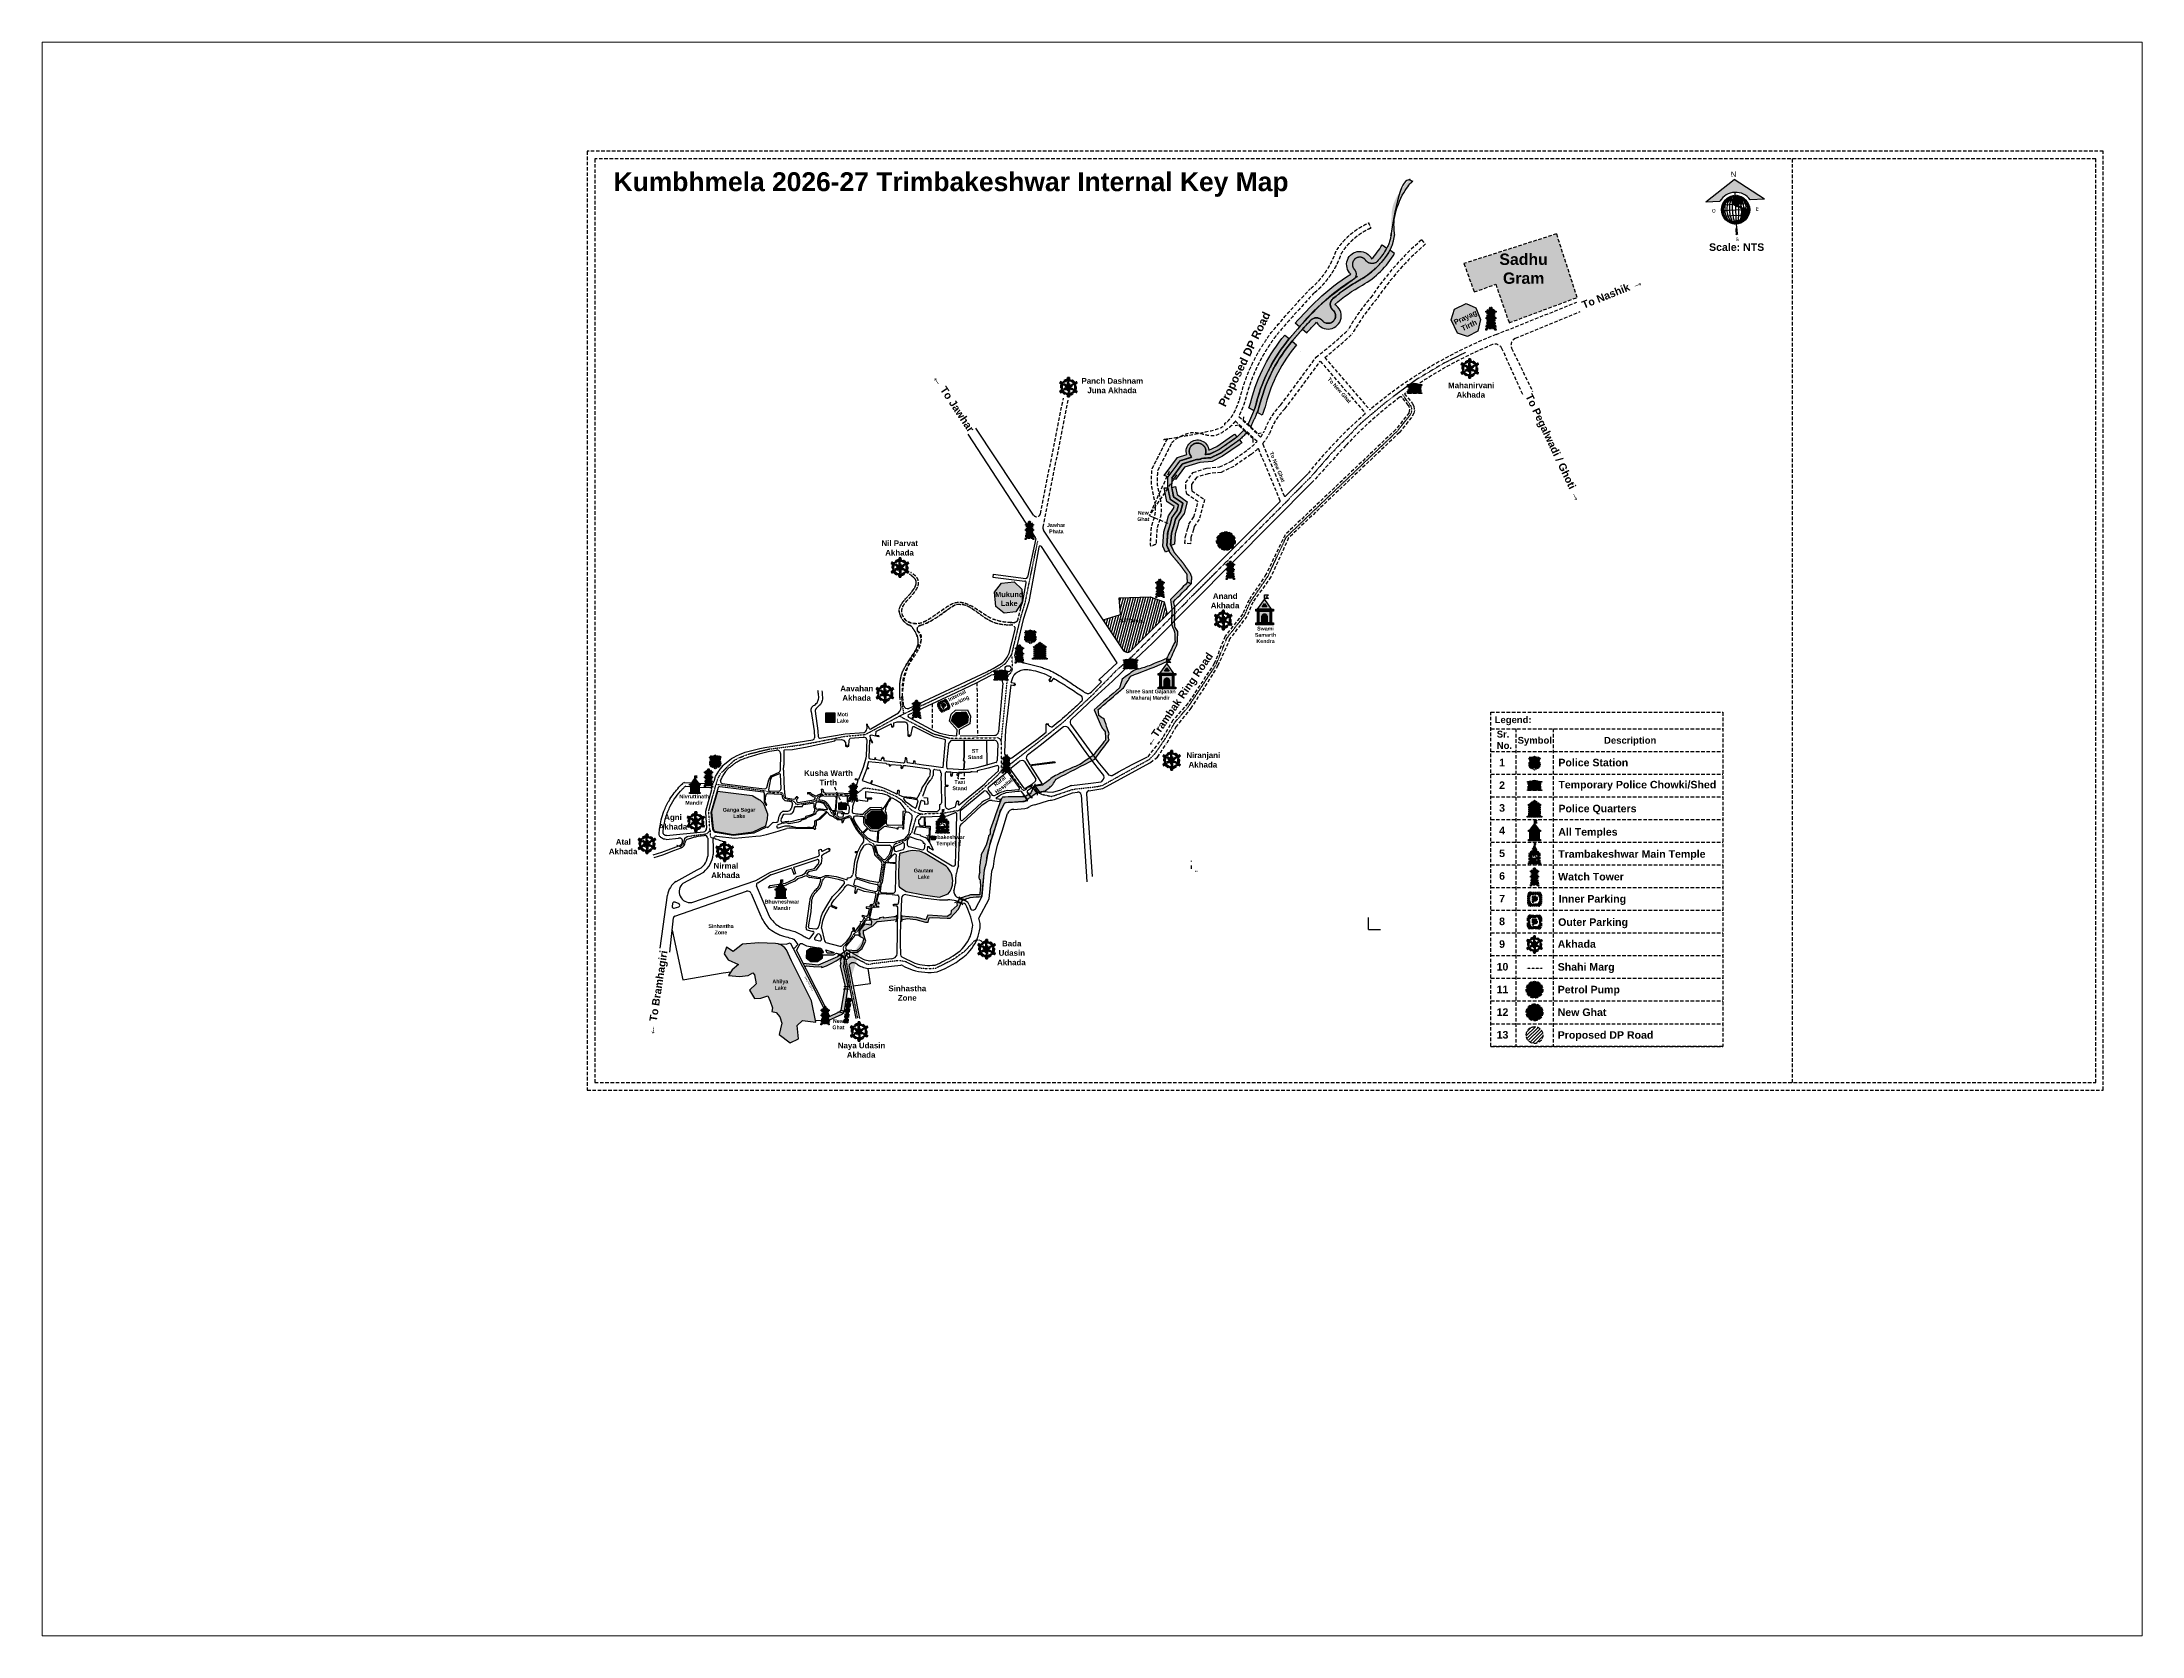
# Paper-space layout 'Layout2' of a CAD drawing. Header units: metres. Extents: x 26 to 231, y 20 to 176.
# The model-space entities are those that its viewports show. They can reach past a viewport. Long polylines and large blocks are cut down to what shows.
import ezdxf
from ezdxf.enums import TextEntityAlignment as Align

# ---------------------------------------------------------------- set-up
doc = ezdxf.new("R2010")
doc.units = ezdxf.units.M
doc.linetypes.add('DASHED2', pattern=[0.375, 0.25, -0.125])
doc.linetypes.add('DASHEDX2', pattern=[38.1, 25.4, -12.7])
doc.layers.add('ceco.net 83', color=7, linetype='Continuous')
doc.styles.add('GOTHICE', font='gothice', dxfattribs={"width": 1.5, "height": 5.5})
doc.styles.get("Standard").update_dxf_attribs({"font": 'arial.ttf'})
doc.dimstyles.get("Standard").update_dxf_attribs({"dimtxt": 0.15, "dimasz": 0.1, "dimexe": 0.1, "dimexo": 0.2, "dimgap": 0.01, "dimtad": 0, "dimdsep": 46, "dimtxsty": 'Standard', "dimcen": 0.09, "dimclrd": 1, "dimclre": 1, "dimclrt": 1, "dimadec": 0, "dimazin": 2, "dimtfac": 1, "dimtmove": 0, "dimatfit": 3, "dimfxl": 0, "dimfxlon": 1, "dimtolj": 1, "dimtzin": 0, "dimarcsym": 0})
pattern_1 = [(0, (0, 0), (0, 6.985), [5.08, -1.905]), (90, (0, 0), (-6.985, 4e-16), [5.08, -1.905])]
pattern_2 = [(0, (78.0322, 68.508), (0, 2.61937), [1.905, -0.71437]), (90, (78.0322, 68.508), (-2.61937, 2e-16), [1.905, -0.71437])]
pattern_3 = [(0, (126.048, 109.7536), (0, 2.6194), [1.905, -0.7144]), (90, (126.048, 109.7536), (-2.6194, 2e-16), [1.905, -0.7144])]
pattern_4 = [(0, (-128.042, -109.988), (0, 6.985), [5.08, -1.905]), (90, (-128.042, -109.988), (-6.985, 4e-16), [5.08, -1.905])]
pattern_5 = [(0, (126.282, 109.6764), (0, 2.6194), [1.905, -0.7144]), (90, (126.282, 109.6764), (-2.6194, 2e-16), [1.905, -0.7144])]

# ---------------------------------------------------------------- blocks, each defined once
blk = doc.blocks.new('A$C7F8862DF')
at = {"linetype": 'DASHEDX2', "true_color": 0xffffff, "transparency": 33554687}
h = blk.add_hatch(dxfattribs=at)
h.set_pattern_fill('ANGLE')
h.set_pattern_definition(pattern_1)
h.paths.add_polyline_path([(0.00273, 0.00756), (0.00373, 0.00892), (0.00468, 0.00756)])
h.paths.add_polyline_path([(0.00075, 0.00075), (0.00075, 0.00581), (0, 0.00581), (0, 0.00656), (0.0075, 0.00656), (0.0075, 0.00581), (0.00675, 0.00581), (0.00675, 0.00075), (0.006, 0.00075), (0.0015, 0.00075)])
edge = h.paths.add_edge_path(flags=16)
edge.add_arc((0.00375, 0.00328), 0.00124, 90, 180)
edge.add_line((0.00251, 0.00328), (0.00251, 0.00075))
edge.add_line((0.00251, 0.00075), (0.00499, 0.00075))
edge.add_line((0.00499, 0.00075), (0.00499, 0.00328))
edge.add_arc((0.00375, 0.00328), 0.00124, 0, 90)
h.paths.add_polyline_path([(0.0015, 0.00075), (0.0015, 0.00581), (0.006, 0.00581), (0.006, 0.00075)], flags=16)
h.paths.add_polyline_path([(0, 0), (0, 0.00075), (0.0075, 0.00075), (0.0075, 0)])
at = {"linetype": 'DASHEDX2', "true_color": 0xf53d00, "transparency": 33554687}
h = blk.add_hatch(dxfattribs=at)
h.set_pattern_fill('ANGLE', color=20)
h.set_pattern_definition(pattern_1)
h.paths.add_polyline_path([(0.00375, 0.0111), (0.00375, 0.0126), (0.00542, 0.0126), (0.00458, 0.01185), (0.00542, 0.0111)])
h.paths.add_polyline_path([(0.0015, 0.00075), (0.0015, 0.00581), (0.006, 0.00581), (0.006, 0.00075)])
edge = h.paths.add_edge_path()
edge.add_arc((0.00375, 0.00328), 0.00124, 90, 180)
edge.add_line((0.00251, 0.00328), (0.00251, 0.00075))
edge.add_line((0.00251, 0.00075), (0.00499, 0.00075))
edge.add_line((0.00499, 0.00075), (0.00499, 0.00328))
edge.add_arc((0.00375, 0.00328), 0.00124, 0, 90)
h.paths.add_polyline_path([(0.00273, 0.00756), (0.00373, 0.00892), (0.00468, 0.00756)], flags=16)
h.paths.add_polyline_path([(0.00075, 0.00656), (0.00375, 0.01063), (0.0066, 0.00656)])
at = {"linetype": 'DASHEDX2', "transparency": 33554687}
h = blk.add_hatch(color=20, dxfattribs=at)
h.dxf.hatch_style = 1
h.paths.add_polyline_path([(0.00075, 0.00656), (0.00375, 0.01063), (0.0066, 0.00656)])
h.paths.add_polyline_path([(0.00273, 0.00756), (0.00373, 0.00892), (0.00468, 0.00756)], flags=16)
h.paths.add_polyline_path([(0.00375, 0.0111), (0.00375, 0.0126), (0.00542, 0.0126), (0.00458, 0.01185), (0.00542, 0.0111)])
h.paths.add_polyline_path([(0.0015, 0.00075), (0.0015, 0.00581), (0.006, 0.00581), (0.006, 0.00075)])
edge = h.paths.add_edge_path()
edge.add_arc((0.00375, 0.00328), 0.00124, 90, 180)
edge.add_line((0.00251, 0.00328), (0.00251, 0.00075))
edge.add_line((0.00251, 0.00075), (0.00499, 0.00075))
edge.add_line((0.00499, 0.00075), (0.00499, 0.00328))
edge.add_arc((0.00375, 0.00328), 0.00124, 0, 90)
at = {"linetype": 'DASHEDX2', "true_color": 0xffffff, "transparency": 33554687}
h = blk.add_hatch(dxfattribs=at)
h.set_pattern_fill('ANGLE')
h.set_pattern_definition(pattern_1)
h.paths.add_polyline_path([(0.00075, 0.00656), (0.00375, 0.01063), (0.0066, 0.00656)])
at = {"linetype": 'DASHEDX2', "transparency": 33554687}
h = blk.add_hatch(dxfattribs=at)
h.set_pattern_fill('ANGLE', color=20)
h.set_pattern_definition(pattern_1)
h.paths.add_polyline_path([(0.00075, 0.00656), (0.00375, 0.01063), (0.0066, 0.00656)])
h.paths.add_polyline_path([(0.00273, 0.00756), (0.00373, 0.00892), (0.00468, 0.00756)], flags=16)
at = {"linetype": 'DASHEDX2', "true_color": 0xffffff, "transparency": 33554687}
h = blk.add_hatch(color=7, dxfattribs=at)
h.dxf.hatch_style = 1
edge = h.paths.add_edge_path()
edge.add_arc((0.00375, 0.00328), 0.00124, 90, 180)
edge.add_line((0.00251, 0.00328), (0.00251, 0.00075))
edge.add_line((0.00251, 0.00075), (0.00499, 0.00075))
edge.add_line((0.00499, 0.00075), (0.00499, 0.00328))
edge.add_arc((0.00375, 0.00328), 0.00124, 0, 90)
h.paths.add_polyline_path([(0.00273, 0.00756), (0.00373, 0.00892), (0.00468, 0.00756)])
at = {"linetype": 'DASHEDX2', "transparency": 33554687}
h = blk.add_hatch(dxfattribs=at)
h.set_pattern_fill('ANGLE', color=20)
h.set_pattern_definition(pattern_1)
h.paths.add_polyline_path([(0.00273, 0.00756), (0.00373, 0.00892), (0.00468, 0.00756)])
at = {"linetype": 'DASHEDX2', "true_color": 0xffffff, "transparency": 33554687}
h = blk.add_hatch(dxfattribs=at)
h.set_pattern_fill('ANGLE')
h.set_pattern_definition(pattern_1)
h.paths.add_polyline_path([(0.00273, 0.00756), (0.00373, 0.00892), (0.00468, 0.00756)])
at = {"linetype": 'DASHEDX2', "transparency": 33554687}
h = blk.add_hatch(dxfattribs=at)
h.set_pattern_fill('ANGLE', color=20)
h.set_pattern_definition(pattern_1)
h.paths.add_polyline_path([(0.00375, 0.0111), (0.00375, 0.0126), (0.00542, 0.0126), (0.00458, 0.01185), (0.00542, 0.0111)])
at = {"linetype": 'DASHEDX2', "true_color": 0xeb7500, "transparency": 33554687}
h = blk.add_hatch(dxfattribs=at)
h.set_pattern_fill('ANGLE', color=30)
h.set_pattern_definition(pattern_1)
h.paths.add_polyline_path([(0.00375, 0.0111), (0.00375, 0.0126), (0.00542, 0.0126), (0.00458, 0.01185), (0.00542, 0.0111)])
at = {"linetype": 'DASHEDX2', "transparency": 33554687}
h = blk.add_hatch(dxfattribs=at)
h.set_pattern_fill('ANGLE', color=20)
h.set_pattern_definition(pattern_1)
h.paths.add_polyline_path([(0.00375, 0.0111), (0.00375, 0.0126), (0.00542, 0.0126), (0.00458, 0.01185), (0.00542, 0.0111)])
at = {"linetype": 'DASHEDX2', "true_color": 0xffffff, "transparency": 33554687}
h = blk.add_hatch(dxfattribs=at)
h.set_pattern_fill('ANGLE')
h.set_pattern_definition(pattern_1)
h.paths.add_polyline_path([(0.00075, 0.00075), (0.00075, 0.00581), (0, 0.00581), (0, 0.00656), (0.0075, 0.00656), (0.0075, 0.00581), (0.00675, 0.00581), (0.00675, 0.00075), (0.006, 0.00075), (0.0015, 0.00075)])
h = blk.add_hatch(dxfattribs=at)
h.set_pattern_fill('ANGLE')
h.set_pattern_definition(pattern_1)
edge = h.paths.add_edge_path(flags=16)
edge.add_arc((0.00375, 0.00328), 0.00124, 90, 180)
edge.add_line((0.00251, 0.00328), (0.00251, 0.00075))
edge.add_line((0.00251, 0.00075), (0.00499, 0.00075))
edge.add_line((0.00499, 0.00075), (0.00499, 0.00328))
edge.add_arc((0.00375, 0.00328), 0.00124, 0, 90)
h.paths.add_polyline_path([(0.00075, 0.00075), (0.00075, 0.00581), (0, 0.00581), (0, 0.00656), (0.0075, 0.00656), (0.0075, 0.00581), (0.00675, 0.00581), (0.00675, 0.00075), (0.006, 0.00075), (0.0015, 0.00075)])
h.paths.add_polyline_path([(0.0015, 0.00075), (0.0015, 0.00581), (0.006, 0.00581), (0.006, 0.00075)], flags=16)
h.paths.add_polyline_path([(0, 0), (0, 0.00075), (0.0075, 0.00075), (0.0075, 0)])
h = blk.add_hatch(color=7, dxfattribs=at)
h.dxf.hatch_style = 1
h.paths.add_polyline_path([(0.00075, 0.00075), (0.00075, 0.00581), (0, 0.00581), (0, 0.00656), (0.0075, 0.00656), (0.0075, 0.00581), (0.00675, 0.00581), (0.00675, 0.00075), (0.006, 0.00075), (0.0015, 0.00075)])
h.paths.add_polyline_path([(0, 0), (0, 0.00075), (0.0075, 0.00075), (0.0075, 0)])
h.paths.add_polyline_path([(0.0015, 0.00075), (0.0015, 0.00581), (0.006, 0.00581), (0.006, 0.00075)], flags=16)
h = blk.add_hatch(dxfattribs=at)
h.set_pattern_fill('ANGLE')
h.set_pattern_definition(pattern_1)
h.paths.add_polyline_path([(0, 0), (0, 0.00075), (0.0075, 0.00075), (0.0075, 0)])
edge = h.paths.add_edge_path()
edge.add_arc((0.00375, 0.00328), 0.00124, 90, 180)
edge.add_line((0.00251, 0.00328), (0.00251, 0.00075))
edge.add_line((0.00251, 0.00075), (0.00499, 0.00075))
edge.add_line((0.00499, 0.00075), (0.00499, 0.00328))
edge.add_arc((0.00375, 0.00328), 0.00124, 0, 90)
edge = h.paths.add_edge_path()
edge.add_line((0.0015, 0.00581), (0.006, 0.00581))
at = {"linetype": 'DASHEDX2', "transparency": 33554687}
h = blk.add_hatch(dxfattribs=at)
h.set_pattern_fill('ANGLE', color=20)
h.set_pattern_definition(pattern_1)
h.paths.add_polyline_path([(0.0015, 0.00075), (0.0015, 0.00581), (0.006, 0.00581), (0.006, 0.00075)])
at = {"linetype": 'DASHEDX2', "true_color": 0xeb7500, "transparency": 33554687}
h = blk.add_hatch(dxfattribs=at)
h.set_pattern_fill('ANGLE', color=30)
h.set_pattern_definition(pattern_1)
h.paths.add_polyline_path([(0.0015, 0.00075), (0.0015, 0.00581), (0.006, 0.00581), (0.006, 0.00075)])
at = {"linetype": 'DASHEDX2', "transparency": 33554687}
h = blk.add_hatch(dxfattribs=at)
h.set_pattern_fill('ANGLE', color=20)
h.set_pattern_definition(pattern_1)
h.paths.add_polyline_path([(0.0015, 0.00075), (0.0015, 0.00581), (0.006, 0.00581), (0.006, 0.00075)])
edge = h.paths.add_edge_path()
edge.add_arc((0.00375, 0.00328), 0.00124, 90, 180)
edge.add_line((0.00251, 0.00328), (0.00251, 0.00075))
edge.add_line((0.00251, 0.00075), (0.00499, 0.00075))
edge.add_line((0.00499, 0.00075), (0.00499, 0.00328))
edge.add_arc((0.00375, 0.00328), 0.00124, 0, 90)
at = {"color": 18, "linetype": 'DASHEDX2', "true_color": 0x000000}
blk.add_line((0.00375, 0.0111), (0.00375, 0.01063), dxfattribs=at)
at = {"color": 18, "true_color": 0x000000}
for points in [[(0.00075, 0.00656), (0.00375, 0.01063), (0.0066, 0.00656)], [(0.00273, 0.00756), (0.00373, 0.00892), (0.00468, 0.00756)], [(0.00375, 0.0111), (0.00375, 0.0126), (0.00542, 0.0126), (0.00458, 0.01185), (0.00542, 0.0111)], [(0.00075, 0.00075), (0.00075, 0.00581), (0, 0.00581), (0, 0.00656), (0.0075, 0.00656), (0.0075, 0.00581), (0.00675, 0.00581), (0.00675, 0.00075), (0.006, 0.00075), (0.0015, 0.00075)], [(0, 0), (0, 0.00075), (0.0075, 0.00075), (0.0075, 0)], [(0.0015, 0.00075), (0.0015, 0.00581), (0.006, 0.00581), (0.006, 0.00075)]]:
    blk.add_lwpolyline(points, close=True, dxfattribs=at)
at = {"color": 18, "linetype": 'DASHEDX2', "true_color": 0x000000}
blk.add_lwpolyline([(0.00375, 0.00451, 0.414214), (0.00251, 0.00328), (0.00251, 0.00075), (0.00499, 0.00075), (0.00499, 0.00328, 0.414214)], format="xyb", close=True, dxfattribs=at)
blk = doc.blocks.new('A$C1FD412FA')
at = {"linetype": 'DASHEDX2', "transparency": 33554687}
h = blk.add_hatch(color=20, dxfattribs=at)
h.dxf.hatch_style = 1
h.paths.add_polyline_path([(0.0015, 0.0025), (0.0015, 0.0232), (0.0269, 0.0232), (0.0269, 0.0025)])
edge = h.paths.add_edge_path(flags=17)
edge.add_line((0.0142, 0.0025), (0.0096, 0.0025))
edge.add_line((0.0096, 0.0025), (0.0096, 0.0155))
edge.add_arc((0.0142, 0.0155), 0.00458, 90, 180, ccw=False)
edge.add_arc((0.0142, 0.0155), 0.00458, 0, 90, ccw=False)
edge.add_line((0.0188, 0.0155), (0.0188, 0.0025))
edge.add_line((0.0188, 0.0025), (0.0142, 0.0025))
edge = h.paths.add_edge_path(flags=16)
edge.add_line((0.021, 0.0155), (0.021, 0.0025))
edge.add_line((0.021, 0.0025), (0.0256, 0.0025))
edge.add_line((0.0256, 0.0025), (0.0256, 0.0201))
edge.add_arc((0.0256, 0.0155), 0.00458, 90, 180)
edge = h.paths.add_edge_path(flags=16)
edge.add_line((0.0074, 0.0155), (0.0074, 0.0025))
edge.add_line((0.0074, 0.0025), (0.0028, 0.0025))
edge.add_line((0.0028, 0.0025), (0.0028, 0.0201))
edge.add_arc((0.0028, 0.0155), 0.00458, 0, 90, ccw=False)
h.paths.add_polyline_path([(0.006, 0.0272), (0.0223, 0.0272), (0.0232, 0.0252), (0.0052, 0.0252)], flags=17)
edge = h.paths.add_edge_path(flags=17)
edge.add_line((0.0069, 0.0292), (0.0105, 0.0378))
edge.add_arc((0.0149, 0.0367), 0.00449, 109.4557, 165.1727, ccw=False)
edge.add_line((0.0134, 0.0409), (0.0134, 0.0422))
edge.add_line((0.0134, 0.0422), (0.0128, 0.0422))
edge.add_line((0.0128, 0.0422), (0.0142, 0.0456))
edge.add_line((0.0142, 0.0456), (0.0155, 0.0422))
edge.add_line((0.0155, 0.0422), (0.015, 0.0422))
edge.add_line((0.015, 0.0422), (0.015, 0.0409))
edge.add_arc((0.0135, 0.0367), 0.00449, 14.8273, 70.5443, ccw=False)
edge.add_line((0.0178, 0.0378), (0.0215, 0.0292))
edge.add_line((0.0215, 0.0292), (0.0069, 0.0292))
edge = h.paths.add_edge_path(flags=16)
edge.add_line((0.0107, 0.0317), (0.0129, 0.037))
edge.add_arc((0.0149, 0.0367), 0.00199, 110.2596, 169.3156, ccw=False)
edge.add_arc((0.0135, 0.0367), 0.00199, 10.6844, 69.7404, ccw=False)
edge.add_line((0.0155, 0.037), (0.0177, 0.0317))
edge.add_line((0.0177, 0.0317), (0.0107, 0.0317))
h.paths.add_polyline_path([(0.0178, 0.0469), (0.0142, 0.0469), (0.0142, 0.0503), (0.0178, 0.0503), (0.0142, 0.0486)])
edge = h.paths.add_edge_path()
edge.add_arc((0.0136, 0.0508), 0.000587, 309.6688, 339.0872)
edge.add_arc((0.0147, 0.0508), 0.000587, 200.9128, 230.3312)
edge.add_line((0.0144, 0.0504), (0.0142, 0.0504))
edge.add_line((0.0142, 0.0504), (0.014, 0.0504))
edge = h.paths.add_edge_path()
edge.add_line((0.0039, 0.0025), (0.0245, 0.0025))
edge.add_line((0.0142, 0.0486), (0.0178, 0.0469))
h = blk.add_hatch(dxfattribs=at)
h.set_pattern_fill('ANGLE', color=20)
h.set_pattern_definition(pattern_1)
h.paths.add_polyline_path([(0.0015, 0.0025), (0.0015, 0.0232), (0.0269, 0.0232), (0.0269, 0.0025)])
h.paths.add_polyline_path([(0.006, 0.0272), (0.0223, 0.0272), (0.0232, 0.0252), (0.0052, 0.0252)])
edge = h.paths.add_edge_path()
edge.add_line((0.0069, 0.0292), (0.0105, 0.0378))
edge.add_arc((0.0149, 0.0367), 0.00449, 109.4557, 165.1727, ccw=False)
edge.add_line((0.0134, 0.0409), (0.0134, 0.0422))
edge.add_line((0.0134, 0.0422), (0.0128, 0.0422))
edge.add_line((0.0128, 0.0422), (0.0142, 0.0456))
edge.add_line((0.0142, 0.0456), (0.0155, 0.0422))
edge.add_line((0.0155, 0.0422), (0.015, 0.0422))
edge.add_line((0.015, 0.0422), (0.015, 0.0409))
edge.add_arc((0.0135, 0.0367), 0.00449, 14.8273, 70.5443, ccw=False)
edge.add_line((0.0178, 0.0378), (0.0215, 0.0292))
edge.add_line((0.0215, 0.0292), (0.0069, 0.0292))
h.paths.add_polyline_path([(0.0178, 0.0469), (0.0142, 0.0469), (0.0142, 0.0503), (0.0178, 0.0503), (0.0142, 0.0486)])
h = blk.add_hatch(dxfattribs=at)
h.set_pattern_fill('ANGLE', color=20)
h.set_pattern_definition(pattern_1)
h.paths.add_polyline_path([(0.0015, 0.0025), (0.0015, 0.0232), (0.0269, 0.0232), (0.0269, 0.0025)])
edge = h.paths.add_edge_path()
edge.add_line((0.0069, 0.0292), (0.0105, 0.0378))
edge.add_arc((0.0149, 0.0367), 0.00449, 109.4557, 165.1727, ccw=False)
edge.add_line((0.0134, 0.0409), (0.0134, 0.0422))
edge.add_line((0.0134, 0.0422), (0.0128, 0.0422))
edge.add_line((0.0128, 0.0422), (0.0142, 0.0456))
edge.add_line((0.0142, 0.0456), (0.0155, 0.0422))
edge.add_line((0.0155, 0.0422), (0.015, 0.0422))
edge.add_line((0.015, 0.0422), (0.015, 0.0409))
edge.add_arc((0.0135, 0.0367), 0.00449, 14.8273, 70.5443, ccw=False)
edge.add_line((0.0178, 0.0378), (0.0215, 0.0292))
edge.add_line((0.0215, 0.0292), (0.0069, 0.0292))
h.paths.add_polyline_path([(0.006, 0.0272), (0.0223, 0.0272), (0.0232, 0.0252), (0.0052, 0.0252)])
edge = h.paths.add_edge_path(flags=16)
edge.add_line((0.0074, 0.0155), (0.0074, 0.0025))
edge.add_line((0.0074, 0.0025), (0.0028, 0.0025))
edge.add_line((0.0028, 0.0025), (0.0028, 0.0201))
edge.add_arc((0.0028, 0.0155), 0.00458, 0, 90, ccw=False)
edge = h.paths.add_edge_path(flags=17)
edge.add_line((0.0142, 0.0025), (0.0096, 0.0025))
edge.add_line((0.0096, 0.0025), (0.0096, 0.0155))
edge.add_arc((0.0142, 0.0155), 0.00458, 90, 180, ccw=False)
edge.add_arc((0.0142, 0.0155), 0.00458, 0, 90, ccw=False)
edge.add_line((0.0188, 0.0155), (0.0188, 0.0025))
edge.add_line((0.0188, 0.0025), (0.0142, 0.0025))
edge = h.paths.add_edge_path(flags=16)
edge.add_line((0.021, 0.0155), (0.021, 0.0025))
edge.add_line((0.021, 0.0025), (0.0256, 0.0025))
edge.add_line((0.0256, 0.0025), (0.0256, 0.0201))
edge.add_arc((0.0256, 0.0155), 0.00458, 90, 180)
edge = h.paths.add_edge_path(flags=16)
edge.add_line((0.0107, 0.0317), (0.0129, 0.037))
edge.add_arc((0.0149, 0.0367), 0.00199, 110.2596, 169.3156, ccw=False)
edge.add_arc((0.0135, 0.0367), 0.00199, 10.6844, 69.7404, ccw=False)
edge.add_line((0.0155, 0.037), (0.0177, 0.0317))
edge.add_line((0.0177, 0.0317), (0.0107, 0.0317))
h.paths.add_polyline_path([(0.0178, 0.0469), (0.0142, 0.0469), (0.0142, 0.0503), (0.0178, 0.0503), (0.0142, 0.0486)])
at = {"linetype": 'DASHEDX2', "true_color": 0xf53d00, "transparency": 33554687}
h = blk.add_hatch(dxfattribs=at)
h.set_pattern_fill('ANGLE', color=20)
h.set_pattern_definition(pattern_1)
h.paths.add_polyline_path([(0.0178, 0.0469), (0.0142, 0.0469), (0.0142, 0.0503), (0.0178, 0.0503), (0.0142, 0.0486)])
edge = h.paths.add_edge_path()
edge.add_line((0.0069, 0.0292), (0.0105, 0.0378))
edge.add_arc((0.0149, 0.0367), 0.00449, 109.4557, 165.1727, ccw=False)
edge.add_line((0.0134, 0.0409), (0.0134, 0.0422))
edge.add_line((0.0134, 0.0422), (0.0128, 0.0422))
edge.add_line((0.0128, 0.0422), (0.0142, 0.0456))
edge.add_line((0.0142, 0.0456), (0.0155, 0.0422))
edge.add_line((0.0155, 0.0422), (0.015, 0.0422))
edge.add_line((0.015, 0.0422), (0.015, 0.0409))
edge.add_arc((0.0135, 0.0367), 0.00449, 14.8273, 70.5443, ccw=False)
edge.add_line((0.0178, 0.0378), (0.0215, 0.0292))
edge.add_line((0.0215, 0.0292), (0.0069, 0.0292))
edge = h.paths.add_edge_path(flags=16)
edge.add_line((0.0107, 0.0317), (0.0129, 0.037))
edge.add_arc((0.0149, 0.0367), 0.00199, 110.2596, 169.3156, ccw=False)
edge.add_arc((0.0135, 0.0367), 0.00199, 10.6844, 69.7404, ccw=False)
edge.add_line((0.0155, 0.037), (0.0177, 0.0317))
edge.add_line((0.0177, 0.0317), (0.0107, 0.0317))
h.paths.add_polyline_path([(0.006, 0.0272), (0.0223, 0.0272), (0.0232, 0.0252), (0.0052, 0.0252)])
h.paths.add_polyline_path([(0.0015, 0.0025), (0.0015, 0.0232), (0.0269, 0.0232), (0.0269, 0.0025)])
edge = h.paths.add_edge_path(flags=17)
edge.add_line((0.0142, 0.0025), (0.0096, 0.0025))
edge.add_line((0.0096, 0.0025), (0.0096, 0.0155))
edge.add_arc((0.0142, 0.0155), 0.00458, 90, 180, ccw=False)
edge.add_arc((0.0142, 0.0155), 0.00458, 0, 90, ccw=False)
edge.add_line((0.0188, 0.0155), (0.0188, 0.0025))
edge.add_line((0.0188, 0.0025), (0.0142, 0.0025))
edge = h.paths.add_edge_path(flags=16)
edge.add_line((0.021, 0.0155), (0.021, 0.0025))
edge.add_line((0.021, 0.0025), (0.0256, 0.0025))
edge.add_line((0.0256, 0.0025), (0.0256, 0.0201))
edge.add_arc((0.0256, 0.0155), 0.00458, 90, 180)
edge = h.paths.add_edge_path(flags=16)
edge.add_line((0.0074, 0.0155), (0.0074, 0.0025))
edge.add_line((0.0074, 0.0025), (0.0028, 0.0025))
edge.add_line((0.0028, 0.0025), (0.0028, 0.0201))
edge.add_arc((0.0028, 0.0155), 0.00458, 0, 90, ccw=False)
edge = h.paths.add_edge_path(flags=17)
edge.add_line((0.0039, 0.0025), (0.0245, 0.0025))
at = {"linetype": 'DASHEDX2', "true_color": 0xeb7500, "transparency": 33554687}
h = blk.add_hatch(dxfattribs=at)
h.set_pattern_fill('ANGLE', color=30)
h.set_pattern_definition(pattern_1)
h.paths.add_polyline_path([(0.006, 0.0272), (0.0223, 0.0272), (0.0232, 0.0252), (0.0052, 0.0252)])
edge = h.paths.add_edge_path()
edge.add_line((0.0069, 0.0292), (0.0105, 0.0378))
edge.add_arc((0.0149, 0.0367), 0.00449, 109.4557, 165.1727, ccw=False)
edge.add_line((0.0134, 0.0409), (0.0134, 0.0422))
edge.add_line((0.0134, 0.0422), (0.0128, 0.0422))
edge.add_line((0.0128, 0.0422), (0.0142, 0.0456))
edge.add_line((0.0142, 0.0456), (0.0155, 0.0422))
edge.add_line((0.0155, 0.0422), (0.015, 0.0422))
edge.add_line((0.015, 0.0422), (0.015, 0.0409))
edge.add_arc((0.0135, 0.0367), 0.00449, 14.8273, 70.5443, ccw=False)
edge.add_line((0.0178, 0.0378), (0.0215, 0.0292))
edge.add_line((0.0215, 0.0292), (0.0069, 0.0292))
edge = h.paths.add_edge_path(flags=16)
edge.add_line((0.0107, 0.0317), (0.0129, 0.037))
edge.add_arc((0.0149, 0.0367), 0.00199, 110.2596, 169.3156, ccw=False)
edge.add_arc((0.0135, 0.0367), 0.00199, 10.6844, 69.7404, ccw=False)
edge.add_line((0.0155, 0.037), (0.0177, 0.0317))
edge.add_line((0.0177, 0.0317), (0.0107, 0.0317))
h.paths.add_polyline_path([(0.0178, 0.0469), (0.0142, 0.0469), (0.0142, 0.0503), (0.0178, 0.0503), (0.0142, 0.0486)])
at = {"linetype": 'DASHEDX2', "true_color": 0xf8d731, "transparency": 33554687}
h = blk.add_hatch(dxfattribs=at)
h.set_pattern_fill('ANGLE', color=40)
h.set_pattern_definition(pattern_1)
edge = h.paths.add_edge_path()
edge.add_arc((0.0136, 0.0508), 0.000587, 309.6688, 339.0872)
edge.add_arc((0.0147, 0.0508), 0.000587, 200.9128, 230.3312)
edge.add_line((0.0144, 0.0504), (0.0142, 0.0504))
edge.add_line((0.0142, 0.0504), (0.014, 0.0504))
h = blk.add_hatch(dxfattribs=at)
h.set_pattern_fill('ANGLE', color=40)
h.set_pattern_definition(pattern_1)
edge = h.paths.add_edge_path()
edge.add_arc((0.0136, 0.0508), 0.000587, 309.6688, 339.0872)
edge.add_arc((0.0147, 0.0508), 0.000587, 200.9128, 230.3312)
edge.add_line((0.0144, 0.0504), (0.0142, 0.0504))
edge.add_line((0.0142, 0.0504), (0.014, 0.0504))
h = blk.add_hatch(dxfattribs=at)
h.set_pattern_fill('ANGLE', color=40)
h.set_pattern_definition(pattern_1)
edge = h.paths.add_edge_path()
edge.add_arc((0.0136, 0.0508), 0.000587, 309.6688, 339.0872)
edge.add_arc((0.0147, 0.0508), 0.000587, 200.9128, 230.3312)
edge.add_line((0.0144, 0.0504), (0.0142, 0.0504))
edge.add_line((0.0142, 0.0504), (0.014, 0.0504))
h = blk.add_hatch(dxfattribs=at)
h.set_pattern_fill('ANGLE', color=40)
h.set_pattern_definition(pattern_1)
edge = h.paths.add_edge_path()
edge.add_arc((0.0136, 0.0508), 0.000587, 309.6688, 339.0872)
edge.add_arc((0.0147, 0.0508), 0.000587, 200.9128, 230.3312)
edge.add_line((0.0144, 0.0504), (0.0142, 0.0504))
edge.add_line((0.0142, 0.0504), (0.014, 0.0504))
at = {"linetype": 'DASHEDX2', "true_color": 0xffffff, "transparency": 33554687}
h = blk.add_hatch(dxfattribs=at)
h.set_pattern_fill('ANGLE')
h.set_pattern_definition(pattern_1)
edge = h.paths.add_edge_path()
edge.add_line((0.0074, 0.0155), (0.0074, 0.0025))
edge.add_line((0.0074, 0.0025), (0.0028, 0.0025))
edge.add_line((0.0028, 0.0025), (0.0028, 0.0201))
edge.add_arc((0.0028, 0.0155), 0.00458, 0, 90, ccw=False)
edge = h.paths.add_edge_path()
edge.add_line((0.0142, 0.0025), (0.0096, 0.0025))
edge.add_line((0.0096, 0.0025), (0.0096, 0.0155))
edge.add_arc((0.0142, 0.0155), 0.00458, 90, 180, ccw=False)
edge.add_arc((0.0142, 0.0155), 0.00458, 0, 90, ccw=False)
edge.add_line((0.0188, 0.0155), (0.0188, 0.0025))
edge.add_line((0.0188, 0.0025), (0.0142, 0.0025))
edge = h.paths.add_edge_path()
edge.add_line((0.021, 0.0155), (0.021, 0.0025))
edge.add_line((0.021, 0.0025), (0.0256, 0.0025))
edge.add_line((0.0256, 0.0025), (0.0256, 0.0201))
edge.add_arc((0.0256, 0.0155), 0.00458, 90, 180)
h.paths.add_polyline_path([(0, 0), (0, 0.0025), (0.0142, 0.0025), (0.0284, 0.0025), (0.0284, 0), (0.0142, 0)])
edge = h.paths.add_edge_path()
edge.add_line((0.0015, 0.0232), (0.0142, 0.0232))
edge.add_line((0.0142, 0.0232), (0.0269, 0.0232))
edge.add_arc((0.0269, 0.0242), 0.000981, 270, 450)
edge.add_line((0.0269, 0.0252), (0.0142, 0.0252))
edge.add_line((0.0142, 0.0252), (0.0015, 0.0252))
edge.add_arc((0.0015, 0.0242), 0.000981, 90, 270)
edge = h.paths.add_edge_path()
edge.add_line((0.0142, 0.0292), (0.0051, 0.0292))
edge.add_arc((0.0051, 0.0282), 0.000981, 90, 270)
edge.add_line((0.0051, 0.0272), (0.0142, 0.0272))
edge.add_line((0.0142, 0.0272), (0.0233, 0.0272))
edge.add_arc((0.0233, 0.0282), 0.000981, 270, 450)
edge.add_line((0.0233, 0.0292), (0.0142, 0.0292))
edge = h.paths.add_edge_path()
edge.add_line((0.0107, 0.0317), (0.0129, 0.037))
edge.add_arc((0.0149, 0.0367), 0.00199, 110.2596, 169.3156, ccw=False)
edge.add_arc((0.0135, 0.0367), 0.00199, 10.6844, 69.7404, ccw=False)
edge.add_line((0.0155, 0.037), (0.0177, 0.0317))
edge.add_line((0.0177, 0.0317), (0.0107, 0.0317))
h = blk.add_hatch(dxfattribs=at)
h.set_pattern_fill('ANGLE')
h.set_pattern_definition(pattern_1)
h.paths.add_polyline_path([(0, 0), (0, 0.0025), (0.0142, 0.0025), (0.0284, 0.0025), (0.0284, 0), (0.0142, 0)])
edge = h.paths.add_edge_path()
edge.add_line((0.0015, 0.0232), (0.0142, 0.0232))
edge.add_line((0.0142, 0.0232), (0.0269, 0.0232))
edge.add_arc((0.0269, 0.0242), 0.000981, 270, 450)
edge.add_line((0.0269, 0.0252), (0.0142, 0.0252))
edge.add_line((0.0142, 0.0252), (0.0015, 0.0252))
edge.add_arc((0.0015, 0.0242), 0.000981, 90, 270)
edge = h.paths.add_edge_path()
edge.add_line((0.0142, 0.0292), (0.0051, 0.0292))
edge.add_arc((0.0051, 0.0282), 0.000981, 90, 270)
edge.add_line((0.0051, 0.0272), (0.0142, 0.0272))
edge.add_line((0.0142, 0.0272), (0.0233, 0.0272))
edge.add_arc((0.0233, 0.0282), 0.000981, 270, 450)
edge.add_line((0.0233, 0.0292), (0.0142, 0.0292))
edge = h.paths.add_edge_path()
edge.add_line((0.0142, 0.0025), (0.0096, 0.0025))
edge.add_line((0.0096, 0.0025), (0.0096, 0.0155))
edge.add_arc((0.0142, 0.0155), 0.00458, 90, 180, ccw=False)
edge.add_arc((0.0142, 0.0155), 0.00458, 0, 90, ccw=False)
edge.add_line((0.0188, 0.0155), (0.0188, 0.0025))
edge.add_line((0.0188, 0.0025), (0.0142, 0.0025))
edge = h.paths.add_edge_path()
edge.add_line((0.021, 0.0155), (0.021, 0.0025))
edge.add_line((0.021, 0.0025), (0.0256, 0.0025))
edge.add_line((0.0256, 0.0025), (0.0256, 0.0201))
edge.add_arc((0.0256, 0.0155), 0.00458, 90, 180)
edge = h.paths.add_edge_path()
edge.add_line((0.0074, 0.0155), (0.0074, 0.0025))
edge.add_line((0.0074, 0.0025), (0.0028, 0.0025))
edge.add_line((0.0028, 0.0025), (0.0028, 0.0201))
edge.add_arc((0.0028, 0.0155), 0.00458, 0, 90, ccw=False)
edge = h.paths.add_edge_path()
edge.add_line((0.0107, 0.0317), (0.0129, 0.037))
edge.add_arc((0.0149, 0.0367), 0.00199, 110.2596, 169.3156, ccw=False)
edge.add_arc((0.0135, 0.0367), 0.00199, 10.6844, 69.7404, ccw=False)
edge.add_line((0.0155, 0.037), (0.0177, 0.0317))
edge.add_line((0.0177, 0.0317), (0.0107, 0.0317))
edge = h.paths.add_edge_path()
edge.add_line((0.0039, 0.0025), (0.0245, 0.0025))
h = blk.add_hatch(dxfattribs=at)
h.set_pattern_fill('ANGLE')
h.set_pattern_definition(pattern_1)
edge = h.paths.add_edge_path()
edge.add_line((0.0107, 0.0317), (0.0129, 0.037))
edge.add_arc((0.0149, 0.0367), 0.00199, 110.2596, 169.3156, ccw=False)
edge.add_arc((0.0135, 0.0367), 0.00199, 10.6844, 69.7404, ccw=False)
edge.add_line((0.0155, 0.037), (0.0177, 0.0317))
edge.add_line((0.0177, 0.0317), (0.0107, 0.0317))
edge = h.paths.add_edge_path()
edge.add_line((0.0142, 0.0292), (0.0051, 0.0292))
edge.add_arc((0.0051, 0.0282), 0.000981, 90, 270)
edge.add_line((0.0051, 0.0272), (0.0142, 0.0272))
edge.add_line((0.0142, 0.0272), (0.0233, 0.0272))
edge.add_arc((0.0233, 0.0282), 0.000981, 270, 450)
edge.add_line((0.0233, 0.0292), (0.0142, 0.0292))
edge = h.paths.add_edge_path()
edge.add_line((0.0015, 0.0232), (0.0142, 0.0232))
edge.add_line((0.0142, 0.0232), (0.0269, 0.0232))
edge.add_arc((0.0269, 0.0242), 0.000981, 270, 450)
edge.add_line((0.0269, 0.0252), (0.0142, 0.0252))
edge.add_line((0.0142, 0.0252), (0.0015, 0.0252))
edge.add_arc((0.0015, 0.0242), 0.000981, 90, 270)
edge = h.paths.add_edge_path()
edge.add_line((0.0142, 0.0025), (0.0096, 0.0025))
edge.add_line((0.0096, 0.0025), (0.0096, 0.0155))
edge.add_arc((0.0142, 0.0155), 0.00458, 90, 180, ccw=False)
edge.add_arc((0.0142, 0.0155), 0.00458, 0, 90, ccw=False)
edge.add_line((0.0188, 0.0155), (0.0188, 0.0025))
edge.add_line((0.0188, 0.0025), (0.0142, 0.0025))
edge = h.paths.add_edge_path()
edge.add_line((0.021, 0.0155), (0.021, 0.0025))
edge.add_line((0.021, 0.0025), (0.0256, 0.0025))
edge.add_line((0.0256, 0.0025), (0.0256, 0.0201))
edge.add_arc((0.0256, 0.0155), 0.00458, 90, 180)
edge = h.paths.add_edge_path()
edge.add_line((0.0074, 0.0155), (0.0074, 0.0025))
edge.add_line((0.0074, 0.0025), (0.0028, 0.0025))
edge.add_line((0.0028, 0.0025), (0.0028, 0.0201))
edge.add_arc((0.0028, 0.0155), 0.00458, 0, 90, ccw=False)
h.paths.add_polyline_path([(0, 0), (0, 0.0025), (0.0142, 0.0025), (0.0284, 0.0025), (0.0284, 0), (0.0142, 0)])
edge = h.paths.add_edge_path()
edge.add_line((0.0039, 0.0025), (0.0245, 0.0025))
h = blk.add_hatch(color=7, dxfattribs=at)
h.dxf.hatch_style = 1
edge = h.paths.add_edge_path()
edge.add_line((0.0142, 0.0025), (0.0096, 0.0025))
edge.add_line((0.0096, 0.0025), (0.0096, 0.0155))
edge.add_arc((0.0142, 0.0155), 0.00458, 90, 180, ccw=False)
edge.add_arc((0.0142, 0.0155), 0.00458, 0, 90, ccw=False)
edge.add_line((0.0188, 0.0155), (0.0188, 0.0025))
edge.add_line((0.0188, 0.0025), (0.0142, 0.0025))
edge = h.paths.add_edge_path()
edge.add_line((0.021, 0.0155), (0.021, 0.0025))
edge.add_line((0.021, 0.0025), (0.0256, 0.0025))
edge.add_line((0.0256, 0.0025), (0.0256, 0.0201))
edge.add_arc((0.0256, 0.0155), 0.00458, 90, 180)
edge = h.paths.add_edge_path()
edge.add_line((0.0074, 0.0155), (0.0074, 0.0025))
edge.add_line((0.0074, 0.0025), (0.0028, 0.0025))
edge.add_line((0.0028, 0.0025), (0.0028, 0.0201))
edge.add_arc((0.0028, 0.0155), 0.00458, 0, 90, ccw=False)
edge = h.paths.add_edge_path()
edge.add_line((0.0015, 0.0232), (0.0142, 0.0232))
edge.add_line((0.0142, 0.0232), (0.0269, 0.0232))
edge.add_arc((0.0269, 0.0242), 0.000981, 270, 450)
edge.add_line((0.0269, 0.0252), (0.0142, 0.0252))
edge.add_line((0.0142, 0.0252), (0.0015, 0.0252))
edge.add_arc((0.0015, 0.0242), 0.000981, 90, 270)
edge = h.paths.add_edge_path()
edge.add_line((0.0142, 0.0292), (0.0051, 0.0292))
edge.add_arc((0.0051, 0.0282), 0.000981, 90, 270)
edge.add_line((0.0051, 0.0272), (0.0142, 0.0272))
edge.add_line((0.0142, 0.0272), (0.0233, 0.0272))
edge.add_arc((0.0233, 0.0282), 0.000981, 270, 450)
edge.add_line((0.0233, 0.0292), (0.0142, 0.0292))
edge = h.paths.add_edge_path()
edge.add_line((0.0107, 0.0317), (0.0129, 0.037))
edge.add_arc((0.0149, 0.0367), 0.00199, 110.2596, 169.3156, ccw=False)
edge.add_arc((0.0135, 0.0367), 0.00199, 10.6844, 69.7404, ccw=False)
edge.add_line((0.0155, 0.037), (0.0177, 0.0317))
edge.add_line((0.0177, 0.0317), (0.0107, 0.0317))
h.paths.add_polyline_path([(0, 0), (0, 0.0025), (0.0142, 0.0025), (0.0284, 0.0025), (0.0284, 0), (0.0142, 0)])
edge = h.paths.add_edge_path()
edge.add_line((0.0039, 0.0025), (0.0245, 0.0025))
h = blk.add_hatch(dxfattribs=at)
h.set_pattern_fill('ANGLE')
h.set_pattern_definition(pattern_1)
h.paths.add_polyline_path([(0, 0), (0, 0.0025), (0.0142, 0.0025), (0.0284, 0.0025), (0.0284, 0), (0.0142, 0)])
edge = h.paths.add_edge_path()
edge.add_spline(control_points=[(0.005, 0.0194), (0.005, 0.0149), (0.005, 0.0104), (0.005, 0.0059), (0.005, 0.0048), (0.005, 0.0036), (0.005, 0.0025)], knot_values=[2, 2, 2, 2, 3, 3, 3, 3.254222, 3.254222, 3.254222, 3.254222], weights=[1, 1, 1, 1, 1, 1, 1], degree=3, periodic=0)
edge.add_spline(control_points=[(0.009, 0.0025), (0.009, 0.0042), (0.009, 0.0059), (0.009, 0.0076), (0.009, 0.0102), (0.009, 0.0128), (0.009, 0.0154)], knot_values=[2.351378, 2.351378, 2.351378, 2.351378, 3.004364, 3.004364, 3.004364, 4.004364, 4.004364, 4.004364, 4.004364], weights=[1, 1, 1, 1, 1, 1, 1], degree=3, periodic=0)
edge.add_spline(control_points=[(0.009, 0.0154), (0.009, 0.0178), (0.0073, 0.0194), (0.005, 0.0194)], knot_values=[4.004364, 4.004364, 4.004364, 4.004364, 5.575161, 5.575161, 5.575161, 5.575161], weights=[1, 0.804738, 0.804738, 1], degree=3, periodic=0)
h = blk.add_hatch(dxfattribs=at)
h.set_pattern_fill('ANGLE')
h.set_pattern_definition(pattern_1)
edge = h.paths.add_edge_path()
edge.add_line((0.0015, 0.0232), (0.0142, 0.0232))
edge.add_line((0.0142, 0.0232), (0.0269, 0.0232))
edge.add_arc((0.0269, 0.0242), 0.000981, 270, 450)
edge.add_line((0.0269, 0.0252), (0.0142, 0.0252))
edge.add_line((0.0142, 0.0252), (0.0015, 0.0252))
edge.add_arc((0.0015, 0.0242), 0.000981, 90, 270)
edge = h.paths.add_edge_path()
edge.add_line((0.0142, 0.0292), (0.0051, 0.0292))
edge.add_arc((0.0051, 0.0282), 0.000981, 90, 270)
edge.add_line((0.0051, 0.0272), (0.0142, 0.0272))
edge.add_line((0.0142, 0.0272), (0.0233, 0.0272))
edge.add_arc((0.0233, 0.0282), 0.000981, 270, 450)
edge.add_line((0.0233, 0.0292), (0.0142, 0.0292))
edge = h.paths.add_edge_path()
edge.add_line((0.0107, 0.0317), (0.0129, 0.037))
edge.add_arc((0.0149, 0.0367), 0.00199, 110.2596, 169.3156, ccw=False)
edge.add_arc((0.0135, 0.0367), 0.00199, 10.6844, 69.7404, ccw=False)
edge.add_line((0.0155, 0.037), (0.0177, 0.0317))
edge.add_line((0.0177, 0.0317), (0.0107, 0.0317))
at = {"linetype": 'DASHEDX2', "true_color": 0xeb7500, "transparency": 33554687}
h = blk.add_hatch(dxfattribs=at)
h.set_pattern_fill('ANGLE', color=30)
h.set_pattern_definition(pattern_1)
h.paths.add_polyline_path([(0.0015, 0.0025), (0.0015, 0.0232), (0.0269, 0.0232), (0.0269, 0.0025)])
edge = h.paths.add_edge_path(flags=16)
edge.add_line((0.021, 0.0155), (0.021, 0.0025))
edge.add_line((0.021, 0.0025), (0.0256, 0.0025))
edge.add_line((0.0256, 0.0025), (0.0256, 0.0201))
edge.add_arc((0.0256, 0.0155), 0.00458, 90, 180)
edge = h.paths.add_edge_path(flags=17)
edge.add_line((0.0142, 0.0025), (0.0096, 0.0025))
edge.add_line((0.0096, 0.0025), (0.0096, 0.0155))
edge.add_arc((0.0142, 0.0155), 0.00458, 90, 180, ccw=False)
edge.add_arc((0.0142, 0.0155), 0.00458, 0, 90, ccw=False)
edge.add_line((0.0188, 0.0155), (0.0188, 0.0025))
edge.add_line((0.0188, 0.0025), (0.0142, 0.0025))
edge = h.paths.add_edge_path(flags=16)
edge.add_line((0.0074, 0.0155), (0.0074, 0.0025))
edge.add_line((0.0074, 0.0025), (0.0028, 0.0025))
edge.add_line((0.0028, 0.0025), (0.0028, 0.0201))
edge.add_arc((0.0028, 0.0155), 0.00458, 0, 90, ccw=False)
at = {"linetype": 'DASHEDX2', "true_color": 0xffffff, "transparency": 33554687}
h = blk.add_hatch(dxfattribs=at)
h.set_pattern_fill('ANGLE')
h.set_pattern_definition(pattern_1)
edge = h.paths.add_edge_path()
edge.add_line((0.021, 0.0155), (0.021, 0.0025))
edge.add_line((0.021, 0.0025), (0.0256, 0.0025))
edge.add_line((0.0256, 0.0025), (0.0256, 0.0201))
edge.add_arc((0.0256, 0.0155), 0.00458, 90, 180)
edge = h.paths.add_edge_path()
edge.add_line((0.0074, 0.0155), (0.0074, 0.0025))
edge.add_line((0.0074, 0.0025), (0.0028, 0.0025))
edge.add_line((0.0028, 0.0025), (0.0028, 0.0201))
edge.add_arc((0.0028, 0.0155), 0.00458, 0, 90, ccw=False)
edge = h.paths.add_edge_path()
edge.add_arc((0.0142, 0.0155), 0.00552, 359.8647, 540)
edge.add_line((0.0087, 0.0155), (0.0087, 0.0025))
edge.add_line((0.0087, 0.0025), (0.0197, 0.0025))
edge.add_line((0.0197, 0.0025), (0.0197, 0.0155))
h = blk.add_hatch(dxfattribs=at)
h.set_pattern_fill('ANGLE')
h.set_pattern_definition(pattern_1)
edge = h.paths.add_edge_path()
edge.add_line((0.0142, 0.0025), (0.0096, 0.0025))
edge.add_line((0.0096, 0.0025), (0.0096, 0.0155))
edge.add_arc((0.0142, 0.0155), 0.00458, 90, 180, ccw=False)
edge.add_arc((0.0142, 0.0155), 0.00458, 0, 90, ccw=False)
edge.add_line((0.0188, 0.0155), (0.0188, 0.0025))
edge.add_line((0.0188, 0.0025), (0.0142, 0.0025))
at = {"color": 18, "linetype": 'DASHEDX2', "true_color": 0x000000}
for p, q in [((0.0142, 0.0456), (0.0142, 0.0504)), ((0.0142, 0.0486), (0.0178, 0.0469)), ((0.0039, 0.0025), (0.0245, 0.0025))]:
    blk.add_line(p, q, dxfattribs=at)
for points in [[(0.0069, 0.0292), (0.0105, 0.0378, -0.248017), (0.0134, 0.0409), (0.0134, 0.0422), (0.0128, 0.0422), (0.0142, 0.0456), (0.0155, 0.0422), (0.015, 0.0422), (0.015, 0.0409, -0.248017), (0.0178, 0.0378), (0.0215, 0.0292)], [(0.014, 0.0504, 0.129072), (0.0142, 0.0506, 0.129072), (0.0144, 0.0504), (0.0142, 0.0504)], [(0.0015, 0.0232), (0.0142, 0.0232), (0.0269, 0.0232, 1), (0.0269, 0.0252), (0.0142, 0.0252), (0.0015, 0.0252, 1)], [(0.0074, 0.0155), (0.0074, 0.0025), (0.0028, 0.0025), (0.0028, 0.0201, -0.414214)], [(0.0142, 0.0292), (0.0051, 0.0292, 1), (0.0051, 0.0272), (0.0142, 0.0272), (0.0233, 0.0272, 1), (0.0233, 0.0292)], [(0.0142, 0.0025), (0.0096, 0.0025), (0.0096, 0.0155, -0.414214), (0.0142, 0.0201), (0.0142, 0.0201, -0.414214), (0.0188, 0.0155), (0.0188, 0.0025)], [(0.0107, 0.0317), (0.0129, 0.037, -0.263539), (0.0142, 0.0385, -0.263539), (0.0155, 0.037), (0.0177, 0.0317)], [(0.021, 0.0155), (0.021, 0.0025), (0.0256, 0.0025), (0.0256, 0.0201, 0.414214)]]:
    blk.add_lwpolyline(points, format="xyb", close=True, dxfattribs=at)
for points in [[(0.0178, 0.0469), (0.0142, 0.0469), (0.0142, 0.0503), (0.0178, 0.0503), (0.0142, 0.0486)], [(0, 0), (0, 0.0025), (0.0142, 0.0025), (0.0284, 0.0025), (0.0284, 0), (0.0142, 0)], [(0.0015, 0.0025), (0.0015, 0.0232), (0.0269, 0.0232), (0.0269, 0.0025)], [(0.006, 0.0272), (0.0223, 0.0272), (0.0232, 0.0252), (0.0052, 0.0252)]]:
    blk.add_lwpolyline(points, close=True, dxfattribs=at)
blk = doc.blocks.new('A$C56430FAB')
at = {"linetype": 'DASHEDX2', "transparency": 33554687}
h = blk.add_hatch(dxfattribs=at)
h.set_pattern_fill('ANGLE', color=5)
h.set_pattern_definition(pattern_1)
h.paths.add_polyline_path([(0.002, 0.0403), (0.011, 0.0493), (0.0201, 0.0403), (0.0218, 0.0403), (0.0218, 0.0378), (0.0187, 0.0378), (0.0187, 0.0267), (0.0215, 0.0267), (0.0215, 0.0241), (0.0184, 0.0241), (0.0221, 0), (0.0196, 0), (0.0191, 0.003), (0.011, 0.003), (0.003, 0.003), (0.0025, 0), (0, 0), (0.0037, 0.0241), (0.0006, 0.0241), (0.0006, 0.0267), (0.0033, 0.0267), (0.0033, 0.0378), (0.0003, 0.0378), (0.0003, 0.0403)])
h = blk.add_hatch(dxfattribs=at)
h.set_pattern_fill('ANGLE', color=5)
h.set_pattern_definition(pattern_1)
h.paths.add_polyline_path([(0.002, 0.0403), (0.011, 0.0493), (0.0201, 0.0403), (0.0218, 0.0403), (0.0218, 0.0378), (0.0187, 0.0378), (0.0187, 0.0267), (0.0215, 0.0267), (0.0215, 0.0241), (0.0184, 0.0241), (0.0221, 0), (0.0196, 0), (0.0191, 0.003), (0.011, 0.003), (0.003, 0.003), (0.0025, 0), (0, 0), (0.0037, 0.0241), (0.0006, 0.0241), (0.0006, 0.0267), (0.0033, 0.0267), (0.0033, 0.0378), (0.0003, 0.0378), (0.0003, 0.0403)])
h.paths.add_polyline_path([(0.0058, 0.0267), (0.011, 0.0267), (0.0162, 0.0267), (0.0162, 0.0378), (0.011, 0.0378), (0.0058, 0.0378)], flags=16)
h.paths.add_polyline_path([(0.0165, 0.02), (0.0187, 0.0055), (0.0127, 0.0131)], flags=16)
h.paths.add_polyline_path([(0.0066, 0.0055), (0.011, 0.0055), (0.0155, 0.0055), (0.011, 0.0112)], flags=16)
h.paths.add_polyline_path([(0.0034, 0.0055), (0.0056, 0.02), (0.0094, 0.0131)], flags=16)
h.paths.add_polyline_path([(0.0158, 0.0241), (0.011, 0.0152), (0.0063, 0.0241), (0.011, 0.0241)], flags=16)
h = blk.add_hatch(color=5, dxfattribs=at)
h.dxf.hatch_style = 1
h.paths.add_polyline_path([(0.002, 0.0403), (0.011, 0.0493), (0.0201, 0.0403), (0.0218, 0.0403), (0.0218, 0.0378), (0.0187, 0.0378), (0.0187, 0.0267), (0.0215, 0.0267), (0.0215, 0.0241), (0.0184, 0.0241), (0.0221, 0), (0.0196, 0), (0.0191, 0.003), (0.011, 0.003), (0.003, 0.003), (0.0025, 0), (0, 0), (0.0037, 0.0241), (0.0006, 0.0241), (0.0006, 0.0267), (0.0033, 0.0267), (0.0033, 0.0378), (0.0003, 0.0378), (0.0003, 0.0403)])
h.paths.add_polyline_path([(0.0058, 0.0267), (0.011, 0.0267), (0.0162, 0.0267), (0.0162, 0.0378), (0.011, 0.0378), (0.0058, 0.0378)], flags=16)
h.paths.add_polyline_path([(0.0165, 0.02), (0.0187, 0.0055), (0.0127, 0.0131)], flags=16)
h.paths.add_polyline_path([(0.0066, 0.0055), (0.011, 0.0055), (0.0155, 0.0055), (0.011, 0.0112)], flags=16)
h.paths.add_polyline_path([(0.0034, 0.0055), (0.0056, 0.02), (0.0094, 0.0131)], flags=16)
h.paths.add_polyline_path([(0.0158, 0.0241), (0.011, 0.0152), (0.0063, 0.0241), (0.011, 0.0241)], flags=16)
at = {"linetype": 'DASHEDX2', "true_color": 0xffffff, "transparency": 33554687}
h = blk.add_hatch(dxfattribs=at)
h.set_pattern_fill('ANGLE')
h.set_pattern_definition(pattern_1)
h.paths.add_polyline_path([(0.0058, 0.0267), (0.011, 0.0267), (0.0162, 0.0267), (0.0162, 0.0378), (0.011, 0.0378), (0.0058, 0.0378)])
h.paths.add_polyline_path([(0.0165, 0.02), (0.0187, 0.0055), (0.0127, 0.0131)])
h.paths.add_polyline_path([(0.0066, 0.0055), (0.011, 0.0055), (0.0155, 0.0055), (0.011, 0.0112)])
h.paths.add_polyline_path([(0.0034, 0.0055), (0.0056, 0.02), (0.0094, 0.0131)])
h.paths.add_polyline_path([(0.0158, 0.0241), (0.011, 0.0152), (0.0063, 0.0241), (0.011, 0.0241)])
h = blk.add_hatch(dxfattribs=at)
h.set_pattern_fill('ANGLE')
h.set_pattern_definition(pattern_1)
h.paths.add_polyline_path([(0.0058, 0.0267), (0.011, 0.0267), (0.0162, 0.0267), (0.0162, 0.0378), (0.011, 0.0378), (0.0058, 0.0378)])
h.paths.add_polyline_path([(0.0165, 0.02), (0.0187, 0.0055), (0.0127, 0.0131)])
h.paths.add_polyline_path([(0.0066, 0.0055), (0.011, 0.0055), (0.0155, 0.0055), (0.011, 0.0112)])
h.paths.add_polyline_path([(0.0034, 0.0055), (0.0056, 0.02), (0.0094, 0.0131)])
h.paths.add_polyline_path([(0.0158, 0.0241), (0.011, 0.0152), (0.0063, 0.0241), (0.011, 0.0241)])
h = blk.add_hatch(color=7, dxfattribs=at)
h.dxf.hatch_style = 1
h.paths.add_polyline_path([(0.0058, 0.0267), (0.011, 0.0267), (0.0162, 0.0267), (0.0162, 0.0378), (0.011, 0.0378), (0.0058, 0.0378)])
h.paths.add_polyline_path([(0.0165, 0.02), (0.0187, 0.0055), (0.0127, 0.0131)])
h.paths.add_polyline_path([(0.0066, 0.0055), (0.011, 0.0055), (0.0155, 0.0055), (0.011, 0.0112)])
h.paths.add_polyline_path([(0.0034, 0.0055), (0.0056, 0.02), (0.0094, 0.0131)])
h.paths.add_polyline_path([(0.0158, 0.0241), (0.011, 0.0152), (0.0063, 0.0241), (0.011, 0.0241)])
at = {"color": 18, "linetype": 'DASHEDX2', "true_color": 0x000000}
for points in [[(0.002, 0.0403), (0.011, 0.0493), (0.0201, 0.0403), (0.0218, 0.0403), (0.0218, 0.0378), (0.0187, 0.0378), (0.0187, 0.0267), (0.0215, 0.0267), (0.0215, 0.0241), (0.0184, 0.0241), (0.0221, 0), (0.0196, 0), (0.0191, 0.003), (0.011, 0.003), (0.003, 0.003), (0.0025, 0), (0, 0), (0.0037, 0.0241), (0.0006, 0.0241), (0.0006, 0.0267), (0.0033, 0.0267), (0.0033, 0.0378), (0.0003, 0.0378), (0.0003, 0.0403)], [(0.0034, 0.0055), (0.0056, 0.02), (0.0094, 0.0131)], [(0.0058, 0.0267), (0.011, 0.0267), (0.0162, 0.0267), (0.0162, 0.0378), (0.011, 0.0378), (0.0058, 0.0378)], [(0.0158, 0.0241), (0.011, 0.0152), (0.0063, 0.0241), (0.011, 0.0241)], [(0.0066, 0.0055), (0.011, 0.0055), (0.0155, 0.0055), (0.011, 0.0112)], [(0.0165, 0.02), (0.0187, 0.0055), (0.0187, 0.0055), (0.0127, 0.0131)]]:
    blk.add_lwpolyline(points, close=True, dxfattribs=at)
blk = doc.blocks.new('A$C6D4D40FA')
at = {"linetype": 'DASHEDX2', "true_color": 0x000000, "transparency": 33554687}
h = blk.add_hatch(dxfattribs=at)
h.set_pattern_fill('ANGLE', color=18)
h.set_pattern_definition(pattern_1)
edge = h.paths.add_edge_path()
edge.add_arc((0.0112, 0.0565), 0.012, 241.84391, 321.46192, ccw=False)
edge.add_line((0.0055, 0.0459), (0.0001, 0.0407))
edge.add_arc((-0.009, 0.0319), 0.0127, -38.28094, 44.04948, ccw=False)
edge.add_arc((0.0136, 0.0189), 0.0136, 158.09039, 242.50688)
edge.add_arc((-0.026, -0.0734), 0.0869, 57.59076, 67.47842, ccw=False)
edge.add_arc((0.0672, -0.0734), 0.0869, 112.52158, 122.40924, ccw=False)
edge.add_arc((0.0276, 0.0189), 0.0136, 297.49312, 381.90961)
edge.add_arc((0.0502, 0.0319), 0.0127, 135.95052, 218.28094, ccw=False)
edge.add_line((0.041, 0.0407), (0.0357, 0.0459))
edge.add_arc((0.03, 0.0565), 0.012, 218.53808, 298.15609, ccw=False)
h = blk.add_hatch(dxfattribs=at)
h.set_pattern_fill('ANGLE', color=18)
h.set_pattern_definition(pattern_1)
edge = h.paths.add_edge_path(flags=16)
edge.add_arc((0.0112, 0.0565), 0.0145, 249.23201, 310.36804, ccw=False)
edge.add_line((0.006, 0.0429), (0.0035, 0.0405))
edge.add_arc((-0.009, 0.0319), 0.0152, -36.79484, 34.61461, ccw=False)
edge.add_arc((0.0136, 0.0189), 0.0111, 159.77541, 241.97717)
edge.add_arc((-0.026, -0.0734), 0.0894, 58.60247, 67.40481, ccw=False)
edge.add_arc((0.0672, -0.0734), 0.0894, 112.59519, 121.39753, ccw=False)
edge.add_arc((0.0276, 0.0189), 0.0111, 298.02283, 380.22459)
edge.add_arc((0.0502, 0.0319), 0.0152, 145.38539, 216.79484, ccw=False)
edge.add_line((0.0377, 0.0405), (0.0352, 0.0429))
edge.add_arc((0.03, 0.0565), 0.0145, 229.63196, 290.76799, ccw=False)
edge = h.paths.add_edge_path()
edge.add_arc((0.0112, 0.0565), 0.012, 241.84391, 321.46192, ccw=False)
edge.add_line((0.0055, 0.0459), (0.0001, 0.0407))
edge.add_arc((-0.009, 0.0319), 0.0127, -38.28094, 44.04948, ccw=False)
edge.add_arc((0.0136, 0.0189), 0.0136, 158.09039, 242.50688)
edge.add_arc((-0.026, -0.0734), 0.0869, 57.59076, 67.47842, ccw=False)
edge.add_arc((0.0672, -0.0734), 0.0869, 112.52158, 122.40924, ccw=False)
edge.add_arc((0.0276, 0.0189), 0.0136, 297.49312, 381.90961)
edge.add_arc((0.0502, 0.0319), 0.0127, 135.95052, 218.28094, ccw=False)
edge.add_line((0.041, 0.0407), (0.0357, 0.0459))
edge.add_arc((0.03, 0.0565), 0.012, 218.53808, 298.15609, ccw=False)
h = blk.add_hatch(dxfattribs=at)
h.set_pattern_fill('ANGLE', color=18)
h.set_pattern_definition(pattern_1)
edge = h.paths.add_edge_path()
edge.add_arc((0.0112, 0.0565), 0.012, 241.84391, 321.46192, ccw=False)
edge.add_line((0.0055, 0.0459), (0.0001, 0.0407))
edge.add_arc((-0.009, 0.0319), 0.0127, -38.28094, 44.04948, ccw=False)
edge.add_arc((0.0136, 0.0189), 0.0136, 158.09039, 242.50688)
edge.add_arc((-0.026, -0.0734), 0.0869, 57.59076, 67.47842, ccw=False)
edge.add_arc((0.0672, -0.0734), 0.0869, 112.52158, 122.40924, ccw=False)
edge.add_arc((0.0276, 0.0189), 0.0136, 297.49312, 381.90961)
edge.add_arc((0.0502, 0.0319), 0.0127, 135.95052, 218.28094, ccw=False)
edge.add_line((0.041, 0.0407), (0.0357, 0.0459))
edge.add_arc((0.03, 0.0565), 0.012, 218.53808, 298.15609, ccw=False)
edge = h.paths.add_edge_path(flags=16)
edge.add_arc((0.0112, 0.0565), 0.0145, 249.23201, 310.36804, ccw=False)
edge.add_line((0.006, 0.0429), (0.0035, 0.0405))
edge.add_arc((-0.009, 0.0319), 0.0152, -36.79484, 34.61461, ccw=False)
edge.add_arc((0.0136, 0.0189), 0.0111, 159.77541, 241.97717)
edge.add_arc((-0.026, -0.0734), 0.0894, 58.60247, 67.40481, ccw=False)
edge.add_arc((0.0672, -0.0734), 0.0894, 112.59519, 121.39753, ccw=False)
edge.add_arc((0.0276, 0.0189), 0.0111, 298.02283, 380.22459)
edge.add_arc((0.0502, 0.0319), 0.0152, 145.38539, 216.79484, ccw=False)
edge.add_line((0.0377, 0.0405), (0.0352, 0.0429))
edge.add_arc((0.03, 0.0565), 0.0145, 229.63196, 290.76799, ccw=False)
at = {"linetype": 'DASHEDX2', "transparency": 33554687}
h = blk.add_hatch(color=7, dxfattribs=at)
h.dxf.hatch_style = 1
edge = h.paths.add_edge_path()
edge.add_arc((0.0112, 0.0565), 0.012, 241.84391, 321.46192, ccw=False)
edge.add_line((0.0055, 0.0459), (0.0001, 0.0407))
edge.add_arc((-0.009, 0.0319), 0.0127, -38.28094, 44.04948, ccw=False)
edge.add_arc((0.0136, 0.0189), 0.0136, 158.09039, 242.50688)
edge.add_arc((-0.026, -0.0734), 0.0869, 57.59076, 67.47842, ccw=False)
edge.add_arc((0.0672, -0.0734), 0.0869, 112.52158, 122.40924, ccw=False)
edge.add_arc((0.0276, 0.0189), 0.0136, 297.49312, 381.90961)
edge.add_arc((0.0502, 0.0319), 0.0127, 135.95052, 218.28094, ccw=False)
edge.add_line((0.041, 0.0407), (0.0357, 0.0459))
edge.add_arc((0.03, 0.0565), 0.012, 218.53808, 298.15609, ccw=False)
h.paths.add_polyline_path([(0.0249, 0.0297), (0.0306, 0.0297), (0.0261, 0.0231), (0.0276, 0.0148), (0.0206, 0.0181), (0.0136, 0.0148), (0.0151, 0.0231), (0.0105, 0.0297), (0.0163, 0.0297), (0.0206, 0.0359)], flags=0)
edge = h.paths.add_edge_path(flags=16)
edge.add_arc((0.0112, 0.0565), 0.0145, 249.23201, 310.36804, ccw=False)
edge.add_line((0.006, 0.0429), (0.0035, 0.0405))
edge.add_arc((-0.009, 0.0319), 0.0152, -36.79484, 34.61461, ccw=False)
edge.add_arc((0.0136, 0.0189), 0.0111, 159.77541, 241.97717)
edge.add_arc((-0.026, -0.0734), 0.0894, 58.60247, 67.40481, ccw=False)
edge.add_arc((0.0672, -0.0734), 0.0894, 112.59519, 121.39753, ccw=False)
edge.add_arc((0.0276, 0.0189), 0.0111, 298.02283, 380.22459)
edge.add_arc((0.0502, 0.0319), 0.0152, 145.38539, 216.79484, ccw=False)
edge.add_line((0.0377, 0.0405), (0.0352, 0.0429))
edge.add_arc((0.03, 0.0565), 0.0145, 229.63196, 290.76799, ccw=False)
h = blk.add_hatch(dxfattribs=at)
h.set_pattern_fill('ANGLE', color=5)
h.set_pattern_definition(pattern_4)
edge = h.paths.add_edge_path()
edge.add_arc((0.0112, 0.0565), 0.0145, 249.23201, 310.36804, ccw=False)
edge.add_line((0.006, 0.0429), (0.0035, 0.0405))
edge.add_arc((-0.009, 0.0319), 0.0152, -36.79484, 34.61461, ccw=False)
edge.add_arc((0.0136, 0.0189), 0.0111, 159.77541, 241.97717)
edge.add_arc((-0.026, -0.0734), 0.0894, 58.60247, 67.40481, ccw=False)
edge.add_arc((0.0672, -0.0734), 0.0894, 112.59519, 121.39753, ccw=False)
edge.add_arc((0.0276, 0.0189), 0.0111, 298.02283, 380.22459)
edge.add_arc((0.0502, 0.0319), 0.0152, 145.38539, 216.79484, ccw=False)
edge.add_line((0.0377, 0.0405), (0.0352, 0.0429))
edge.add_arc((0.03, 0.0565), 0.0145, 229.63196, 290.76799, ccw=False)
h = blk.add_hatch(dxfattribs=at)
h.set_pattern_fill('ANGLE', color=5)
h.set_pattern_definition(pattern_1)
edge = h.paths.add_edge_path()
edge.add_arc((0.0112, 0.0565), 0.0145, 249.23201, 310.36804, ccw=False)
edge.add_line((0.006, 0.0429), (0.0035, 0.0405))
edge.add_arc((-0.009, 0.0319), 0.0152, -36.79484, 34.61461, ccw=False)
edge.add_arc((0.0136, 0.0189), 0.0111, 159.77541, 241.97717)
edge.add_arc((-0.026, -0.0734), 0.0894, 58.60247, 67.40481, ccw=False)
edge.add_arc((0.0672, -0.0734), 0.0894, 112.59519, 121.39753, ccw=False)
edge.add_arc((0.0276, 0.0189), 0.0111, 298.02283, 380.22459)
edge.add_arc((0.0502, 0.0319), 0.0152, 145.38539, 216.79484, ccw=False)
edge.add_line((0.0377, 0.0405), (0.0352, 0.0429))
edge.add_arc((0.03, 0.0565), 0.0145, 229.63196, 290.76799, ccw=False)
h = blk.add_hatch(dxfattribs=at)
h.set_pattern_fill('ANGLE', color=5)
h.set_pattern_definition(pattern_1)
edge = h.paths.add_edge_path()
edge.add_arc((0.0112, 0.0565), 0.0145, 249.23201, 310.36804, ccw=False)
edge.add_line((0.006, 0.0429), (0.0035, 0.0405))
edge.add_arc((-0.009, 0.0319), 0.0152, -36.79484, 34.61461, ccw=False)
edge.add_arc((0.0136, 0.0189), 0.0111, 159.77541, 241.97717)
edge.add_arc((-0.026, -0.0734), 0.0894, 58.60247, 67.40481, ccw=False)
edge.add_arc((0.0672, -0.0734), 0.0894, 112.59519, 121.39753, ccw=False)
edge.add_arc((0.0276, 0.0189), 0.0111, 298.02283, 380.22459)
edge.add_arc((0.0502, 0.0319), 0.0152, 145.38539, 216.79484, ccw=False)
edge.add_line((0.0377, 0.0405), (0.0352, 0.0429))
edge.add_arc((0.03, 0.0565), 0.0145, 229.63196, 290.76799, ccw=False)
h = blk.add_hatch(dxfattribs=at)
h.set_pattern_fill('ANGLE', color=5)
h.set_pattern_definition(pattern_1)
edge = h.paths.add_edge_path()
edge.add_arc((0.0112, 0.0565), 0.0145, 249.23201, 310.36804, ccw=False)
edge.add_line((0.006, 0.0429), (0.0035, 0.0405))
edge.add_arc((-0.009, 0.0319), 0.0152, -36.79484, 34.61461, ccw=False)
edge.add_arc((0.0136, 0.0189), 0.0111, 159.77541, 241.97717)
edge.add_arc((-0.026, -0.0734), 0.0894, 58.60247, 67.40481, ccw=False)
edge.add_arc((0.0672, -0.0734), 0.0894, 112.59519, 121.39753, ccw=False)
edge.add_arc((0.0276, 0.0189), 0.0111, 298.02283, 380.22459)
edge.add_arc((0.0502, 0.0319), 0.0152, 145.38539, 216.79484, ccw=False)
edge.add_line((0.0377, 0.0405), (0.0352, 0.0429))
edge.add_arc((0.03, 0.0565), 0.0145, 229.63196, 290.76799, ccw=False)
h = blk.add_hatch(color=5, dxfattribs=at)
h.dxf.hatch_style = 1
edge = h.paths.add_edge_path()
edge.add_arc((0.0112, 0.0565), 0.0145, 249.23201, 310.36804, ccw=False)
edge.add_line((0.006, 0.0429), (0.0035, 0.0405))
edge.add_arc((-0.009, 0.0319), 0.0152, -36.79484, 34.61461, ccw=False)
edge.add_arc((0.0136, 0.0189), 0.0111, 159.77541, 241.97717)
edge.add_arc((-0.026, -0.0734), 0.0894, 58.60247, 67.40481, ccw=False)
edge.add_arc((0.0672, -0.0734), 0.0894, 112.59519, 121.39753, ccw=False)
edge.add_arc((0.0276, 0.0189), 0.0111, 298.02283, 380.22459)
edge.add_arc((0.0502, 0.0319), 0.0152, 145.38539, 216.79484, ccw=False)
edge.add_line((0.0377, 0.0405), (0.0352, 0.0429))
edge.add_arc((0.03, 0.0565), 0.0145, 229.63196, 290.76799, ccw=False)
h.paths.add_polyline_path([(0.0249, 0.0297), (0.0306, 0.0297), (0.0261, 0.0231), (0.0276, 0.0148), (0.0206, 0.0181), (0.0136, 0.0148), (0.0151, 0.0231), (0.0105, 0.0297), (0.0163, 0.0297), (0.0206, 0.0359)], flags=16)
at = {"linetype": 'DASHEDX2', "true_color": 0xffffff, "transparency": 33554687}
h = blk.add_hatch(dxfattribs=at)
h.set_pattern_fill('ANGLE')
h.set_pattern_definition(pattern_4)
h.paths.add_polyline_path([(0.0249, 0.0297), (0.0306, 0.0297), (0.0261, 0.0231), (0.0276, 0.0148), (0.0206, 0.0181), (0.0136, 0.0148), (0.0151, 0.0231), (0.0105, 0.0297), (0.0163, 0.0297), (0.0206, 0.0359)])
h = blk.add_hatch(dxfattribs=at)
h.set_pattern_fill('ANGLE')
h.set_pattern_definition(pattern_1)
h.paths.add_polyline_path([(0.0249, 0.0297), (0.0306, 0.0297), (0.0261, 0.0231), (0.0276, 0.0148), (0.0206, 0.0181), (0.0136, 0.0148), (0.0151, 0.0231), (0.0105, 0.0297), (0.0163, 0.0297), (0.0206, 0.0359)])
h = blk.add_hatch(dxfattribs=at)
h.set_pattern_fill('ANGLE')
h.set_pattern_definition(pattern_1)
h.paths.add_polyline_path([(0.0249, 0.0297), (0.0306, 0.0297), (0.0261, 0.0231), (0.0276, 0.0148), (0.0206, 0.0181), (0.0136, 0.0148), (0.0151, 0.0231), (0.0105, 0.0297), (0.0163, 0.0297), (0.0206, 0.0359)])
h = blk.add_hatch(dxfattribs=at)
h.set_pattern_fill('ANGLE')
h.set_pattern_definition(pattern_1)
h.paths.add_polyline_path([(0.0249, 0.0297), (0.0306, 0.0297), (0.0261, 0.0231), (0.0276, 0.0148), (0.0206, 0.0181), (0.0136, 0.0148), (0.0151, 0.0231), (0.0105, 0.0297), (0.0163, 0.0297), (0.0206, 0.0359)])
h = blk.add_hatch(color=7, dxfattribs=at)
h.dxf.hatch_style = 1
h.paths.add_polyline_path([(0.0249, 0.0297), (0.0306, 0.0297), (0.0261, 0.0231), (0.0276, 0.0148), (0.0206, 0.0181), (0.0136, 0.0148), (0.0151, 0.0231), (0.0105, 0.0297), (0.0163, 0.0297), (0.0206, 0.0359)])
at = {"color": 18, "linetype": 'DASHEDX2', "true_color": 0x000000}
for points in [[(0.0206, 0.049, -0.362084), (0.0055, 0.0459), (0.0001, 0.0407, -0.375529), (0.001, 0.024, 0.385951), (0.0073, 0.0069, -0.04317), (0.0206, 0, -0.04317), (0.0339, 0.0069, 0.385951), (0.0402, 0.024, -0.375529), (0.041, 0.0407), (0.0357, 0.0459, -0.362084)], [(0.0206, 0.0454, -0.273269), (0.006, 0.0429), (0.0035, 0.0405, -0.322073), (0.0032, 0.0228, 0.374888), (0.0084, 0.0092, -0.038426), (0.0206, 0.0029, -0.038426), (0.0328, 0.0092, 0.374888), (0.038, 0.0228, -0.322073), (0.0377, 0.0405), (0.0352, 0.0429, -0.273269)]]:
    blk.add_lwpolyline(points, format="xyb", close=True, dxfattribs=at)
blk.add_lwpolyline([(0.0249, 0.0297), (0.0306, 0.0297), (0.0261, 0.0231), (0.0276, 0.0148), (0.0206, 0.0181), (0.0136, 0.0148), (0.0151, 0.0231), (0.0105, 0.0297), (0.0163, 0.0297), (0.0206, 0.0359)], close=True, dxfattribs=at)
blk = doc.blocks.new('A$C520F0B12')
at = {"linetype": 'DASHEDX2', "true_color": 0xffffff, "transparency": 33554687}
h = blk.add_hatch(dxfattribs=at)
h.set_pattern_fill('ANGLE')
h.set_pattern_definition(pattern_1)
h.paths.add_polyline_path([(0.0149, 0.0018), (0.0116, 0.0018), (0.0116, 0.0103), (0.0149, 0.0103)])
h.paths.add_polyline_path([(0.004, 0.0103), (0.009, 0.0103), (0.009, 0.0071), (0.004, 0.0071)])
h.paths.add_polyline_path([(0, 0.0127), (0.0095, 0.0146), (0.019, 0.0127), (0.019, 0.0117), (0.0095, 0.0136), (0, 0.0117)])
h.paths.add_polyline_path([(0.018, 0.0119), (0.017, 0.0119), (0.017, 0.0018), (0.018, 0.0018)])
h.paths.add_polyline_path([(0.001, 0.0119), (0.002, 0.0119), (0.002, 0.0018), (0.001, 0.0018)])
h.paths.add_polyline_path([(0, 0.0018), (0.019, 0.0018), (0.019, 0.0008), (0, 0.0008)])
at = {"linetype": 'DASHEDX2', "true_color": 0x000000, "transparency": 33554687}
h = blk.add_hatch(color=18, dxfattribs=at)
h.dxf.hatch_style = 1
h.paths.add_polyline_path([(0, 0.0127), (0.0095, 0.0146), (0.019, 0.0127), (0.019, 0.0117), (0.0095, 0.0136), (0, 0.0117)])
h.paths.add_polyline_path([(0, 0.0018), (0.019, 0.0018), (0.019, 0.0008), (0, 0.0008)])
h.paths.add_polyline_path([(0.001, 0.0119), (0.002, 0.0119), (0.002, 0.0018), (0.001, 0.0018)])
h.paths.add_polyline_path([(0.018, 0.0119), (0.017, 0.0119), (0.017, 0.0018), (0.018, 0.0018)])
at = {"linetype": 'DASHEDX2', "transparency": 33554687}
h = blk.add_hatch(dxfattribs=at)
h.set_pattern_fill('ANGLE', color=5)
h.set_pattern_definition(pattern_1)
h.paths.add_polyline_path([(0.002, 0.0018), (0.002, 0.0119), (0.001, 0.0119), (0.0095, 0.0136), (0.018, 0.0119), (0.017, 0.0119), (0.017, 0.0018)])
h.paths.add_polyline_path([(0.0149, 0.0018), (0.0116, 0.0018), (0.0116, 0.0103), (0.0149, 0.0103)], flags=17)
h.paths.add_polyline_path([(0.004, 0.0103), (0.009, 0.0103), (0.009, 0.0071), (0.004, 0.0071)], flags=16)
h.paths.add_polyline_path([(0.018, 0.0119), (0.017, 0.0119), (0.017, 0.0018), (0.018, 0.0018)], flags=17)
h.paths.add_polyline_path([(0.001, 0.0119), (0.002, 0.0119), (0.002, 0.0018), (0.001, 0.0018)])
h = blk.add_hatch(color=5, dxfattribs=at)
h.dxf.hatch_style = 1
h.paths.add_polyline_path([(0.002, 0.0018), (0.002, 0.0119), (0.001, 0.0119), (0.0095, 0.0136), (0.018, 0.0119), (0.017, 0.0119), (0.017, 0.0018)])
h.paths.add_polyline_path([(0.0149, 0.0018), (0.0116, 0.0018), (0.0116, 0.0103), (0.0149, 0.0103)], flags=17)
h.paths.add_polyline_path([(0.004, 0.0103), (0.009, 0.0103), (0.009, 0.0071), (0.004, 0.0071)], flags=16)
at = {"linetype": 'DASHEDX2', "true_color": 0xffffff, "transparency": 33554687}
h = blk.add_hatch(dxfattribs=at)
h.set_pattern_fill('ANGLE')
h.set_pattern_definition(pattern_1)
h.paths.add_polyline_path([(0.001, 0.0119), (0.002, 0.0119), (0.002, 0.0018), (0.001, 0.0018)])
h.paths.add_polyline_path([(0.018, 0.0119), (0.017, 0.0119), (0.017, 0.0018), (0.018, 0.0018)])
h = blk.add_hatch(color=7, dxfattribs=at)
h.dxf.hatch_style = 1
h.paths.add_polyline_path([(0.0149, 0.0018), (0.0116, 0.0018), (0.0116, 0.0103), (0.0149, 0.0103)])
h.paths.add_polyline_path([(0.004, 0.0103), (0.009, 0.0103), (0.009, 0.0071), (0.004, 0.0071)])
at = {"color": 18, "linetype": 'DASHEDX2', "true_color": 0x000000}
for points in [[(0, 0.0127), (0.0095, 0.0146), (0.019, 0.0127), (0.019, 0.0117), (0.0095, 0.0136), (0, 0.0117)], [(0, 0.0018), (0.019, 0.0018), (0.019, 0.0008), (0, 0.0008)], [(0.002, 0.0018), (0.002, 0.0119), (0.001, 0.0119), (0.0095, 0.0136), (0.018, 0.0119), (0.017, 0.0119), (0.017, 0.0018)], [(0.001, 0.0119), (0.002, 0.0119), (0.002, 0.0018), (0.001, 0.0018)], [(0.004, 0.0103), (0.009, 0.0103), (0.009, 0.0071), (0.004, 0.0071)], [(0.0149, 0.0018), (0.0116, 0.0018), (0.0116, 0.0103), (0.0149, 0.0103)], [(0.018, 0.0119), (0.017, 0.0119), (0.017, 0.0018), (0.018, 0.0018)]]:
    blk.add_lwpolyline(points, close=True, dxfattribs=at)
blk = doc.blocks.new('A$C41FF0212')
at = {"linetype": 'DASHEDX2', "true_color": 0xffffff, "transparency": 33554687}
h = blk.add_hatch(color=7, dxfattribs=at)
h.dxf.hatch_style = 1
edge = h.paths.add_edge_path()
edge.add_line((0.0098, 0.0202), (0.0098, 0.0105))
edge.add_arc((0.0088, 0.0088), 0.00199, 59.9194, 120.0806)
edge.add_line((0.0078, 0.0105), (0.0078, 0.0202))
edge.add_arc((0.0088, 0.0088), 0.0115, 84.996, 95.004, ccw=False)
edge = h.paths.add_edge_path()
edge.add_line((0.0098, 0.0105), (0.0182, 0.0154))
edge.add_arc((0.0088, 0.0088), 0.0115, 24.9332, 34.9411, ccw=False)
edge.add_line((0.0192, 0.0136), (0.0108, 0.0088))
edge.add_arc((0.0089, 0.0088), 0.00193, 358.7068, 421.1675)
edge = h.paths.add_edge_path()
edge.add_line((0.0108, 0.0088), (0.0192, 0.004))
edge.add_arc((0.0088, 0.0088), 0.0115, 325.1573, 335.1652, ccw=False)
edge.add_line((0.0182, 0.0023), (0.0098, 0.0071))
edge.add_arc((0.0089, 0.0088), 0.00191, 298.6629, 361.2742)
edge = h.paths.add_edge_path()
edge.add_line((0.0098, 0.0071), (0.0098, -0.0026))
edge.add_arc((0.0088, 0.0088), 0.0115, 264.996, 275.004, ccw=False)
edge.add_line((0.0078, -0.0026), (0.0078, 0.0071))
edge.add_arc((0.0088, 0.0088), 0.00197, 239.4961, 300.5039)
edge = h.paths.add_edge_path()
edge.add_line((0.0068, 0.0088), (-0.0016, 0.004))
edge.add_arc((0.0088, 0.0088), 0.0115, 204.8348, 214.8427)
edge.add_line((-0.0006, 0.0023), (0.0078, 0.0071))
edge.add_arc((0.0087, 0.0088), 0.00192, 178.5422, 241.1535, ccw=False)
edge = h.paths.add_edge_path()
edge.add_line((0.0078, 0.0105), (-0.0006, 0.0154))
edge.add_arc((0.0088, 0.0088), 0.0115, 145.0589, 155.0668)
edge.add_line((-0.0016, 0.0136), (0.0068, 0.0088))
edge.add_arc((0.0087, 0.0089), 0.00192, 118.6353, 181.096, ccw=False)
at = {"linetype": 'DASHEDX2', "transparency": 33554687}
h = blk.add_hatch(color=20, dxfattribs=at)
h.dxf.hatch_style = 1
edge = h.paths.add_edge_path()
edge.add_line((0.0078, 0.0182), (0.0078, 0.0162))
edge.add_arc((0.0088, 0.0088), 0.00746, 97.6988, 142.3641)
edge.add_line((0.0029, 0.0134), (0.0012, 0.0144))
edge.add_arc((0.0088, 0.0088), 0.00946, 96.065, 143.9979, ccw=False)
edge = h.paths.add_edge_path()
edge.add_line((0.0098, 0.0182), (0.0098, 0.0162))
edge.add_arc((0.0088, 0.0088), 0.00746, 37.6359, 82.3012, ccw=False)
edge.add_line((0.0147, 0.0134), (0.0165, 0.0144))
edge.add_arc((0.0088, 0.0088), 0.00946, 36.0021, 83.935)
edge = h.paths.add_edge_path()
edge.add_line((0.0175, 0.0126), (0.0157, 0.0116))
edge.add_arc((0.0088, 0.0088), 0.00746, -22.1399, 22.2383, ccw=False)
edge.add_line((0.0157, 0.006), (0.0175, 0.005))
edge.add_arc((0.0088, 0.0088), 0.00946, 336.2263, 383.8721)
edge = h.paths.add_edge_path()
edge.add_line((0.0098, -0.0006), (0.0098, 0.0014))
edge.add_arc((0.0088, 0.0088), 0.00746, 277.6988, 322.4625)
edge.add_line((0.0147, 0.0043), (0.0165, 0.0033))
edge.add_arc((0.0088, 0.0088), 0.00946, 276.065, 324.0963, ccw=False)
edge = h.paths.add_edge_path()
edge.add_line((0.0078, -0.0006), (0.0078, 0.0014))
edge.add_arc((0.0088, 0.0088), 0.00746, 217.5375, 262.3012, ccw=False)
edge.add_line((0.0029, 0.0043), (0.0011, 0.0033))
edge.add_arc((0.0088, 0.0088), 0.00946, 215.9037, 263.935)
edge = h.paths.add_edge_path()
edge.add_line((0.0002, 0.0126), (0.0019, 0.0116))
edge.add_arc((0.0088, 0.0088), 0.00746, 157.7617, 202.1399)
edge.add_line((0.0019, 0.006), (0.0001, 0.005))
edge.add_arc((0.0088, 0.0088), 0.00946, 156.1279, 203.7737, ccw=False)
at = {"linetype": 'DASHEDX2', "true_color": 0xcc3300, "transparency": 33554687}
h = blk.add_hatch(color=22, dxfattribs=at)
h.dxf.hatch_style = 1
edge = h.paths.add_edge_path()
edge.add_arc((0.0088, 0.0088), 0.00203, 0, 360)
at = {"linetype": 'DASHEDX2', "true_color": 0xffffff, "transparency": 33554687}
h = blk.add_hatch(color=7, dxfattribs=at)
h.dxf.hatch_style = 1
edge = h.paths.add_edge_path()
edge.add_line((0.0098, 0.0105), (0.0182, 0.0154))
edge.add_arc((0.0088, 0.0088), 0.0115, 24.9332, 34.9411, ccw=False)
edge.add_line((0.0192, 0.0136), (0.0108, 0.0088))
edge.add_arc((0.0089, 0.0088), 0.00193, 358.7068, 421.1675)
at = {"color": 18, "linetype": 'DASHEDX2', "true_color": 0x000000}
for points in [[(0.0078, 0.0105), (-0.0006, 0.0154, 0.043696), (-0.0016, 0.0136), (0.0068, 0.0088, -0.279491), (0.0078, 0.0105)], [(0.0068, 0.0088, -0.001682), (0.0068, 0.0088), (-0.0016, 0.004, 0.043696), (-0.0006, 0.0023), (0.0078, 0.0071, -0.280199), (0.0068, 0.0088)], [(0.0098, 0.0071), (0.0098, -0.0026, -0.043696), (0.0078, -0.0026), (0.0078, 0.0071, 0.272668), (0.0098, 0.0071)], [(0.0098, 0.0105), (0.0182, 0.0154, -0.043696), (0.0192, 0.0136), (0.0108, 0.0088, 0.279491), (0.0098, 0.0105)], [(0.0108, 0.0088, 0.001682), (0.0108, 0.0088), (0.0192, 0.004, -0.043696), (0.0182, 0.0023), (0.0098, 0.0071, 0.280199), (0.0108, 0.0088)]]:
    blk.add_lwpolyline(points, format="xyb", dxfattribs=at)
for points in [[(0.0002, 0.0126), (0.0019, 0.0116, 0.196094), (0.0019, 0.006), (0.0001, 0.005, -0.210942)], [(0.0078, -0.0006), (0.0078, 0.0014, -0.197841), (0.0029, 0.0043), (0.0011, 0.0033, 0.212699)], [(0.0078, 0.0182), (0.0078, 0.0162, 0.197395), (0.0029, 0.0134), (0.0012, 0.0144, -0.21225)], [(0.0098, 0.0202), (0.0098, 0.0105, 0.268704), (0.0078, 0.0105), (0.0078, 0.0202, -0.043696)], [(0.0098, 0.0182), (0.0098, 0.0162, -0.197395), (0.0147, 0.0134), (0.0165, 0.0144, 0.21225)], [(0.0098, -0.0006), (0.0098, 0.0014, 0.197841), (0.0147, 0.0043), (0.0165, 0.0033, -0.212699)], [(0.0175, 0.0126), (0.0157, 0.0116, -0.196094), (0.0157, 0.006), (0.0175, 0.005, 0.210942)]]:
    blk.add_lwpolyline(points, format="xyb", close=True, dxfattribs=at)
blk.add_circle((0.0088, 0.0088), 0.00203, dxfattribs=at)
blk = doc.blocks.new('A$C0B071744')
at = {"linetype": 'DASHEDX2', "transparency": 33554687}
h = blk.add_hatch(dxfattribs=at)
h.set_pattern_fill('ANGLE', color=86)
h.set_pattern_definition(pattern_1)
edge = h.paths.add_edge_path()
edge.add_line((0.01, 0.049), (0.0388, 0.049))
edge.add_arc((0.0388, 0.039), 0.01, 0, 90, ccw=False)
edge.add_line((0.0488, 0.039), (0.0488, 0.01))
edge.add_arc((0.0388, 0.01), 0.01, -90, 0, ccw=False)
edge.add_line((0.0388, 0), (0.01, 0))
edge.add_arc((0.01, 0.01), 0.01, 180, 270, ccw=False)
edge.add_line((0, 0.01), (0, 0.039))
edge.add_arc((0.01, 0.039), 0.01, 90, 180, ccw=False)
h = blk.add_hatch(color=82, dxfattribs=at)
h.dxf.hatch_style = 1
edge = h.paths.add_edge_path()
edge.add_line((0.01, 0.049), (0.0388, 0.049))
edge.add_arc((0.0388, 0.039), 0.01, 0, 90, ccw=False)
edge.add_line((0.0488, 0.039), (0.0488, 0.01))
edge.add_arc((0.0388, 0.01), 0.01, -90, 0, ccw=False)
edge.add_line((0.0388, 0), (0.01, 0))
edge.add_arc((0.01, 0.01), 0.01, 180, 270, ccw=False)
edge.add_line((0, 0.01), (0, 0.039))
edge.add_arc((0.01, 0.039), 0.01, 90, 180, ccw=False)
edge = h.paths.add_edge_path(flags=0)
edge.add_line((0.0163, 0.0141), (0.0216, 0.0141))
edge.add_line((0.0216, 0.0141), (0.0216, 0.0193))
edge.add_line((0.0216, 0.0193), (0.0276, 0.0193))
edge.add_arc((0.0276, 0.0268), 0.0075, 270, 450)
edge.add_line((0.0276, 0.0343), (0.0163, 0.0343))
edge.add_line((0.0163, 0.0343), (0.0163, 0.0141))
edge = h.paths.add_edge_path(flags=0)
edge.add_line((0.0276, 0.0299), (0.0216, 0.0299))
edge.add_line((0.0216, 0.0299), (0.0216, 0.0237))
edge.add_line((0.0216, 0.0237), (0.0276, 0.0237))
edge.add_arc((0.0276, 0.0268), 0.00307, 270, 450)
edge = h.paths.add_edge_path(flags=16)
edge.add_line((0.0175, 0.0415), (0.0313, 0.0415))
edge.add_arc((0.0313, 0.0315), 0.01, 0, 90, ccw=False)
edge.add_line((0.0413, 0.0315), (0.0413, 0.0175))
edge.add_arc((0.0313, 0.0175), 0.01, -90, 0, ccw=False)
edge.add_line((0.0313, 0.0075), (0.0175, 0.0075))
edge.add_arc((0.0175, 0.0175), 0.01, 180, 270, ccw=False)
edge.add_line((0.0075, 0.0175), (0.0075, 0.0315))
edge.add_arc((0.0175, 0.0315), 0.01, 90, 180, ccw=False)
at = {"linetype": 'DASHEDX2', "true_color": 0x000000, "transparency": 33554687}
h = blk.add_hatch(dxfattribs=at)
h.set_pattern_fill('ANGLE', color=18)
h.set_pattern_definition(pattern_1)
edge = h.paths.add_edge_path()
edge.add_line((0.0175, 0.0415), (0.0313, 0.0415))
edge.add_arc((0.0313, 0.0315), 0.01, 0, 90, ccw=False)
edge.add_line((0.0413, 0.0315), (0.0413, 0.0175))
edge.add_arc((0.0313, 0.0175), 0.01, -90, 0, ccw=False)
edge.add_line((0.0313, 0.0075), (0.0175, 0.0075))
edge.add_arc((0.0175, 0.0175), 0.01, 180, 270, ccw=False)
edge.add_line((0.0075, 0.0175), (0.0075, 0.0315))
edge.add_arc((0.0175, 0.0315), 0.01, 90, 180, ccw=False)
at = {"linetype": 'DASHEDX2', "transparency": 33554687}
h = blk.add_hatch(dxfattribs=at)
h.set_pattern_fill('ANGLE', color=1)
h.set_pattern_definition(pattern_1)
edge = h.paths.add_edge_path(flags=16)
edge.add_line((0.0276, 0.0299), (0.0216, 0.0299))
edge.add_line((0.0216, 0.0299), (0.0216, 0.0237))
edge.add_line((0.0216, 0.0237), (0.0276, 0.0237))
edge.add_arc((0.0276, 0.0268), 0.00307, 270, 450)
edge = h.paths.add_edge_path()
edge.add_line((0.0175, 0.0415), (0.0313, 0.0415))
edge.add_arc((0.0313, 0.0315), 0.01, 0, 90, ccw=False)
edge.add_line((0.0413, 0.0315), (0.0413, 0.0175))
edge.add_arc((0.0313, 0.0175), 0.01, -90, 0, ccw=False)
edge.add_line((0.0313, 0.0075), (0.0175, 0.0075))
edge.add_arc((0.0175, 0.0175), 0.01, 180, 270, ccw=False)
edge.add_line((0.0075, 0.0175), (0.0075, 0.0315))
edge.add_arc((0.0175, 0.0315), 0.01, 90, 180, ccw=False)
h = blk.add_hatch(dxfattribs=at)
h.set_pattern_fill('ANGLE')
h.set_pattern_definition(pattern_1)
edge = h.paths.add_edge_path()
edge.add_line((0.0163, 0.0141), (0.0216, 0.0141))
edge.add_line((0.0216, 0.0141), (0.0216, 0.0193))
edge.add_line((0.0216, 0.0193), (0.0276, 0.0193))
edge.add_arc((0.0276, 0.0268), 0.0075, 270, 450)
edge.add_line((0.0276, 0.0343), (0.0163, 0.0343))
edge.add_line((0.0163, 0.0343), (0.0163, 0.0141))
edge = h.paths.add_edge_path(flags=16)
edge.add_line((0.0276, 0.0299), (0.0216, 0.0299))
edge.add_line((0.0216, 0.0299), (0.0216, 0.0237))
edge.add_line((0.0216, 0.0237), (0.0276, 0.0237))
edge.add_arc((0.0276, 0.0268), 0.00307, 270, 450)
at = {"linetype": 'DASHEDX2', "true_color": 0x000000, "transparency": 33554687}
h = blk.add_hatch(color=18, dxfattribs=at)
h.dxf.hatch_style = 1
edge = h.paths.add_edge_path()
edge.add_line((0.0163, 0.0141), (0.0216, 0.0141))
edge.add_line((0.0216, 0.0141), (0.0216, 0.0193))
edge.add_line((0.0216, 0.0193), (0.0276, 0.0193))
edge.add_arc((0.0276, 0.0268), 0.0075, 270, 450)
edge.add_line((0.0276, 0.0343), (0.0163, 0.0343))
edge.add_line((0.0163, 0.0343), (0.0163, 0.0141))
edge = h.paths.add_edge_path(flags=16)
edge.add_line((0.0276, 0.0299), (0.0216, 0.0299))
edge.add_line((0.0216, 0.0299), (0.0216, 0.0237))
edge.add_line((0.0216, 0.0237), (0.0276, 0.0237))
edge.add_arc((0.0276, 0.0268), 0.00307, 270, 450)
h = blk.add_hatch(dxfattribs=at)
h.set_pattern_fill('ANGLE', color=18)
h.set_pattern_definition(pattern_1)
edge = h.paths.add_edge_path()
edge.add_line((0.0276, 0.0299), (0.0216, 0.0299))
edge.add_line((0.0216, 0.0299), (0.0216, 0.0237))
edge.add_line((0.0216, 0.0237), (0.0276, 0.0237))
edge.add_arc((0.0276, 0.0268), 0.00307, 270, 450)
at = {"linetype": 'DASHEDX2', "transparency": 33554687}
h = blk.add_hatch(dxfattribs=at)
h.set_pattern_fill('ANGLE', color=1)
h.set_pattern_definition(pattern_1)
edge = h.paths.add_edge_path()
edge.add_line((0.0276, 0.0299), (0.0216, 0.0299))
edge.add_line((0.0216, 0.0299), (0.0216, 0.0237))
edge.add_line((0.0216, 0.0237), (0.0276, 0.0237))
edge.add_arc((0.0276, 0.0268), 0.00307, 270, 450)
h = blk.add_hatch(color=82, dxfattribs=at)
h.dxf.hatch_style = 1
edge = h.paths.add_edge_path()
edge.add_line((0.0276, 0.0299), (0.0216, 0.0299))
edge.add_line((0.0216, 0.0299), (0.0216, 0.0237))
edge.add_line((0.0216, 0.0237), (0.0276, 0.0237))
edge.add_arc((0.0276, 0.0268), 0.00307, 270, 450)
at = {"color": 18, "linetype": 'DASHEDX2', "true_color": 0x000000}
for points in [[(0.01, 0.049), (0.0388, 0.049, -0.414214), (0.0488, 0.039), (0.0488, 0.01, -0.414214), (0.0388, 0), (0.01, 0, -0.414214), (0, 0.01), (0, 0.039, -0.414214)], [(0.0175, 0.0415), (0.0313, 0.0415, -0.414214), (0.0413, 0.0315), (0.0413, 0.0175, -0.414214), (0.0313, 0.0075), (0.0175, 0.0075, -0.414214), (0.0075, 0.0175), (0.0075, 0.0315, -0.414214)], [(0.0163, 0.0141), (0.0216, 0.0141), (0.0216, 0.0193), (0.0276, 0.0193, 1), (0.0276, 0.0343), (0.0163, 0.0343)], [(0.0276, 0.0299), (0.0216, 0.0299), (0.0216, 0.0237), (0.0276, 0.0237, 1)]]:
    blk.add_lwpolyline(points, format="xyb", close=True, dxfattribs=at)
blk = doc.blocks.new('A$C6586083E')
at = {"linetype": 'DASHEDX2', "transparency": 33554687}
h = blk.add_hatch(dxfattribs=at)
h.set_pattern_fill('ANGLE', color=5)
h.set_pattern_definition(pattern_1)
h.paths.add_polyline_path([(0, 0), (0, 0.0032), (0.0057, 0.0032), (0.0456, 0.0032), (0.0514, 0.0032), (0.0514, 0), (0.0257, 0)])
at = {"linetype": 'DASHEDX2', "true_color": 0xffffff, "transparency": 33554687}
h = blk.add_hatch(dxfattribs=at)
h.set_pattern_fill('ANGLE')
h.set_pattern_definition(pattern_1)
h.paths.add_polyline_path([(0, 0), (0, 0.0032), (0.0057, 0.0032), (0.0456, 0.0032), (0.0514, 0.0032), (0.0514, 0), (0.0257, 0)])
at = {"linetype": 'DASHEDX2', "transparency": 33554687}
h = blk.add_hatch(dxfattribs=at)
h.set_pattern_fill('ANGLE', color=256)
h.set_pattern_definition(pattern_1)
h.paths.add_polyline_path([(0, 0), (0, 0.0032), (0.0057, 0.0032), (0.0456, 0.0032), (0.0514, 0.0032), (0.0514, 0), (0.0257, 0)])
at = {"linetype": 'DASHEDX2', "true_color": 0x000000, "transparency": 33554687}
h = blk.add_hatch(color=18, dxfattribs=at)
h.dxf.hatch_style = 1
h.paths.add_polyline_path([(0, 0), (0, 0.0032), (0.0057, 0.0032), (0.0456, 0.0032), (0.0514, 0.0032), (0.0514, 0), (0.0257, 0)])
at = {"linetype": 'DASHEDX2', "true_color": 0xfecc66, "transparency": 33554687}
h = blk.add_hatch(color=31, dxfattribs=at)
h.dxf.hatch_style = 1
h.paths.add_polyline_path([(0.0057, 0.0032), (0.0057, 0.0427), (0.0018, 0.0427), (0.0257, 0.0603), (0.0496, 0.0427), (0.0456, 0.0427), (0.0456, 0.0032)])
h.paths.add_polyline_path([(0.0217, 0.0538), (0.0296, 0.0538), (0.0296, 0.0448), (0.0217, 0.0448)], flags=16)
h.paths.add_polyline_path([(0.0341, 0.0402), (0.0419, 0.0402), (0.0419, 0.0312), (0.0341, 0.0312)], flags=16)
h.paths.add_polyline_path([(0.0094, 0.0402), (0.0173, 0.0402), (0.0173, 0.0312), (0.0094, 0.0312)], flags=16)
h.paths.add_polyline_path([(0.0217, 0.0402), (0.0296, 0.0402), (0.0296, 0.0312), (0.0217, 0.0312)], flags=16)
h.paths.add_polyline_path([(0.0341, 0.0266), (0.0419, 0.0266), (0.0419, 0.0176), (0.0341, 0.0176)], flags=16)
h.paths.add_polyline_path([(0.0217, 0.0266), (0.0296, 0.0266), (0.0296, 0.0176), (0.0217, 0.0176)], flags=16)
h.paths.add_polyline_path([(0.0094, 0.0266), (0.0173, 0.0266), (0.0173, 0.0176), (0.0094, 0.0176)], flags=16)
h.paths.add_polyline_path([(0.0362, 0.0032), (0.043, 0.0032), (0.043, 0.0143), (0.0362, 0.0143)], flags=17)
at = {"linetype": 'DASHEDX2', "transparency": 33554687}
h = blk.add_hatch(dxfattribs=at)
h.set_pattern_fill('ANGLE', color=5)
h.set_pattern_definition(pattern_1)
h.paths.add_polyline_path([(0.0057, 0.0032), (0.0057, 0.0291), (0.0018, 0.0291), (0.0257, 0.0467), (0.0496, 0.0291), (0.0456, 0.0291), (0.0456, 0.0032)])
h = blk.add_hatch(dxfattribs=at)
h.set_pattern_fill('ANGLE', color=5)
h.set_pattern_definition(pattern_1)
h.paths.add_polyline_path([(0.0057, 0.0032), (0.0057, 0.0291), (0.0018, 0.0291), (0.0257, 0.0467), (0.0496, 0.0291), (0.0456, 0.0291), (0.0456, 0.0032)])
h = blk.add_hatch(dxfattribs=at)
h.set_pattern_fill('ANGLE', color=5)
h.set_pattern_definition(pattern_1)
h.paths.add_polyline_path([(0.0057, 0.0032), (0.0057, 0.0291), (0.0018, 0.0291), (0.0257, 0.0467), (0.0496, 0.0291), (0.0456, 0.0291), (0.0456, 0.0032)])
h.paths.add_polyline_path([(0.0362, 0.0032), (0.043, 0.0032), (0.043, 0.0143), (0.0362, 0.0143)], flags=17)
h.paths.add_polyline_path([(0.0217, 0.0402), (0.0296, 0.0402), (0.0296, 0.0312), (0.0217, 0.0312)], flags=16)
h.paths.add_polyline_path([(0.0341, 0.0266), (0.0419, 0.0266), (0.0419, 0.0176), (0.0341, 0.0176)], flags=16)
h.paths.add_polyline_path([(0.0217, 0.0266), (0.0296, 0.0266), (0.0296, 0.0176), (0.0217, 0.0176)], flags=16)
h.paths.add_polyline_path([(0.0094, 0.0266), (0.0173, 0.0266), (0.0173, 0.0176), (0.0094, 0.0176)], flags=16)
at = {"linetype": 'DASHEDX2', "true_color": 0xffffff, "transparency": 33554687}
h = blk.add_hatch(color=7, dxfattribs=at)
h.dxf.hatch_style = 1
h.paths.add_polyline_path([(0.0217, 0.0538), (0.0296, 0.0538), (0.0296, 0.0448), (0.0217, 0.0448)])
h.paths.add_polyline_path([(0.0341, 0.0402), (0.0419, 0.0402), (0.0419, 0.0312), (0.0341, 0.0312)])
h.paths.add_polyline_path([(0.0094, 0.0402), (0.0173, 0.0402), (0.0173, 0.0312), (0.0094, 0.0312)])
h.paths.add_polyline_path([(0.0362, 0.0032), (0.043, 0.0032), (0.043, 0.0143), (0.0362, 0.0143)])
h.paths.add_polyline_path([(0.0217, 0.0402), (0.0296, 0.0402), (0.0296, 0.0312), (0.0217, 0.0312)])
h.paths.add_polyline_path([(0.0341, 0.0266), (0.0419, 0.0266), (0.0419, 0.0176), (0.0341, 0.0176)])
h.paths.add_polyline_path([(0.0217, 0.0266), (0.0296, 0.0266), (0.0296, 0.0176), (0.0217, 0.0176)])
h.paths.add_polyline_path([(0.0094, 0.0266), (0.0173, 0.0266), (0.0173, 0.0176), (0.0094, 0.0176)])
h = blk.add_hatch(dxfattribs=at)
h.set_pattern_fill('ANGLE')
h.set_pattern_definition(pattern_1)
h.paths.add_polyline_path([(0.0362, 0.0032), (0.043, 0.0032), (0.043, 0.0143), (0.0362, 0.0143)])
h.paths.add_polyline_path([(0.0217, 0.0402), (0.0296, 0.0402), (0.0296, 0.0312), (0.0217, 0.0312)])
h.paths.add_polyline_path([(0.0341, 0.0266), (0.0419, 0.0266), (0.0419, 0.0176), (0.0341, 0.0176)])
h.paths.add_polyline_path([(0.0217, 0.0266), (0.0296, 0.0266), (0.0296, 0.0176), (0.0217, 0.0176)])
h.paths.add_polyline_path([(0.0094, 0.0266), (0.0173, 0.0266), (0.0173, 0.0176), (0.0094, 0.0176)])
h = blk.add_hatch(dxfattribs=at)
h.set_pattern_fill('ANGLE')
h.set_pattern_definition(pattern_1)
h.paths.add_polyline_path([(0.0362, 0.0032), (0.043, 0.0032), (0.043, 0.0143), (0.0362, 0.0143)])
h.paths.add_polyline_path([(0.0217, 0.0402), (0.0296, 0.0402), (0.0296, 0.0312), (0.0217, 0.0312)])
h.paths.add_polyline_path([(0.0341, 0.0266), (0.0419, 0.0266), (0.0419, 0.0176), (0.0341, 0.0176)])
h.paths.add_polyline_path([(0.0217, 0.0266), (0.0296, 0.0266), (0.0296, 0.0176), (0.0217, 0.0176)])
h.paths.add_polyline_path([(0.0094, 0.0266), (0.0173, 0.0266), (0.0173, 0.0176), (0.0094, 0.0176)])
h = blk.add_hatch(dxfattribs=at)
h.set_pattern_fill('ANGLE')
h.set_pattern_definition(pattern_1)
h.paths.add_polyline_path([(0.0362, 0.0032), (0.043, 0.0032), (0.043, 0.0143), (0.0362, 0.0143)])
h.paths.add_polyline_path([(0.0217, 0.0402), (0.0296, 0.0402), (0.0296, 0.0312), (0.0217, 0.0312)])
h.paths.add_polyline_path([(0.0341, 0.0266), (0.0419, 0.0266), (0.0419, 0.0176), (0.0341, 0.0176)])
h.paths.add_polyline_path([(0.0217, 0.0266), (0.0296, 0.0266), (0.0296, 0.0176), (0.0217, 0.0176)])
h.paths.add_polyline_path([(0.0094, 0.0266), (0.0173, 0.0266), (0.0173, 0.0176), (0.0094, 0.0176)])
h = blk.add_hatch(dxfattribs=at)
h.set_pattern_fill('ANGLE')
h.set_pattern_definition(pattern_1)
h.paths.add_polyline_path([(0.0362, 0.0032), (0.043, 0.0032), (0.043, 0.0143), (0.0362, 0.0143)])
h.paths.add_polyline_path([(0.0217, 0.0402), (0.0296, 0.0402), (0.0296, 0.0312), (0.0217, 0.0312)])
h.paths.add_polyline_path([(0.0341, 0.0266), (0.0419, 0.0266), (0.0419, 0.0176), (0.0341, 0.0176)])
h.paths.add_polyline_path([(0.0217, 0.0266), (0.0296, 0.0266), (0.0296, 0.0176), (0.0217, 0.0176)])
h.paths.add_polyline_path([(0.0094, 0.0266), (0.0173, 0.0266), (0.0173, 0.0176), (0.0094, 0.0176)])
at = {"color": 18, "linetype": 'DASHEDX2', "true_color": 0x000000}
for points in [[(0, 0), (0, 0.0032), (0.0057, 0.0032), (0.0456, 0.0032), (0.0514, 0.0032), (0.0514, 0), (0.0257, 0)], [(0.0057, 0.0032), (0.0057, 0.0427), (0.0018, 0.0427), (0.0257, 0.0603), (0.0496, 0.0427), (0.0456, 0.0427), (0.0456, 0.0032)], [(0.0094, 0.0402), (0.0173, 0.0402), (0.0173, 0.0312), (0.0094, 0.0312)], [(0.0094, 0.0266), (0.0173, 0.0266), (0.0173, 0.0176), (0.0094, 0.0176)], [(0.0217, 0.0538), (0.0296, 0.0538), (0.0296, 0.0448), (0.0217, 0.0448)], [(0.0217, 0.0402), (0.0296, 0.0402), (0.0296, 0.0312), (0.0217, 0.0312)], [(0.0217, 0.0266), (0.0296, 0.0266), (0.0296, 0.0176), (0.0217, 0.0176)], [(0.0341, 0.0402), (0.0419, 0.0402), (0.0419, 0.0312), (0.0341, 0.0312)], [(0.0341, 0.0266), (0.0419, 0.0266), (0.0419, 0.0176), (0.0341, 0.0176)], [(0.0362, 0.0032), (0.043, 0.0032), (0.043, 0.0143), (0.0362, 0.0143)]]:
    blk.add_lwpolyline(points, close=True, dxfattribs=at)
blk = doc.blocks.new('A$C14027261')
at = {"layer": 'ceco.net 83', "true_color": 0x000000}
blk.add_hatch(color=18, dxfattribs=at).paths.add_polyline_path([(0.972, 2.034), (0, 1.345), (0.468, 1.345, -0.530445), (1.475, 1.345), (1.944, 1.345)])
at = {"layer": 'ceco.net 83', "color": 18, "true_color": 0x000000}
for p, q in [((0, 1.345), (0.972, 2.034)), ((0.635, 1.362), (0.674, 1.4)), ((0.645, 1.362), (0.71, 1.427)), ((0.657, 1.364), (0.712, 1.42)), ((0.669, 1.367), (0.713, 1.412)), ((0.683, 1.372), (0.718, 1.407)), ((0.69, 1.37), (0.723, 1.403)), ((0.696, 1.366), (0.73, 1.4)), ((0.703, 1.363), (0.737, 1.398)), ((0.714, 1.423), (0.71, 1.427)), ((0.712, 1.419), (0.714, 1.423)), ((0.712, 1.416), (0.712, 1.419)), ((0.714, 1.411), (0.712, 1.416)), ((0.717, 1.407), (0.714, 1.411)), ((0.724, 1.402), (0.717, 1.407)), ((0.723, 1.374), (0.744, 1.395)), ((0.735, 1.398), (0.724, 1.402)), ((0.732, 1.374), (0.75, 1.392)), ((0.749, 1.393), (0.735, 1.398)), ((0.74, 1.373), (0.756, 1.389)), ((0.756, 1.39), (0.749, 1.393)), ((0.761, 1.384), (0.756, 1.39)), ((0.772, 1.329), (0.85, 1.407)), ((0.784, 1.386), (0.796, 1.398)), ((0.786, 1.469), (1.158, 1.469)), ((0.787, 1.382), (0.817, 1.412)), ((0.789, 1.418), (0.796, 1.425)), ((0.805, 1.402), (0.789, 1.418)), ((0.789, 1.356), (0.84, 1.407)), ((0.792, 1.415), (0.802, 1.425)), ((0.794, 1.379), (0.822, 1.407)), ((0.796, 1.425), (0.803, 1.425)), ((0.796, 1.41), (0.809, 1.423)), ((0.796, 1.398), (0.805, 1.402)), ((0.799, 1.347), (0.854, 1.402)), ((0.801, 1.406), (0.813, 1.418)), ((0.801, 1.377), (0.831, 1.407)), ((0.803, 1.425), (0.81, 1.423)), ((0.81, 1.423), (0.814, 1.418)), ((0.814, 1.418), (0.821, 1.407)), ((0.821, 1.407), (0.824, 1.407)), ((0.824, 1.407), (0.829, 1.407)), ((0.828, 1.367), (0.855, 1.393)), ((0.829, 1.407), (0.836, 1.407)), ((0.836, 1.407), (0.84, 1.407)), ((0.84, 1.407), (0.849, 1.407)), ((0.849, 1.407), (0.85, 1.407)), ((0.85, 1.407), (0.854, 1.402)), ((0.854, 1.402), (0.854, 1.397)), ((0.854, 1.397), (0.856, 1.388)), ((0.856, 1.357), (0.897, 1.398)), ((0.858, 1.35), (0.91, 1.402)), ((0.859, 1.341), (0.918, 1.4)), ((0.863, 1.335), (0.923, 1.396)), ((0.868, 1.332), (0.926, 1.39)), ((0.876, 1.264), (1.019, 1.407)), ((0.878, 1.257), (1.019, 1.399)), ((0.878, 1.386), (0.885, 1.395)), ((0.881, 1.251), (1.023, 1.393)), ((0.883, 1.243), (1.032, 1.392)), ((0.885, 1.395), (0.899, 1.398)), ((0.888, 1.239), (1.04, 1.391)), ((0.894, 1.235), (1.051, 1.393)), ((0.899, 1.398), (0.908, 1.402)), ((0.899, 1.231), (1.063, 1.395)), ((0.908, 1.402), (0.915, 1.402)), ((0.915, 1.402), (0.922, 1.397)), ((0.922, 1.397), (0.928, 1.388)), ((0.929, 1.409), (0.936, 1.415)), ((0.933, 1.406), (0.929, 1.409)), ((0.933, 1.405), (0.947, 1.42)), ((0.933, 1.404), (0.933, 1.406)), ((0.934, 1.397), (0.933, 1.404)), ((0.934, 1.397), (0.954, 1.417)), ((0.935, 1.393), (0.934, 1.397)), ((0.936, 1.393), (0.935, 1.393)), ((0.936, 1.415), (0.942, 1.419)), ((0.937, 1.396), (0.936, 1.393)), ((0.94, 1.4), (0.937, 1.396)), ((0.944, 1.407), (0.94, 1.4)), ((0.941, 1.461), (0.968, 1.488)), ((0.941, 1.462), (0.942, 1.464)), ((0.944, 1.457), (0.941, 1.462)), ((0.942, 1.464), (0.943, 1.467)), ((0.942, 1.419), (0.949, 1.42)), ((0.943, 1.469), (0.944, 1.472)), ((0.943, 1.467), (0.943, 1.469)), ((0.943, 1.388), (0.953, 1.398)), ((0.944, 1.472), (0.948, 1.475)), ((0.944, 1.455), (0.962, 1.472)), ((0.944, 1.453), (0.944, 1.457)), ((0.944, 1.448), (0.944, 1.453)), ((0.947, 1.448), (0.944, 1.448)), ((0.951, 1.411), (0.944, 1.407)), ((0.947, 1.448), (0.965, 1.466)), ((0.955, 1.447), (0.947, 1.448)), ((0.948, 1.475), (0.956, 1.479)), ((0.948, 1.383), (0.965, 1.4)), ((0.949, 1.42), (0.954, 1.42)), ((0.954, 1.413), (0.951, 1.411)), ((0.954, 1.42), (0.954, 1.418)), ((0.954, 1.418), (0.954, 1.413)), ((0.956, 1.448), (0.955, 1.447)), ((0.955, 1.382), (0.974, 1.4)), ((0.956, 1.479), (0.958, 1.483)), ((0.958, 1.45), (0.956, 1.448)), ((0.958, 1.483), (0.962, 1.485)), ((0.962, 1.453), (0.958, 1.45)), ((0.959, 1.451), (0.963, 1.455)), ((0.964, 1.463), (0.961, 1.461)), ((0.961, 1.461), (0.962, 1.458)), ((0.962, 1.485), (0.966, 1.488)), ((0.963, 1.476), (0.962, 1.472)), ((0.962, 1.472), (0.963, 1.47)), ((0.962, 1.458), (0.963, 1.458)), ((0.964, 1.456), (0.962, 1.453)), ((0.97, 1.476), (0.963, 1.476)), ((0.963, 1.47), (0.965, 1.469)), ((0.963, 1.458), (0.964, 1.456)), ((0.965, 1.465), (0.964, 1.463)), ((0.965, 1.476), (0.969, 1.48)), ((0.965, 1.469), (0.965, 1.467)), ((0.965, 1.467), (0.965, 1.465)), ((0.966, 1.488), (0.968, 1.489)), ((0.966, 1.383), (0.977, 1.393)), ((0.967, 1.412), (0.982, 1.427)), ((0.968, 1.489), (0.97, 1.476)), ((0.968, 1.422), (0.973, 1.427)), ((1.944, 1.345), (0.972, 2.034)), ((0.972, 1.612), (0.972, 1.507)), ((0.972, 1.507), (0.972, 0.573)), ((0.972, 1.452), (0.975, 1.455)), ((0.978, 1.452), (0.972, 1.452)), ((0.975, 1.455), (0.978, 1.461)), ((0.976, 1.459), (1.002, 1.484)), ((0.976, 1.412), (0.989, 1.425)), ((0.978, 1.461), (0.983, 1.47)), ((0.986, 1.452), (0.978, 1.452)), ((0.978, 1.376), (1.016, 1.413)), ((0.979, 1.452), (1.02, 1.493)), ((0.98, 1.383), (0.984, 1.393)), ((0.982, 1.39), (0.986, 1.394)), ((0.983, 1.47), (0.989, 1.475)), ((0.984, 1.393), (0.985, 1.393)), ((0.985, 1.393), (0.989, 1.395)), ((0.998, 1.458), (0.986, 1.452)), ((0.989, 1.475), (0.995, 1.478)), ((0.989, 1.395), (0.994, 1.398)), ((0.992, 1.455), (1.029, 1.493)), ((0.994, 1.398), (0.999, 1.407)), ((0.995, 1.478), (1.012, 1.493)), ((1.006, 1.461), (0.998, 1.458)), ((0.999, 1.406), (1.009, 1.416)), ((0.999, 1.407), (1.003, 1.412)), ((1.003, 1.412), (1.008, 1.416)), ((1.035, 1.455), (1.006, 1.461)), ((1.007, 1.461), (1.038, 1.492)), ((1.008, 1.416), (1.013, 1.418)), ((1.012, 1.493), (1.032, 1.493)), ((1.012, 1.429), (1.022, 1.429)), ((1.013, 1.429), (1.012, 1.429)), ((1.013, 1.426), (1.013, 1.429)), ((1.014, 1.422), (1.013, 1.426)), ((1.013, 1.418), (1.019, 1.407)), ((1.017, 1.421), (1.014, 1.422)), ((1.015, 1.459), (1.045, 1.49)), ((1.015, 1.422), (1.022, 1.429)), ((1.025, 1.422), (1.017, 1.421)), ((1.019, 1.436), (1.026, 1.443)), ((1.019, 1.435), (1.02, 1.439)), ((1.022, 1.432), (1.019, 1.435)), ((1.019, 1.407), (1.019, 1.4)), ((1.019, 1.4), (1.022, 1.393)), ((1.02, 1.439), (1.025, 1.442)), ((1.022, 1.458), (1.053, 1.488)), ((1.022, 1.43), (1.039, 1.446)), ((1.022, 1.429), (1.022, 1.432)), ((1.022, 1.393), (1.04, 1.391)), ((1.024, 1.422), (1.026, 1.424)), ((1.025, 1.442), (1.035, 1.446)), ((1.026, 1.423), (1.025, 1.422)), ((1.028, 1.427), (1.026, 1.423)), ((1.033, 1.429), (1.028, 1.427)), ((1.03, 1.456), (1.059, 1.485)), ((1.03, 1.428), (1.049, 1.446)), ((1.032, 1.493), (1.038, 1.493)), ((1.04, 1.429), (1.033, 1.429)), ((1.055, 1.455), (1.035, 1.455)), ((1.035, 1.446), (1.041, 1.447)), ((1.038, 1.493), (1.044, 1.49)), ((1.039, 1.455), (1.065, 1.482)), ((1.042, 1.428), (1.04, 1.429)), ((1.04, 1.391), (1.045, 1.391)), ((1.041, 1.447), (1.048, 1.447)), ((1.041, 1.429), (1.055, 1.443)), ((1.047, 1.428), (1.042, 1.428)), ((1.044, 1.49), (1.049, 1.49)), ((1.045, 1.391), (1.052, 1.393)), ((1.048, 1.427), (1.047, 1.428)), ((1.048, 1.455), (1.073, 1.481)), ((1.048, 1.447), (1.055, 1.443)), ((1.048, 1.427), (1.062, 1.441)), ((1.049, 1.426), (1.048, 1.427)), ((1.049, 1.49), (1.055, 1.487)), ((1.05, 1.425), (1.049, 1.426)), ((1.052, 1.423), (1.05, 1.425)), ((1.053, 1.422), (1.052, 1.423)), ((1.052, 1.409), (1.054, 1.416)), ((1.054, 1.408), (1.052, 1.409)), ((1.052, 1.393), (1.059, 1.395)), ((1.053, 1.422), (1.068, 1.437)), ((1.053, 1.413), (1.071, 1.431)), ((1.054, 1.42), (1.053, 1.422)), ((1.054, 1.419), (1.054, 1.42)), ((1.054, 1.416), (1.054, 1.419)), ((1.056, 1.407), (1.054, 1.408)), ((1.054, 1.376), (1.067, 1.39)), ((1.055, 1.487), (1.058, 1.487)), ((1.061, 1.452), (1.055, 1.455)), ((1.055, 1.443), (1.062, 1.441)), ((1.056, 1.407), (1.068, 1.419)), ((1.057, 1.407), (1.056, 1.407)), ((1.057, 1.454), (1.081, 1.478)), ((1.06, 1.407), (1.057, 1.407)), ((1.058, 1.487), (1.061, 1.484)), ((1.059, 1.395), (1.064, 1.395)), ((1.063, 1.407), (1.06, 1.407)), ((1.061, 1.484), (1.064, 1.484)), ((1.067, 1.45), (1.061, 1.452)), ((1.062, 1.441), (1.067, 1.439)), ((1.063, 1.451), (1.087, 1.475)), ((1.069, 1.428), (1.063, 1.423)), ((1.063, 1.423), (1.072, 1.415)), ((1.065, 1.407), (1.063, 1.407)), ((1.064, 1.484), (1.067, 1.481)), ((1.064, 1.395), (1.068, 1.388)), ((1.069, 1.407), (1.065, 1.407)), ((1.066, 1.407), (1.074, 1.415)), ((1.067, 1.481), (1.072, 1.481)), ((1.072, 1.447), (1.067, 1.45)), ((1.067, 1.439), (1.069, 1.435)), ((1.069, 1.448), (1.091, 1.471)), ((1.069, 1.435), (1.071, 1.43)), ((1.071, 1.43), (1.069, 1.428)), ((1.071, 1.408), (1.069, 1.407)), ((1.074, 1.409), (1.071, 1.408)), ((1.072, 1.481), (1.081, 1.478)), ((1.072, 1.444), (1.072, 1.447)), ((1.078, 1.441), (1.072, 1.444)), ((1.072, 1.415), (1.083, 1.415)), ((1.073, 1.443), (1.097, 1.467)), ((1.081, 1.413), (1.074, 1.409)), ((1.087, 1.435), (1.078, 1.441)), ((1.08, 1.44), (1.104, 1.464)), ((1.081, 1.478), (1.087, 1.475)), ((1.086, 1.415), (1.081, 1.413)), ((1.081, 1.413), (1.083, 1.415)), ((1.083, 1.415), (1.086, 1.415)), ((1.085, 1.436), (1.113, 1.464)), ((1.087, 1.475), (1.092, 1.47)), ((1.09, 1.429), (1.087, 1.435)), ((1.089, 1.431), (1.128, 1.47)), ((1.092, 1.427), (1.09, 1.429)), ((1.092, 1.47), (1.098, 1.467)), ((1.101, 1.421), (1.092, 1.427)), ((1.094, 1.426), (1.136, 1.469)), ((1.098, 1.467), (1.104, 1.464)), ((1.099, 1.422), (1.142, 1.465)), ((1.107, 1.421), (1.101, 1.421)), ((1.104, 1.464), (1.121, 1.464)), ((1.107, 1.421), (1.147, 1.461)), ((1.127, 1.415), (1.107, 1.421)), ((1.115, 1.419), (1.152, 1.456)), ((1.121, 1.464), (1.127, 1.47)), ((1.122, 1.417), (1.156, 1.45)), ((1.127, 1.47), (1.135, 1.47)), ((1.13, 1.415), (1.127, 1.415)), ((1.13, 1.415), (1.161, 1.447)), ((1.135, 1.412), (1.13, 1.415)), ((1.135, 1.47), (1.138, 1.467)), ((1.144, 1.412), (1.135, 1.412)), ((1.136, 1.412), (1.167, 1.443)), ((1.138, 1.467), (1.147, 1.461)), ((1.147, 1.409), (1.144, 1.412)), ((1.145, 1.411), (1.173, 1.439)), ((1.147, 1.461), (1.153, 1.455)), ((1.153, 1.406), (1.147, 1.409)), ((1.15, 1.408), (1.181, 1.438)), ((1.153, 1.455), (1.156, 1.452)), ((1.156, 1.406), (1.153, 1.406)), ((1.156, 1.452), (1.156, 1.447)), ((1.156, 1.447), (1.164, 1.447)), ((1.158, 1.404), (1.156, 1.406)), ((1.157, 1.405), (1.189, 1.436)), ((1.161, 1.398), (1.158, 1.404)), ((1.161, 1.399), (1.192, 1.431)), ((1.176, 1.392), (1.161, 1.398)), ((1.164, 1.447), (1.167, 1.444)), ((1.167, 1.444), (1.17, 1.441)), ((1.167, 1.396), (1.194, 1.423)), ((1.17, 1.441), (1.176, 1.438)), ((1.173, 1.393), (1.196, 1.415)), ((1.176, 1.438), (1.179, 1.438)), ((1.181, 1.381), (1.176, 1.392)), ((1.178, 1.388), (1.196, 1.406)), ((1.179, 1.438), (1.184, 1.438)), ((1.181, 1.382), (1.197, 1.398)), ((1.184, 1.438), (1.187, 1.438)), ((1.185, 1.376), (1.199, 1.39)), ((1.187, 1.438), (1.19, 1.435)), ((1.19, 1.435), (1.193, 1.429)), ((1.193, 1.429), (1.193, 1.424)), ((1.193, 1.424), (1.196, 1.421)), ((1.196, 1.421), (1.196, 1.415)), ((1.196, 1.415), (1.196, 1.412)), ((1.196, 1.412), (1.196, 1.406)), ((1.196, 1.406), (1.196, 1.401)), ((1.196, 1.401), (1.199, 1.395)), ((1.199, 1.395), (1.199, 1.386)), ((0, 1.345), (0.468, 1.345)), ((0.504, 1.04), (1.439, 1.04)), ((0.543, 1.226), (1.401, 1.226)), ((0.543, 0.854), (1.401, 0.854)), ((0.633, 1.362), (0.647, 1.362)), ((0.647, 1.362), (0.659, 1.365)), ((0.659, 1.365), (0.663, 1.365)), ((0.663, 1.365), (0.668, 1.367)), ((0.668, 1.367), (0.673, 1.367)), ((0.673, 1.37), (0.686, 1.372)), ((0.673, 1.367), (0.673, 1.37)), ((0.686, 1.372), (0.689, 1.372)), ((0.689, 1.372), (0.691, 1.369)), ((0.691, 1.369), (0.698, 1.365)), ((0.698, 1.365), (0.707, 1.362)), ((0.707, 1.362), (0.719, 1.369)), ((0.715, 1.366), (0.719, 1.37)), ((0.719, 1.369), (0.719, 1.374)), ((0.719, 1.374), (0.722, 1.374)), ((0.722, 1.374), (0.729, 1.374)), ((0.729, 1.374), (0.738, 1.374)), ((0.738, 1.374), (0.752, 1.369)), ((0.747, 1.37), (0.761, 1.384)), ((0.752, 1.369), (0.757, 1.369)), ((0.755, 1.369), (0.763, 1.376)), ((0.757, 1.369), (0.763, 1.37)), ((0.759, 1.335), (0.763, 1.341)), ((0.765, 1.328), (0.759, 1.335)), ((0.76, 1.336), (0.766, 1.342)), ((0.763, 1.379), (0.761, 1.384)), ((0.763, 1.37), (0.763, 1.379)), ((0.763, 1.33), (0.779, 1.346)), ((0.763, 1.341), (0.77, 1.344)), ((0.779, 1.33), (0.765, 1.328)), ((0.77, 1.344), (0.787, 1.348)), ((0.78, 1.334), (0.779, 1.33)), ((0.78, 1.376), (0.784, 1.377)), ((0.784, 1.372), (0.78, 1.376)), ((0.78, 1.375), (0.781, 1.376)), ((0.789, 1.339), (0.78, 1.334)), ((0.789, 1.381), (0.784, 1.386)), ((0.784, 1.377), (0.807, 1.374)), ((0.786, 1.369), (0.784, 1.372)), ((0.785, 1.37), (0.791, 1.376)), ((0.786, 1.363), (0.799, 1.375)), ((0.786, 1.365), (0.786, 1.369)), ((0.789, 1.356), (0.786, 1.365)), ((0.787, 1.348), (0.789, 1.351)), ((0.805, 1.376), (0.789, 1.381)), ((0.789, 1.351), (0.789, 1.356)), ((0.8, 1.348), (0.789, 1.339)), ((0.808, 1.356), (0.8, 1.348)), ((0.807, 1.374), (0.805, 1.376)), ((0.817, 1.363), (0.808, 1.356)), ((0.824, 1.367), (0.817, 1.363)), ((0.831, 1.367), (0.824, 1.367)), ((0.849, 1.363), (0.831, 1.367)), ((0.836, 1.366), (0.858, 1.387)), ((0.844, 1.364), (0.865, 1.385)), ((0.85, 1.363), (0.849, 1.363)), ((0.854, 1.36), (0.85, 1.363)), ((0.852, 1.362), (0.875, 1.386)), ((0.857, 1.355), (0.854, 1.36)), ((0.856, 1.388), (0.866, 1.384)), ((0.859, 1.346), (0.857, 1.355)), ((0.859, 1.341), (0.859, 1.346)), ((0.863, 1.335), (0.859, 1.341)), ((0.868, 1.332), (0.863, 1.335)), ((0.866, 1.384), (0.878, 1.386)), ((0.871, 1.33), (0.868, 1.332)), ((0.875, 1.328), (0.871, 1.33)), ((0.873, 1.299), (0.881, 1.307)), ((0.873, 1.302), (0.877, 1.306)), ((0.873, 1.298), (0.873, 1.302)), ((0.873, 1.295), (0.873, 1.298)), ((0.877, 1.284), (0.873, 1.295)), ((0.874, 1.329), (0.93, 1.384)), ((0.874, 1.291), (0.891, 1.307)), ((0.877, 1.325), (0.875, 1.328)), ((0.875, 1.324), (0.877, 1.325)), ((0.877, 1.323), (0.875, 1.324)), ((0.875, 1.27), (0.877, 1.276)), ((0.875, 1.267), (0.875, 1.27)), ((0.877, 1.262), (0.875, 1.267)), ((0.876, 1.274), (0.968, 1.365)), ((0.877, 1.322), (0.934, 1.379)), ((0.877, 1.284), (0.96, 1.367)), ((0.88, 1.32), (0.877, 1.323)), ((0.877, 1.306), (0.88, 1.307)), ((0.877, 1.276), (0.877, 1.284)), ((0.878, 1.256), (0.877, 1.262)), ((0.88, 1.253), (0.878, 1.256)), ((0.885, 1.318), (0.88, 1.32)), ((0.88, 1.307), (0.887, 1.307)), ((0.882, 1.248), (0.88, 1.253)), ((0.882, 1.244), (0.882, 1.248)), ((0.887, 1.241), (0.882, 1.244)), ((0.883, 1.319), (0.94, 1.376)), ((0.887, 1.314), (0.885, 1.318)), ((0.889, 1.313), (0.887, 1.314)), ((0.887, 1.307), (0.889, 1.307)), ((0.891, 1.237), (0.887, 1.241)), ((0.888, 1.314), (0.947, 1.373)), ((0.891, 1.309), (0.889, 1.313)), ((0.889, 1.307), (0.891, 1.307)), ((0.891, 1.307), (0.953, 1.37)), ((0.891, 1.307), (0.891, 1.309)), ((0.898, 1.232), (0.891, 1.237)), ((0.905, 1.228), (0.898, 1.232)), ((0.905, 1.228), (1.028, 1.351)), ((0.912, 1.221), (0.905, 1.228)), ((0.91, 1.223), (1.026, 1.34)), ((0.915, 1.218), (0.912, 1.221)), ((0.915, 1.219), (1.027, 1.331)), ((0.917, 1.216), (0.915, 1.218)), ((0.918, 1.215), (0.917, 1.216)), ((0.917, 1.216), (0.917, 1.216)), ((0.922, 1.212), (0.918, 1.215)), ((0.919, 1.214), (1.029, 1.324)), ((0.924, 1.212), (0.922, 1.212)), ((0.925, 1.211), (0.924, 1.212)), ((0.925, 1.21), (1.033, 1.318)), ((0.926, 1.209), (0.925, 1.211)), ((0.926, 1.208), (0.926, 1.209)), ((0.927, 1.208), (0.926, 1.208)), ((0.928, 1.207), (0.927, 1.208)), ((0.928, 1.388), (0.931, 1.383)), ((0.929, 1.206), (0.928, 1.207)), ((0.929, 1.205), (0.935, 1.21)), ((0.93, 1.203), (0.929, 1.206)), ((0.931, 1.203), (0.93, 1.203)), ((0.931, 1.383), (0.936, 1.377)), ((0.931, 1.202), (0.931, 1.203)), ((0.932, 1.202), (0.931, 1.202)), ((0.931, 1.191), (0.931, 1.192)), ((0.931, 1.192), (0.931, 1.192)), ((0.931, 1.192), (0.932, 1.192)), ((0.931, 1.19), (0.931, 1.191)), ((0.933, 1.189), (0.931, 1.19)), ((0.932, 1.201), (0.932, 1.202)), ((0.933, 1.2), (0.932, 1.201)), ((0.932, 1.197), (0.933, 1.199)), ((0.932, 1.196), (0.932, 1.197)), ((0.934, 1.195), (0.932, 1.196)), ((0.932, 1.192), (0.933, 1.191)), ((0.932, 1.189), (0.934, 1.191)), ((0.933, 1.199), (0.936, 1.203)), ((0.933, 1.199), (0.933, 1.2)), ((0.933, 1.191), (0.934, 1.19)), ((0.937, 1.189), (0.933, 1.189)), ((0.935, 1.194), (0.934, 1.195)), ((0.934, 1.19), (0.935, 1.19)), ((0.935, 1.211), (1.039, 1.315)), ((0.936, 1.211), (0.935, 1.211)), ((0.935, 1.211), (0.935, 1.209)), ((0.935, 1.209), (0.935, 1.206)), ((0.935, 1.206), (0.936, 1.204)), ((0.935, 1.192), (0.94, 1.197)), ((0.935, 1.193), (0.935, 1.194)), ((0.935, 1.19), (0.935, 1.193)), ((0.935, 1.193), (0.935, 1.193)), ((0.936, 1.377), (0.949, 1.372)), ((0.938, 1.209), (0.936, 1.211)), ((0.936, 1.204), (0.936, 1.202)), ((0.936, 1.202), (0.938, 1.204)), ((0.938, 1.188), (0.937, 1.189)), ((0.94, 1.209), (0.938, 1.209)), ((0.938, 1.204), (0.938, 1.2)), ((0.938, 1.2), (0.938, 1.199)), ((0.938, 1.199), (0.94, 1.197)), ((0.94, 1.186), (0.938, 1.188)), ((0.939, 1.187), (0.945, 1.193)), ((0.942, 1.207), (0.94, 1.209)), ((0.94, 1.197), (0.942, 1.197)), ((0.941, 1.185), (0.94, 1.186)), ((0.94, 1.186), (0.94, 1.186)), ((0.941, 1.208), (1.044, 1.31)), ((0.942, 1.185), (0.941, 1.185)), ((0.943, 1.207), (0.942, 1.207)), ((0.942, 1.197), (0.945, 1.193)), ((0.945, 1.183), (0.942, 1.185)), ((0.947, 1.202), (0.943, 1.207)), ((0.945, 1.193), (0.947, 1.19)), ((0.945, 1.183), (0.949, 1.187)), ((0.946, 1.183), (0.945, 1.183)), ((0.946, 1.203), (1.05, 1.307)), ((0.947, 1.183), (0.946, 1.183)), ((0.95, 1.199), (0.947, 1.202)), ((0.947, 1.19), (0.949, 1.188)), ((0.948, 1.182), (0.947, 1.183)), ((0.95, 1.181), (0.948, 1.182)), ((0.949, 1.372), (0.95, 1.37)), ((0.949, 1.188), (0.95, 1.186)), ((0.95, 1.37), (0.952, 1.37)), ((0.954, 1.195), (0.95, 1.199)), ((0.95, 1.186), (0.954, 1.185)), ((0.95, 1.18), (0.95, 1.181)), ((0.951, 1.179), (0.95, 1.18)), ((0.951, 1.198), (1.06, 1.307)), ((0.951, 1.179), (0.954, 1.183)), ((0.952, 1.178), (0.951, 1.179)), ((0.952, 1.37), (0.959, 1.367)), ((0.952, 1.177), (0.952, 1.178)), ((0.953, 1.177), (0.952, 1.177)), ((0.953, 1.176), (0.953, 1.177)), ((0.954, 1.175), (0.953, 1.176)), ((0.953, 1.176), (0.953, 1.176)), ((0.957, 1.193), (0.954, 1.195)), ((0.954, 1.185), (0.956, 1.181)), ((0.957, 1.174), (0.954, 1.175)), ((0.955, 1.175), (0.957, 1.177)), ((0.956, 1.194), (1.069, 1.307)), ((0.956, 1.181), (0.956, 1.179)), ((0.956, 1.179), (0.957, 1.176)), ((0.959, 1.192), (0.957, 1.193)), ((0.957, 1.176), (0.957, 1.174)), ((0.959, 1.367), (0.97, 1.365)), ((0.963, 1.192), (0.959, 1.192)), ((0.963, 1.192), (1.078, 1.307)), ((0.966, 1.188), (0.963, 1.192)), ((0.968, 1.186), (0.966, 1.188)), ((0.967, 1.187), (1.085, 1.304)), ((0.971, 1.186), (0.968, 1.186)), ((0.97, 1.365), (0.977, 1.365)), ((0.975, 1.183), (0.971, 1.186)), ((0.974, 1.184), (1.092, 1.302)), ((0.975, 1.181), (0.975, 1.183)), ((0.977, 1.178), (0.975, 1.181)), ((0.977, 1.37), (0.98, 1.383)), ((0.977, 1.365), (0.977, 1.37)), ((0.977, 1.177), (1.098, 1.299)), ((0.98, 1.171), (0.977, 1.178)), ((0.978, 1.167), (0.98, 1.169)), ((0.982, 1.167), (0.978, 1.167)), ((0.98, 1.171), (1.101, 1.292)), ((0.98, 1.169), (0.98, 1.171)), ((0.985, 1.167), (0.982, 1.167)), ((0.985, 1.167), (1.104, 1.286)), ((0.985, 1.165), (0.985, 1.167)), ((0.989, 1.162), (0.985, 1.165)), ((0.989, 1.162), (1.11, 1.282)), ((0.991, 1.16), (0.989, 1.162)), ((0.991, 1.157), (0.991, 1.16)), ((0.994, 1.153), (0.991, 1.157)), ((0.992, 1.155), (1.038, 1.201)), ((0.999, 1.148), (0.994, 1.153)), ((0.997, 1.151), (1.038, 1.192)), ((1.006, 1.144), (0.999, 1.148)), ((1.002, 1.146), (1.036, 1.181)), ((1.012, 1.141), (1.006, 1.144)), ((1.008, 1.143), (1.039, 1.174)), ((1.022, 1.139), (1.012, 1.141)), ((1.015, 1.14), (1.042, 1.168)), ((1.027, 1.137), (1.022, 1.139)), ((1.023, 1.139), (1.047, 1.163)), ((1.027, 1.344), (1.026, 1.337)), ((1.026, 1.337), (1.027, 1.327)), ((1.031, 1.356), (1.027, 1.349)), ((1.027, 1.349), (1.027, 1.344)), ((1.027, 1.327), (1.033, 1.318)), ((1.031, 1.137), (1.027, 1.137)), ((1.03, 1.137), (1.052, 1.159)), ((1.033, 1.36), (1.031, 1.356)), ((1.043, 1.137), (1.031, 1.137)), ((1.036, 1.363), (1.033, 1.36)), ((1.033, 1.318), (1.04, 1.314)), ((1.038, 1.367), (1.036, 1.363)), ((1.038, 1.19), (1.036, 1.183)), ((1.036, 1.183), (1.036, 1.178)), ((1.036, 1.178), (1.041, 1.169)), ((1.041, 1.37), (1.038, 1.367)), ((1.041, 1.209), (1.038, 1.202)), ((1.038, 1.202), (1.038, 1.197)), ((1.038, 1.197), (1.038, 1.19)), ((1.04, 1.314), (1.045, 1.309)), ((1.04, 1.137), (1.057, 1.154)), ((1.047, 1.372), (1.041, 1.37)), ((1.05, 1.22), (1.041, 1.209)), ((1.041, 1.169), (1.045, 1.165)), ((1.048, 1.137), (1.043, 1.137)), ((1.045, 1.309), (1.048, 1.307)), ((1.045, 1.165), (1.047, 1.164)), ((1.052, 1.376), (1.047, 1.372)), ((1.047, 1.164), (1.05, 1.16)), ((1.048, 1.307), (1.061, 1.307)), ((1.052, 1.139), (1.048, 1.137)), ((1.057, 1.225), (1.05, 1.22)), ((1.05, 1.16), (1.055, 1.155)), ((1.05, 1.138), (1.062, 1.15)), ((1.055, 1.377), (1.052, 1.376)), ((1.057, 1.137), (1.052, 1.139)), ((1.061, 1.381), (1.055, 1.377)), ((1.055, 1.155), (1.061, 1.151)), ((1.064, 1.225), (1.057, 1.225)), ((1.062, 1.137), (1.057, 1.137)), ((1.059, 1.137), (1.067, 1.146)), ((1.064, 1.384), (1.061, 1.381)), ((1.061, 1.307), (1.071, 1.307)), ((1.061, 1.151), (1.066, 1.146)), ((1.062, 1.225), (1.116, 1.279)), ((1.069, 1.136), (1.062, 1.137)), ((1.068, 1.388), (1.064, 1.384)), ((1.073, 1.225), (1.064, 1.225)), ((1.066, 1.146), (1.078, 1.141)), ((1.067, 1.136), (1.073, 1.143)), ((1.077, 1.134), (1.069, 1.136)), ((1.071, 1.225), (1.191, 1.345)), ((1.071, 1.307), (1.077, 1.307)), ((1.089, 1.225), (1.073, 1.225)), ((1.074, 1.134), (1.08, 1.14)), ((1.077, 1.307), (1.085, 1.304)), ((1.091, 1.127), (1.077, 1.134)), ((1.078, 1.372), (1.08, 1.376)), ((1.08, 1.367), (1.078, 1.372)), ((1.078, 1.141), (1.085, 1.136)), ((1.079, 1.374), (1.081, 1.376)), ((1.08, 1.376), (1.087, 1.377)), ((1.085, 1.356), (1.08, 1.367)), ((1.08, 1.225), (1.2, 1.344)), ((1.081, 1.366), (1.092, 1.377)), ((1.081, 1.132), (1.085, 1.136)), ((1.084, 1.36), (1.101, 1.377)), ((1.094, 1.344), (1.085, 1.356)), ((1.085, 1.304), (1.098, 1.3)), ((1.085, 1.136), (1.092, 1.132)), ((1.087, 1.377), (1.099, 1.377)), ((1.087, 1.354), (1.108, 1.375)), ((1.087, 1.128), (1.091, 1.133)), ((1.098, 1.225), (1.089, 1.225)), ((1.09, 1.225), (1.209, 1.344)), ((1.091, 1.348), (1.113, 1.37)), ((1.096, 1.123), (1.091, 1.127)), ((1.092, 1.132), (1.096, 1.13)), ((1.093, 1.125), (1.098, 1.13)), ((1.101, 1.335), (1.094, 1.344)), ((1.095, 1.343), (1.109, 1.357)), ((1.096, 1.13), (1.098, 1.13)), ((1.101, 1.122), (1.096, 1.123)), ((1.098, 1.3), (1.105, 1.284)), ((1.103, 1.221), (1.098, 1.225)), ((1.098, 1.13), (1.101, 1.13)), ((1.099, 1.377), (1.112, 1.374)), ((1.099, 1.338), (1.115, 1.353)), ((1.099, 1.224), (1.216, 1.342)), ((1.1, 1.122), (1.13, 1.152)), ((1.106, 1.323), (1.101, 1.335)), ((1.101, 1.13), (1.103, 1.132)), ((1.106, 1.118), (1.101, 1.122)), ((1.102, 1.14), (1.103, 1.143)), ((1.103, 1.139), (1.102, 1.14)), ((1.103, 1.332), (1.121, 1.35)), ((1.108, 1.22), (1.103, 1.221)), ((1.103, 1.143), (1.103, 1.143)), ((1.103, 1.143), (1.103, 1.143)), ((1.103, 1.143), (1.104, 1.143)), ((1.105, 1.137), (1.103, 1.139)), ((1.103, 1.132), (1.105, 1.134)), ((1.104, 1.143), (1.105, 1.144)), ((1.105, 1.325), (1.127, 1.346)), ((1.105, 1.221), (1.224, 1.341)), ((1.105, 1.284), (1.117, 1.279)), ((1.105, 1.136), (1.128, 1.16)), ((1.105, 1.151), (1.106, 1.152)), ((1.106, 1.149), (1.105, 1.151)), ((1.105, 1.144), (1.106, 1.144)), ((1.105, 1.134), (1.105, 1.137)), ((1.113, 1.369), (1.106, 1.358)), ((1.106, 1.358), (1.126, 1.348)), ((1.117, 1.316), (1.106, 1.323)), ((1.106, 1.152), (1.109, 1.153)), ((1.107, 1.147), (1.106, 1.149)), ((1.106, 1.144), (1.107, 1.145)), ((1.106, 1.119), (1.129, 1.142)), ((1.112, 1.113), (1.106, 1.118)), ((1.107, 1.148), (1.113, 1.155)), ((1.108, 1.146), (1.107, 1.147)), ((1.107, 1.145), (1.108, 1.146)), ((1.108, 1.218), (1.108, 1.22)), ((1.115, 1.218), (1.108, 1.218)), ((1.109, 1.153), (1.114, 1.155)), ((1.11, 1.32), (1.131, 1.342)), ((1.11, 1.114), (1.122, 1.126)), ((1.111, 1.218), (1.188, 1.295)), ((1.112, 1.374), (1.113, 1.369)), ((1.119, 1.109), (1.112, 1.113)), ((1.114, 1.155), (1.116, 1.155)), ((1.12, 1.216), (1.115, 1.218)), ((1.116, 1.317), (1.136, 1.337)), ((1.116, 1.155), (1.117, 1.156)), ((1.116, 1.11), (1.125, 1.119)), ((1.117, 1.281), (1.185, 1.349)), ((1.122, 1.307), (1.117, 1.316)), ((1.117, 1.279), (1.122, 1.293)), ((1.117, 1.156), (1.118, 1.156)), ((1.118, 1.156), (1.119, 1.156)), ((1.119, 1.217), (1.206, 1.304)), ((1.119, 1.156), (1.123, 1.157)), ((1.127, 1.108), (1.119, 1.109)), ((1.12, 1.311), (1.168, 1.359)), ((1.126, 1.216), (1.12, 1.216)), ((1.122, 1.304), (1.173, 1.355)), ((1.122, 1.295), (1.18, 1.352)), ((1.122, 1.304), (1.122, 1.307)), ((1.122, 1.3), (1.122, 1.304)), ((1.122, 1.293), (1.122, 1.3)), ((1.124, 1.133), (1.122, 1.132)), ((1.122, 1.132), (1.122, 1.121)), ((1.122, 1.121), (1.134, 1.115)), ((1.123, 1.157), (1.124, 1.16)), ((1.123, 1.108), (1.131, 1.116)), ((1.124, 1.16), (1.129, 1.16)), ((1.126, 1.134), (1.124, 1.133)), ((1.126, 1.348), (1.129, 1.342)), ((1.127, 1.216), (1.126, 1.216)), ((1.127, 1.137), (1.126, 1.135)), ((1.126, 1.135), (1.126, 1.134)), ((1.129, 1.216), (1.127, 1.216)), ((1.128, 1.14), (1.127, 1.139)), ((1.127, 1.139), (1.127, 1.138)), ((1.127, 1.138), (1.127, 1.138)), ((1.127, 1.138), (1.127, 1.137)), ((1.133, 1.108), (1.127, 1.108)), ((1.128, 1.216), (1.135, 1.224)), ((1.129, 1.143), (1.128, 1.141)), ((1.128, 1.141), (1.128, 1.14)), ((1.129, 1.342), (1.134, 1.341)), ((1.133, 1.218), (1.129, 1.216)), ((1.129, 1.16), (1.134, 1.157)), ((1.13, 1.152), (1.129, 1.151)), ((1.129, 1.151), (1.129, 1.15)), ((1.129, 1.15), (1.129, 1.149)), ((1.129, 1.149), (1.13, 1.148)), ((1.13, 1.143), (1.129, 1.143)), ((1.132, 1.154), (1.13, 1.153)), ((1.13, 1.153), (1.13, 1.152)), ((1.13, 1.148), (1.13, 1.146)), ((1.13, 1.146), (1.13, 1.145)), ((1.13, 1.145), (1.13, 1.144)), ((1.13, 1.144), (1.13, 1.143)), ((1.131, 1.154), (1.134, 1.157)), ((1.133, 1.154), (1.132, 1.154)), ((1.132, 1.108), (1.141, 1.116)), ((1.134, 1.221), (1.133, 1.218)), ((1.136, 1.153), (1.133, 1.154)), ((1.138, 1.106), (1.133, 1.108)), ((1.134, 1.341), (1.14, 1.332)), ((1.136, 1.225), (1.134, 1.221)), ((1.134, 1.157), (1.136, 1.153)), ((1.134, 1.115), (1.136, 1.115)), ((1.136, 1.355), (1.14, 1.358)), ((1.143, 1.346), (1.136, 1.355)), ((1.143, 1.228), (1.136, 1.225)), ((1.136, 1.115), (1.138, 1.116)), ((1.136, 0.746), (1.37, 0.979)), ((1.136, 0.748), (1.14, 0.759)), ((1.136, 0.745), (1.136, 0.748)), ((1.141, 0.741), (1.136, 0.745)), ((1.137, 1.226), (1.195, 1.283)), ((1.138, 1.116), (1.143, 1.116)), ((1.145, 1.102), (1.138, 1.106)), ((1.139, 1.105), (1.15, 1.116)), ((1.139, 0.758), (1.363, 0.982)), ((1.14, 1.35), (1.155, 1.365)), ((1.14, 1.358), (1.145, 1.362)), ((1.14, 1.332), (1.141, 1.334)), ((1.14, 0.759), (1.141, 0.764)), ((1.141, 1.334), (1.143, 1.341)), ((1.141, 0.741), (1.377, 0.977)), ((1.141, 0.764), (1.143, 0.768)), ((1.151, 0.739), (1.141, 0.741)), ((1.143, 1.344), (1.162, 1.363)), ((1.143, 1.341), (1.143, 1.346)), ((1.157, 1.223), (1.143, 1.228)), ((1.143, 1.116), (1.154, 1.116)), ((1.143, 0.768), (1.145, 0.769)), ((1.145, 1.362), (1.148, 1.363)), ((1.148, 1.102), (1.145, 1.102)), ((1.145, 0.769), (1.148, 0.773)), ((1.146, 1.102), (1.161, 1.118)), ((1.148, 1.363), (1.15, 1.365)), ((1.148, 1.227), (1.161, 1.24)), ((1.149, 1.102), (1.148, 1.102)), ((1.148, 0.773), (1.152, 0.778)), ((1.149, 1.101), (1.149, 1.102)), ((1.15, 1.1), (1.149, 1.101)), ((1.149, 0.739), (1.384, 0.975)), ((1.15, 1.365), (1.152, 1.365)), ((1.151, 1.099), (1.15, 1.1)), ((1.15, 0.785), (1.152, 0.794)), ((1.154, 0.78), (1.15, 0.785)), ((1.151, 1.098), (1.16, 1.107)), ((1.151, 1.098), (1.151, 1.099)), ((1.151, 1.099), (1.151, 1.099)), ((1.151, 1.097), (1.151, 1.098)), ((1.151, 1.095), (1.151, 1.097)), ((1.151, 1.094), (1.151, 1.095)), ((1.151, 1.093), (1.151, 1.094)), ((1.152, 1.093), (1.151, 1.093)), ((1.151, 1.085), (1.152, 1.086)), ((1.151, 1.084), (1.151, 1.085)), ((1.151, 1.08), (1.156, 1.085)), ((1.151, 1.081), (1.151, 1.084)), ((1.151, 1.08), (1.151, 1.081)), ((1.151, 1.079), (1.151, 1.08)), ((1.152, 1.078), (1.151, 1.079)), ((1.151, 1.076), (1.152, 1.078)), ((1.152, 1.074), (1.151, 1.076)), ((1.151, 0.788), (1.161, 0.798)), ((1.155, 0.743), (1.151, 0.739)), ((1.152, 1.365), (1.155, 1.365)), ((1.153, 1.091), (1.152, 1.093)), ((1.152, 1.087), (1.153, 1.088)), ((1.152, 1.086), (1.152, 1.087)), ((1.153, 1.074), (1.152, 1.074)), ((1.152, 0.794), (1.157, 0.796)), ((1.152, 0.778), (1.154, 0.78)), ((1.153, 1.091), (1.159, 1.097)), ((1.153, 1.09), (1.153, 1.091)), ((1.153, 1.088), (1.153, 1.09)), ((1.154, 1.073), (1.153, 1.074)), ((1.153, 0.781), (1.355, 0.983)), ((1.154, 1.116), (1.155, 1.123)), ((1.154, 1.073), (1.159, 1.078)), ((1.154, 1.072), (1.154, 1.073)), ((1.155, 1.071), (1.154, 1.072)), ((1.155, 1.365), (1.162, 1.363)), ((1.155, 1.224), (1.166, 1.235)), ((1.155, 1.123), (1.161, 1.118)), ((1.155, 1.121), (1.156, 1.122)), ((1.157, 1.092), (1.155, 1.092)), ((1.155, 1.092), (1.155, 1.088)), ((1.155, 1.088), (1.159, 1.078)), ((1.156, 1.07), (1.155, 1.071)), ((1.157, 0.745), (1.155, 0.743)), ((1.159, 1.07), (1.156, 1.07)), ((1.159, 1.223), (1.157, 1.223)), ((1.159, 1.097), (1.157, 1.092)), ((1.157, 0.796), (1.164, 0.801)), ((1.166, 0.748), (1.157, 0.745)), ((1.162, 1.223), (1.159, 1.223)), ((1.161, 1.109), (1.159, 1.104)), ((1.159, 1.104), (1.159, 1.097)), ((1.159, 1.078), (1.161, 1.076)), ((1.16, 1.07), (1.159, 1.07)), ((1.16, 1.07), (1.164, 1.074)), ((1.161, 1.069), (1.16, 1.07)), ((1.161, 1.24), (1.181, 1.26)), ((1.164, 1.239), (1.161, 1.241)), ((1.161, 1.241), (1.169, 1.232)), ((1.161, 1.118), (1.162, 1.116)), ((1.162, 1.116), (1.161, 1.109)), ((1.161, 1.076), (1.164, 1.074)), ((1.162, 1.067), (1.161, 1.069)), ((1.162, 1.363), (1.168, 1.36)), ((1.166, 1.221), (1.162, 1.223)), ((1.171, 1.067), (1.162, 1.066)), ((1.162, 1.066), (1.162, 1.067)), ((1.163, 1.223), (1.172, 1.232)), ((1.169, 1.239), (1.164, 1.239)), ((1.164, 1.074), (1.169, 1.074)), ((1.164, 0.801), (1.168, 0.808)), ((1.165, 0.803), (1.348, 0.986)), ((1.168, 1.22), (1.166, 1.221)), ((1.166, 1.066), (1.173, 1.074)), ((1.18, 0.755), (1.166, 0.748)), ((1.167, 0.996), (1.168, 0.998)), ((1.168, 0.995), (1.167, 0.996)), ((1.168, 1.36), (1.173, 1.355)), ((1.168, 1.218), (1.178, 1.229)), ((1.168, 1.216), (1.168, 1.22)), ((1.168, 1.209), (1.178, 1.219)), ((1.168, 1.213), (1.168, 1.216)), ((1.168, 1.209), (1.168, 1.213)), ((1.169, 1.204), (1.168, 1.209)), ((1.168, 1.012), (1.23, 1.074)), ((1.168, 1.016), (1.173, 1.024)), ((1.168, 1.013), (1.168, 1.016)), ((1.169, 1.009), (1.168, 1.013)), ((1.168, 0.999), (1.17, 1.005)), ((1.168, 0.998), (1.168, 0.999)), ((1.169, 0.994), (1.168, 0.995)), ((1.168, 0.749), (1.389, 0.97)), ((1.168, 0.808), (1.171, 0.811)), ((1.175, 1.246), (1.169, 1.239)), ((1.169, 1.232), (1.175, 1.232)), ((1.171, 1.202), (1.169, 1.204)), ((1.169, 1.074), (1.171, 1.074)), ((1.169, 0.994), (1.241, 1.066)), ((1.17, 1.005), (1.169, 1.009)), ((1.169, 0.992), (1.169, 0.994)), ((1.169, 0.835), (1.328, 0.993)), ((1.171, 0.988), (1.169, 0.992)), ((1.169, 0.836), (1.173, 0.839)), ((1.171, 0.815), (1.169, 0.836)), ((1.17, 1.004), (1.234, 1.068)), ((1.17, 0.827), (1.333, 0.99)), ((1.171, 1.203), (1.176, 1.208)), ((1.175, 1.202), (1.171, 1.202)), ((1.171, 1.074), (1.178, 1.072)), ((1.172, 1.066), (1.171, 1.067)), ((1.175, 0.985), (1.171, 0.988)), ((1.171, 0.818), (1.341, 0.988)), ((1.171, 0.811), (1.171, 0.815)), ((1.172, 0.988), (1.272, 1.088)), ((1.173, 1.064), (1.172, 1.066)), ((1.173, 1.355), (1.176, 1.355)), ((1.173, 1.064), (1.181, 1.072)), ((1.173, 1.063), (1.173, 1.064)), ((1.174, 1.063), (1.173, 1.063)), ((1.173, 1.024), (1.175, 1.025)), ((1.173, 0.839), (1.176, 0.844)), ((1.176, 1.061), (1.174, 1.063)), ((1.178, 1.248), (1.175, 1.246)), ((1.175, 1.232), (1.176, 1.23)), ((1.176, 1.206), (1.175, 1.202)), ((1.175, 1.025), (1.176, 1.026)), ((1.176, 0.983), (1.175, 0.985)), ((1.176, 1.355), (1.185, 1.349)), ((1.176, 1.23), (1.178, 1.228)), ((1.178, 1.213), (1.176, 1.209)), ((1.176, 1.209), (1.176, 1.206)), ((1.176, 0.983), (1.279, 1.086)), ((1.177, 1.062), (1.176, 1.061)), ((1.176, 1.026), (1.178, 1.028)), ((1.18, 0.978), (1.176, 0.983)), ((1.176, 0.845), (1.18, 0.852)), ((1.176, 0.844), (1.176, 0.845)), ((1.179, 1.063), (1.177, 1.062)), ((1.18, 1.258), (1.178, 1.255)), ((1.178, 1.255), (1.178, 1.253)), ((1.178, 1.253), (1.178, 1.251)), ((1.178, 1.251), (1.178, 1.248)), ((1.178, 1.228), (1.178, 1.223)), ((1.178, 1.223), (1.178, 1.213)), ((1.178, 1.072), (1.182, 1.072)), ((1.178, 1.028), (1.18, 1.031)), ((1.182, 1.063), (1.179, 1.063)), ((1.183, 1.263), (1.18, 1.258)), ((1.18, 0.977), (1.286, 1.084)), ((1.18, 1.031), (1.183, 1.034)), ((1.185, 0.971), (1.18, 0.978)), ((1.18, 0.852), (1.182, 0.857)), ((1.197, 0.768), (1.18, 0.755)), ((1.181, 1.378), (1.181, 1.381)), ((1.187, 1.375), (1.181, 1.378)), ((1.181, 1.063), (1.19, 1.072)), ((1.182, 1.072), (1.185, 1.072)), ((1.183, 1.063), (1.182, 1.063)), ((1.182, 0.857), (1.324, 1)), ((1.182, 0.857), (1.183, 0.862)), ((1.19, 1.306), (1.183, 1.297)), ((1.183, 1.297), (1.183, 1.295)), ((1.183, 1.295), (1.187, 1.295)), ((1.189, 1.269), (1.183, 1.263)), ((1.184, 1.062), (1.183, 1.063)), ((1.183, 1.034), (1.184, 1.035)), ((1.183, 0.862), (1.185, 0.866)), ((1.184, 0.972), (1.294, 1.081)), ((1.186, 1.06), (1.184, 1.062)), ((1.184, 1.035), (1.186, 1.036)), ((1.185, 1.349), (1.187, 1.346)), ((1.185, 1.072), (1.189, 1.072)), ((1.19, 0.966), (1.185, 0.971)), ((1.185, 0.868), (1.187, 0.875)), ((1.185, 0.866), (1.185, 0.868)), ((1.19, 1.06), (1.186, 1.06)), ((1.186, 1.036), (1.19, 1.038)), ((1.186, 0.871), (1.325, 1.01)), ((1.19, 1.378), (1.187, 1.375)), ((1.187, 1.346), (1.189, 1.346)), ((1.187, 1.295), (1.194, 1.297)), ((1.187, 0.881), (1.325, 1.019)), ((1.187, 0.88), (1.189, 0.887)), ((1.187, 0.875), (1.187, 0.88)), ((1.188, 1.06), (1.199, 1.072)), ((1.189, 1.346), (1.194, 1.344)), ((1.19, 1.274), (1.189, 1.27)), ((1.189, 1.27), (1.189, 1.269)), ((1.189, 0.967), (1.298, 1.077)), ((1.189, 1.072), (1.192, 1.071)), ((1.189, 0.887), (1.19, 0.892)), ((1.193, 1.378), (1.19, 1.378)), ((1.197, 1.311), (1.19, 1.306)), ((1.194, 1.281), (1.19, 1.274)), ((1.192, 1.061), (1.19, 1.06)), ((1.19, 1.038), (1.194, 1.039)), ((1.196, 0.96), (1.19, 0.966)), ((1.19, 0.892), (1.192, 0.896)), ((1.192, 1.071), (1.206, 1.072)), ((1.194, 1.062), (1.192, 1.061)), ((1.192, 0.896), (1.324, 1.027)), ((1.192, 0.764), (1.391, 0.963)), ((1.192, 0.901), (1.196, 0.908)), ((1.192, 0.896), (1.192, 0.901)), ((1.199, 1.386), (1.193, 1.378)), ((1.194, 1.344), (1.204, 1.344)), ((1.194, 1.297), (1.197, 1.3)), ((1.197, 1.288), (1.194, 1.281)), ((1.194, 0.963), (1.303, 1.072)), ((1.196, 1.063), (1.194, 1.062)), ((1.194, 1.039), (1.196, 1.041)), ((1.198, 1.064), (1.196, 1.063)), ((1.196, 1.041), (1.2, 1.045)), ((1.196, 0.909), (1.322, 1.034)), ((1.203, 0.957), (1.196, 0.96)), ((1.196, 0.908), (1.197, 0.913)), ((1.203, 1.314), (1.197, 1.311)), ((1.197, 1.3), (1.201, 1.302)), ((1.201, 1.293), (1.197, 1.288)), ((1.197, 0.913), (1.201, 0.918)), ((1.206, 0.773), (1.197, 0.768)), ((1.201, 1.064), (1.198, 1.064)), ((1.199, 0.959), (1.304, 1.064)), ((1.2, 1.045), (1.202, 1.048)), ((1.201, 1.302), (1.203, 1.304)), ((1.208, 1.295), (1.201, 1.293)), ((1.202, 1.064), (1.201, 1.064)), ((1.201, 0.918), (1.204, 0.927)), ((1.202, 1.064), (1.21, 1.072)), ((1.205, 1.063), (1.202, 1.064)), ((1.202, 1.048), (1.203, 1.05)), ((1.206, 1.318), (1.203, 1.314)), ((1.203, 1.304), (1.204, 1.304)), ((1.203, 1.05), (1.204, 1.054)), ((1.208, 0.953), (1.203, 0.957)), ((1.204, 1.344), (1.208, 1.344)), ((1.204, 1.304), (1.215, 1.304)), ((1.204, 1.055), (1.205, 1.057)), ((1.204, 1.054), (1.204, 1.055)), ((1.204, 0.926), (1.317, 1.039)), ((1.204, 0.927), (1.206, 0.934)), ((1.205, 1.058), (1.229, 1.083)), ((1.205, 1.062), (1.205, 1.063)), ((1.205, 1.059), (1.205, 1.062)), ((1.205, 1.057), (1.205, 1.059)), ((1.205, 0.955), (1.305, 1.056)), ((1.211, 1.32), (1.206, 1.318)), ((1.206, 1.295), (1.216, 1.304)), ((1.206, 1.072), (1.211, 1.072)), ((1.206, 0.934), (1.21, 0.943)), ((1.21, 0.775), (1.206, 0.773)), ((1.208, 1.344), (1.21, 1.344)), ((1.215, 1.298), (1.208, 1.295)), ((1.21, 0.95), (1.208, 0.953)), ((1.209, 0.95), (1.309, 1.05)), ((1.209, 0.94), (1.312, 1.044)), ((1.21, 1.344), (1.213, 1.342)), ((1.21, 0.943), (1.21, 0.95)), ((1.218, 0.778), (1.21, 0.775)), ((1.217, 1.323), (1.211, 1.32)), ((1.211, 1.072), (1.215, 1.074)), ((1.213, 1.342), (1.225, 1.341)), ((1.214, 0.776), (1.392, 0.955)), ((1.215, 1.322), (1.23, 1.337)), ((1.215, 1.304), (1.218, 1.304)), ((1.22, 1.302), (1.215, 1.298)), ((1.215, 1.074), (1.217, 1.076)), ((1.231, 1.325), (1.217, 1.323)), ((1.217, 1.089), (1.226, 1.098)), ((1.217, 1.09), (1.218, 1.094)), ((1.22, 1.083), (1.217, 1.09)), ((1.217, 1.076), (1.218, 1.078)), ((1.218, 1.304), (1.22, 1.302)), ((1.218, 1.094), (1.222, 1.097)), ((1.218, 1.078), (1.22, 1.079)), ((1.222, 0.78), (1.218, 0.778)), ((1.22, 1.083), (1.232, 1.095)), ((1.22, 1.079), (1.22, 1.083)), ((1.222, 1.097), (1.227, 1.099)), ((1.224, 0.782), (1.222, 0.78)), ((1.225, 0.783), (1.224, 0.782)), ((1.225, 1.341), (1.229, 1.339)), ((1.229, 0.785), (1.225, 0.783)), ((1.227, 1.324), (1.234, 1.331)), ((1.227, 1.099), (1.231, 1.097)), ((1.229, 1.339), (1.234, 1.33)), ((1.233, 1.094), (1.229, 1.088)), ((1.229, 1.088), (1.229, 1.086)), ((1.229, 1.086), (1.229, 1.085)), ((1.229, 1.085), (1.229, 1.081)), ((1.229, 1.081), (1.229, 1.076)), ((1.229, 1.076), (1.234, 1.067)), ((1.233, 0.789), (1.229, 0.785)), ((1.234, 1.33), (1.231, 1.325)), ((1.231, 1.097), (1.233, 1.094)), ((1.238, 0.794), (1.233, 0.789)), ((1.234, 1.067), (1.24, 1.065)), ((1.238, 1.085), (1.241, 1.088)), ((1.24, 1.081), (1.238, 1.085)), ((1.243, 0.799), (1.238, 0.794)), ((1.239, 1.083), (1.249, 1.094)), ((1.243, 1.079), (1.24, 1.081)), ((1.24, 1.065), (1.243, 1.067)), ((1.241, 1.088), (1.245, 1.092)), ((1.243, 1.078), (1.258, 1.093)), ((1.243, 1.068), (1.265, 1.091)), ((1.243, 1.078), (1.243, 1.079)), ((1.243, 1.067), (1.243, 1.078)), ((1.247, 0.803), (1.243, 0.799)), ((1.245, 1.092), (1.248, 1.094)), ((1.248, 0.804), (1.247, 0.803)), ((1.248, 1.094), (1.252, 1.094)), ((1.254, 0.808), (1.248, 0.804)), ((1.252, 1.094), (1.262, 1.092)), ((1.255, 0.81), (1.254, 0.808)), ((1.29, 0.832), (1.255, 0.81)), ((1.259, 0.812), (1.391, 0.945)), ((1.262, 1.092), (1.273, 1.088)), ((1.273, 1.088), (1.278, 1.086)), ((1.278, 1.086), (1.294, 1.081)), ((1.286, 0.829), (1.305, 0.849)), ((1.296, 0.834), (1.29, 0.832)), ((1.294, 1.081), (1.299, 1.076)), ((1.299, 0.838), (1.296, 0.834)), ((1.299, 1.076), (1.303, 1.072)), ((1.31, 0.857), (1.299, 0.838)), ((1.303, 1.072), (1.304, 1.072)), ((1.304, 1.072), (1.304, 1.071)), ((1.304, 1.071), (1.304, 1.065)), ((1.304, 1.065), (1.304, 1.06)), ((1.304, 1.06), (1.306, 1.053)), ((1.306, 1.053), (1.313, 1.043)), ((1.315, 0.864), (1.31, 0.857)), ((1.313, 1.043), (1.317, 1.039)), ((1.32, 0.869), (1.315, 0.864)), ((1.317, 1.039), (1.322, 1.034)), ((1.329, 0.878), (1.32, 0.869)), ((1.322, 1.034), (1.324, 1.029)), ((1.324, 1.029), (1.325, 1.018)), ((1.325, 1.006), (1.324, 0.995)), ((1.324, 0.995), (1.327, 0.994)), ((1.325, 1.018), (1.325, 1.016)), ((1.325, 1.016), (1.325, 1.015)), ((1.325, 1.015), (1.325, 1.013)), ((1.325, 1.013), (1.325, 1.006)), ((1.327, 0.994), (1.332, 0.99)), ((1.343, 0.889), (1.329, 0.878)), ((1.332, 0.99), (1.341, 0.988)), ((1.341, 0.988), (1.346, 0.987)), ((1.348, 0.892), (1.343, 0.889)), ((1.346, 0.987), (1.352, 0.985)), ((1.348, 0.892), (1.386, 0.929)), ((1.371, 0.906), (1.348, 0.892)), ((1.352, 0.985), (1.353, 0.983)), ((1.353, 0.983), (1.364, 0.981)), ((1.364, 0.981), (1.374, 0.978)), ((1.373, 0.908), (1.371, 0.906)), ((1.381, 0.92), (1.373, 0.908)), ((1.374, 0.978), (1.38, 0.976)), ((1.38, 0.976), (1.385, 0.974)), ((1.389, 0.936), (1.381, 0.92)), ((1.385, 0.974), (1.387, 0.973)), ((1.387, 0.973), (1.39, 0.967)), ((1.392, 0.946), (1.389, 0.936)), ((1.39, 0.967), (1.392, 0.955)), ((1.392, 0.955), (1.392, 0.946)), ((1.944, 1.345), (1.475, 1.345)), ((0.77, 0.624), (0.763, 0.622)), ((0.777, 0.646), (0.767, 0.636)), ((0.767, 0.636), (0.77, 0.63)), ((0.767, 0.62), (0.771, 0.624)), ((0.769, 0.632), (0.792, 0.655)), ((0.77, 0.63), (0.772, 0.627)), ((0.772, 0.624), (0.77, 0.624)), ((0.772, 0.625), (0.801, 0.655)), ((0.772, 0.627), (0.772, 0.624)), ((0.773, 0.617), (0.808, 0.652)), ((0.785, 0.652), (0.777, 0.646)), ((0.779, 0.614), (0.812, 0.647)), ((0.792, 0.655), (0.785, 0.652)), ((0.786, 0.611), (0.819, 0.644)), ((0.786, 0.611), (1.158, 0.611)), ((0.798, 0.655), (0.792, 0.655)), ((0.792, 0.608), (0.827, 0.643)), ((0.804, 0.654), (0.798, 0.655)), ((0.799, 0.606), (0.831, 0.638)), ((0.806, 0.653), (0.804, 0.654)), ((0.809, 0.65), (0.806, 0.653)), ((0.806, 0.603), (0.836, 0.634)), ((0.816, 0.644), (0.809, 0.65)), ((0.813, 0.601), (0.842, 0.63)), ((0.82, 0.645), (0.816, 0.644)), ((0.822, 0.647), (0.82, 0.645)), ((0.82, 0.598), (0.848, 0.626)), ((0.827, 0.643), (0.822, 0.647)), ((0.828, 0.641), (0.827, 0.643)), ((0.827, 0.596), (0.855, 0.624)), ((0.833, 0.636), (0.828, 0.641)), ((0.839, 0.632), (0.833, 0.636)), ((0.834, 0.593), (0.86, 0.62)), ((0.843, 0.629), (0.839, 0.632)), ((0.841, 0.591), (0.865, 0.615)), ((0.848, 0.626), (0.843, 0.629)), ((0.854, 0.624), (0.848, 0.626)), ((0.848, 0.589), (0.87, 0.611)), ((0.86, 0.62), (0.854, 0.624)), ((0.856, 0.587), (0.875, 0.607)), ((0.863, 0.617), (0.86, 0.62)), ((0.865, 0.616), (0.863, 0.617)), ((0.863, 0.585), (0.883, 0.605)), ((0.871, 0.611), (0.865, 0.616)), ((0.876, 0.607), (0.871, 0.611)), ((0.871, 0.584), (0.893, 0.606)), ((0.874, 0.642), (0.873, 0.64)), ((0.873, 0.64), (0.875, 0.638)), ((0.879, 0.644), (0.874, 0.642)), ((0.875, 0.638), (0.876, 0.636)), ((0.876, 0.636), (0.888, 0.648)), ((0.876, 0.636), (0.877, 0.636)), ((0.877, 0.605), (0.876, 0.607)), ((0.877, 0.636), (0.879, 0.635)), ((0.882, 0.605), (0.877, 0.605)), ((0.879, 0.582), (0.98, 0.684)), ((0.884, 0.648), (0.879, 0.644)), ((0.879, 0.635), (0.879, 0.634)), ((0.879, 0.634), (0.897, 0.626)), ((0.882, 0.633), (0.898, 0.648)), ((0.898, 0.606), (0.882, 0.605)), ((0.9, 0.648), (0.884, 0.648)), ((0.886, 0.58), (0.987, 0.681)), ((0.889, 0.63), (0.916, 0.657)), ((0.894, 0.579), (0.993, 0.677)), ((0.895, 0.627), (0.923, 0.655)), ((0.897, 0.626), (0.9, 0.623)), ((0.9, 0.609), (0.898, 0.606)), ((0.906, 0.653), (0.9, 0.648)), ((0.9, 0.622), (0.928, 0.65)), ((0.9, 0.623), (0.902, 0.617)), ((0.902, 0.617), (0.9, 0.609)), ((0.901, 0.614), (0.936, 0.649)), ((0.903, 0.578), (0.998, 0.673)), ((0.91, 0.657), (0.906, 0.653)), ((0.912, 0.657), (0.91, 0.657)), ((0.911, 0.577), (1.004, 0.67)), ((0.917, 0.656), (0.912, 0.657)), ((0.926, 0.654), (0.917, 0.656)), ((0.919, 0.576), (1.009, 0.666)), ((0.927, 0.651), (0.926, 0.654)), ((0.929, 0.649), (0.927, 0.651)), ((0.928, 0.575), (1.012, 0.659)), ((0.938, 0.648), (0.929, 0.649)), ((0.936, 0.574), (1.016, 0.653)), ((0.946, 0.651), (0.938, 0.648)), ((0.945, 0.573), (1.022, 0.65)), ((0.951, 0.656), (0.946, 0.651)), ((0.954, 0.661), (0.951, 0.656)), ((0.972, 0.439), (0.951, 0.398)), ((0.951, 0.398), (0.951, 0.214)), ((0.951, 0.214), (0.972, 0.255)), ((0.956, 0.668), (0.954, 0.661)), ((0.954, 0.573), (1.028, 0.647)), ((0.956, 0.669), (0.972, 0.685)), ((0.957, 0.677), (0.956, 0.668)), ((0.96, 0.682), (0.957, 0.677)), ((0.972, 0.425), (0.957, 0.397)), ((0.957, 0.397), (0.957, 0.24)), ((0.957, 0.24), (0.972, 0.268)), ((0.974, 0.685), (0.96, 0.682)), ((0.96, 0.682), (0.96, 0.682)), ((0.963, 0.573), (1.038, 0.647)), ((0.963, 0.251), (0.963, 0.408)), ((0.969, 0.263), (0.969, 0.42)), ((0.972, 0.573), (1.048, 0.648)), ((0.972, 0.573), (0.972, 0.439)), ((0.992, 0.398), (0.972, 0.439)), ((0.986, 0.397), (0.972, 0.425)), ((0.972, 0.268), (0.986, 0.24)), ((0.972, 0.255), (0.992, 0.214)), ((0.975, 0.684), (0.974, 0.685)), ((0.985, 0.683), (0.975, 0.684)), ((0.975, 0.263), (0.975, 0.419)), ((0.981, 0.251), (0.981, 0.408)), ((0.982, 0.573), (1.094, 0.685)), ((0.988, 0.68), (0.985, 0.683)), ((0.986, 0.24), (0.986, 0.397)), ((0.992, 0.678), (0.988, 0.68)), ((0.999, 0.673), (0.992, 0.678)), ((0.992, 0.573), (1.061, 0.642)), ((0.992, 0.214), (0.992, 0.398)), ((1.006, 0.669), (0.999, 0.673)), ((1.002, 0.574), (1.062, 0.634)), ((1.008, 0.667), (1.006, 0.669)), ((1.01, 0.663), (1.008, 0.667)), ((1.011, 0.659), (1.01, 0.663)), ((1.013, 0.656), (1.011, 0.659)), ((1.012, 0.574), (1.065, 0.627)), ((1.015, 0.653), (1.013, 0.656)), ((1.03, 0.647), (1.015, 0.653)), ((1.022, 0.575), (1.071, 0.625)), ((1.052, 0.648), (1.03, 0.647)), ((1.033, 0.577), (1.081, 0.625)), ((1.044, 0.578), (1.095, 0.629)), ((1.058, 0.652), (1.052, 0.648)), ((1.055, 0.58), (1.105, 0.63)), ((1.06, 0.657), (1.058, 0.652)), ((1.065, 0.661), (1.06, 0.657)), ((1.061, 0.646), (1.065, 0.653)), ((1.061, 0.641), (1.061, 0.646)), ((1.062, 0.636), (1.061, 0.641)), ((1.062, 0.631), (1.062, 0.636)), ((1.067, 0.625), (1.062, 0.631)), ((1.071, 0.666), (1.065, 0.661)), ((1.065, 0.653), (1.068, 0.656)), ((1.067, 0.582), (1.119, 0.635)), ((1.073, 0.624), (1.067, 0.625)), ((1.068, 0.656), (1.069, 0.657)), ((1.069, 0.657), (1.072, 0.66)), ((1.074, 0.67), (1.071, 0.666)), ((1.072, 0.66), (1.074, 0.661)), ((1.08, 0.624), (1.073, 0.624)), ((1.083, 0.679), (1.074, 0.67)), ((1.074, 0.662), (1.076, 0.664)), ((1.074, 0.661), (1.074, 0.662)), ((1.076, 0.664), (1.077, 0.667)), ((1.077, 0.667), (1.081, 0.672)), ((1.079, 0.585), (1.121, 0.627)), ((1.084, 0.626), (1.08, 0.624)), ((1.081, 0.672), (1.089, 0.676)), ((1.089, 0.682), (1.083, 0.679)), ((1.086, 0.627), (1.084, 0.626)), ((1.089, 0.628), (1.086, 0.627)), ((1.09, 0.684), (1.089, 0.682)), ((1.089, 0.676), (1.093, 0.678)), ((1.091, 0.629), (1.089, 0.628)), ((1.092, 0.684), (1.09, 0.684)), ((1.095, 0.629), (1.091, 0.629)), ((1.091, 0.588), (1.125, 0.621)), ((1.102, 0.685), (1.092, 0.684)), ((1.093, 0.678), (1.1, 0.679)), ((1.105, 0.63), (1.095, 0.629)), ((1.097, 0.678), (1.104, 0.685)), ((1.1, 0.679), (1.102, 0.679)), ((1.107, 0.684), (1.102, 0.685)), ((1.102, 0.679), (1.104, 0.679)), ((1.104, 0.679), (1.11, 0.683)), ((1.104, 0.592), (1.128, 0.615)), ((1.11, 0.632), (1.105, 0.63)), ((1.11, 0.683), (1.107, 0.684)), ((1.111, 0.642), (1.109, 0.639)), ((1.109, 0.639), (1.11, 0.632)), ((1.11, 0.635), (1.12, 0.645)), ((1.121, 0.646), (1.111, 0.642)), ((1.118, 0.596), (1.132, 0.61)), ((1.119, 0.639), (1.12, 0.642)), ((1.12, 0.632), (1.119, 0.639)), ((1.12, 0.642), (1.121, 0.646)), ((1.121, 0.628), (1.12, 0.632)), ((1.121, 0.627), (1.121, 0.628)), ((1.121, 0.625), (1.121, 0.627)), ((1.123, 0.623), (1.121, 0.625)), ((1.126, 0.62), (1.123, 0.623)), ((1.128, 0.617), (1.126, 0.62)), ((1.128, 0.616), (1.128, 0.617)), ((1.13, 0.613), (1.128, 0.616)), ((1.134, 0.609), (1.13, 0.613)), ((1.13, 0.6), (1.133, 0.604)), ((1.133, 0.604), (1.135, 0.605)), ((1.136, 0.608), (1.134, 0.609)), ((1.135, 0.605), (1.136, 0.608))]:
    blk.add_line(p, q, dxfattribs=at)
blk.add_circle((0.972, 1.04), 0.467, dxfattribs=at)
for centre, radius, start, end in [((0.972, 1.004), 0.608, 34.11299, 145.88701), ((0.982, 1.064), 0.446, 100.80108, 136.50744), ((0.997, 1.097), 0.416, 103.11636, 138.91825), ((1.021, 1.137), 0.382, 106.86612, 142.43141), ((1.064, 1.189), 0.346, 114.33356, 148.3925), ((1.138, 1.235), 0.339, 126.92351, 156.44774), ((1.338, 1.268), 0.455, 148.32573, 167.00538), ((0.605, 1.268), 0.455, 12.99462, 31.67427), ((0.805, 1.235), 0.339, 23.55226, 53.07649), ((0.88, 1.189), 0.346, 31.6075, 65.66644), ((0.923, 1.137), 0.382, 37.56859, 73.13388), ((0.946, 1.097), 0.416, 41.08175, 76.88364), ((0.962, 1.064), 0.446, 43.49256, 79.19892), ((1.021, 1.04), 0.492, 158.54657, 180), ((1.021, 1.04), 0.492, 180, 201.45343), ((0.997, 1.049), 0.467, 136.50744, 158.54657), ((0.997, 1.031), 0.467, 201.45343, 223.49256), ((1.099, 1.04), 0.535, 160.14488, 180), ((1.099, 1.04), 0.535, 180, 199.85512), ((1.037, 1.063), 0.469, 138.91825, 160.14488), ((1.037, 1.018), 0.469, 199.85512, 221.08175), ((1.218, 1.04), 0.606, 162.32678, 180), ((1.218, 1.04), 0.606, 180, 183.55335), ((1.218, 1.04), 0.606, 183.55335, 197.67322), ((1.097, 1.079), 0.479, 142.43141, 162.32678), ((1.097, 1.002), 0.479, 197.67322, 217.56859), ((0.982, 1.016), 0.446, 223.49256, 259.19892), ((1.441, 1.04), 0.757, 165.69979, 180), ((1.441, 1.04), 0.757, 180, 194.30021), ((0.997, 0.983), 0.416, 221.08175, 256.88364), ((1.21, 1.099), 0.518, 148.3925, 165.69979), ((1.21, 0.981), 0.518, 194.30021, 211.6075), ((1.021, 0.943), 0.382, 217.56859, 253.13388), ((1.838, 1.04), 1.07, 169.76525, 180), ((1.838, 1.04), 1.07, 180, 183.84807), ((1.064, 0.891), 0.346, 211.6075, 245.66644), ((1.838, 1.04), 1.07, 183.84807, 190.23475), ((1.408, 1.118), 0.633, 156.44774, 169.76525), ((1.408, 0.962), 0.633, 190.23475, 203.55226), ((1.138, 0.845), 0.339, 203.55226, 233.07649), ((2.888, 1.04), 2.024, 174.53982, 180), ((2.888, 1.04), 2.024, 180, 181.55612), ((2.888, 1.04), 2.024, 181.55612, 185.46018), ((1.932, 1.131), 1.064, 167.00538, 174.53982), ((1.932, 0.949), 1.064, 185.46018, 192.99462), ((1.338, 0.812), 0.455, 192.99462, 211.67427), ((0.605, 0.812), 0.455, 328.32573, 347.00538), ((0.805, 0.845), 0.339, 306.92351, 336.44774), ((0.88, 0.891), 0.346, 294.33356, 328.3925), ((0.923, 0.943), 0.382, 286.86612, 322.43141), ((0.946, 0.983), 0.416, 283.11636, 318.91825), ((0.962, 1.016), 0.446, 280.80108, 316.50744), ((0.012, 1.131), 1.064, 5.46018, 12.99462), ((0.012, 0.949), 1.064, 347.00538, 354.53982), ((-0.944, 1.04), 2.024, 0, 5.46018), ((-0.944, 1.04), 2.024, 354.53982, 360), ((0.536, 1.118), 0.633, 10.23475, 23.55226), ((0.536, 0.962), 0.633, 336.44774, 349.76525), ((0.106, 1.04), 1.07, 360, 10.23475), ((0.106, 1.04), 1.07, 349.76525, 0), ((0.734, 1.099), 0.518, 14.30021, 31.6075), ((0.734, 0.981), 0.518, 328.3925, 345.69979), ((0.846, 1.079), 0.479, 17.67322, 37.56859), ((0.846, 1.002), 0.479, 322.43141, 342.32678), ((0.503, 1.04), 0.757, 360, 14.30021), ((0.503, 1.04), 0.757, 345.69979, 0), ((0.907, 1.063), 0.469, 19.85512, 41.08175), ((0.907, 1.018), 0.469, 318.91825, 340.14488), ((0.947, 1.049), 0.467, 21.45343, 43.49256), ((0.947, 1.031), 0.467, 316.50744, 338.54657), ((0.726, 1.04), 0.606, 360, 17.67322), ((0.726, 1.04), 0.606, 342.32678, 0), ((0.844, 1.04), 0.535, 0, 19.85512), ((0.844, 1.04), 0.535, 340.14488, 360), ((0.923, 1.04), 0.492, 0, 21.45343), ((0.923, 1.04), 0.492, 338.54657, 360), ((0.972, 1.04), 0.467, 243.45097, 289.7162)]:
    blk.add_arc(centre, radius, start, end, dxfattribs=at)
at = {"layer": 'ceco.net 83', "color": 18, "true_color": 0x000000, "style": 'GOTHICE'}
for s, height, p in [('N', 0.181, (0.962, 2.124)), ('O', 0.116, (0.249, 0.98)), ('E', 0.116, (1.69, 0.978)), ('S', 0.115, (0.977, 0))]:
    blk.add_text(s, height=height, dxfattribs=at).set_placement(p, align=Align.CENTER)
blk = doc.blocks.new('A$C049E3E5C')
at = {"linetype": 'DASHEDX2', "true_color": 0x0000e0, "transparency": 33554653}
h = blk.add_hatch(color=172, dxfattribs=at)
h.dxf.hatch_style = 1
edge = h.paths.add_edge_path()
edge.add_arc((0.0123, 0.0123), 0.0123, 0, 360)
at = {"color": 18, "linetype": 'DASHEDX2', "true_color": 0x000000}
blk.add_circle((0.0123, 0.0123), 0.0123, dxfattribs=at)
at = {"color": 18, "true_color": 0x000000, "insert": (-0.058, 0.0188), "char_height": 0.005, "attachment_point": 1}
blk.add_mtext_dynamic_manual_height_columns('\\pi0.060534;{\\fArial|b1|i0|c0|p34;\\C52;\\c971224;Petrol\\P\\pi0.060619;Pump}', width=0.139873, gutter_width=1.5161, heights=[0], dxfattribs=at)
blk = doc.blocks.new('A$C2D371BA0')
at = {"linetype": 'DASHEDX2', "transparency": 33554687}
h = blk.add_hatch(color=1, dxfattribs=at)
h.dxf.hatch_style = 1
edge = h.paths.add_edge_path()
edge.add_line((0.0037, 0.0184), (0.0146, 0.0184))
edge.add_arc((0.0146, 0.0146), 0.00375, 0, 90, ccw=False)
edge.add_line((0.0183, 0.0146), (0.0183, 0.0037))
edge.add_arc((0.0146, 0.0037), 0.00375, -90, 0, ccw=False)
edge.add_line((0.0146, 0), (0.0037, 0))
edge.add_arc((0.0037, 0.0037), 0.00375, 180, 270, ccw=False)
edge.add_line((0, 0.0037), (0, 0.0146))
edge.add_arc((0.0037, 0.0146), 0.00375, 90, 180, ccw=False)
edge = h.paths.add_edge_path(flags=0)
edge.add_line((0.0061, 0.0053), (0.0081, 0.0053))
edge.add_line((0.0081, 0.0053), (0.0081, 0.0072))
edge.add_line((0.0081, 0.0072), (0.0104, 0.0072))
edge.add_arc((0.0104, 0.01), 0.00281, 270, 450)
edge.add_line((0.0104, 0.0129), (0.0061, 0.0129))
edge.add_line((0.0061, 0.0129), (0.0061, 0.0053))
edge = h.paths.add_edge_path(flags=0)
edge.add_line((0.0104, 0.0112), (0.0081, 0.0112))
edge.add_line((0.0081, 0.0112), (0.0081, 0.0089))
edge.add_line((0.0081, 0.0089), (0.0104, 0.0089))
edge.add_arc((0.0104, 0.01), 0.00115, 270, 450)
edge = h.paths.add_edge_path(flags=16)
edge.add_line((0.0066, 0.0156), (0.0117, 0.0156))
edge.add_arc((0.0117, 0.0118), 0.00375, 0, 90, ccw=False)
edge.add_line((0.0155, 0.0118), (0.0155, 0.0066))
edge.add_arc((0.0117, 0.0066), 0.00375, -90, 0, ccw=False)
edge.add_line((0.0117, 0.0028), (0.0066, 0.0028))
edge.add_arc((0.0066, 0.0066), 0.00375, 180, 270, ccw=False)
edge.add_line((0.0028, 0.0066), (0.0028, 0.0118))
edge.add_arc((0.0066, 0.0118), 0.00375, 90, 180, ccw=False)
at = {"linetype": 'DASHEDX2', "true_color": 0x000000, "transparency": 33554687}
h = blk.add_hatch(color=18, dxfattribs=at)
h.dxf.hatch_style = 1
edge = h.paths.add_edge_path()
edge.add_line((0.0061, 0.0053), (0.0081, 0.0053))
edge.add_line((0.0081, 0.0053), (0.0081, 0.0072))
edge.add_line((0.0081, 0.0072), (0.0104, 0.0072))
edge.add_arc((0.0104, 0.01), 0.00281, 270, 450)
edge.add_line((0.0104, 0.0129), (0.0061, 0.0129))
edge.add_line((0.0061, 0.0129), (0.0061, 0.0053))
edge = h.paths.add_edge_path(flags=16)
edge.add_line((0.0104, 0.0112), (0.0081, 0.0112))
edge.add_line((0.0081, 0.0112), (0.0081, 0.0089))
edge.add_line((0.0081, 0.0089), (0.0104, 0.0089))
edge.add_arc((0.0104, 0.01), 0.00115, 270, 450)
at = {"linetype": 'DASHEDX2', "transparency": 33554687}
h = blk.add_hatch(color=1, dxfattribs=at)
h.dxf.hatch_style = 1
edge = h.paths.add_edge_path()
edge.add_line((0.0104, 0.0112), (0.0081, 0.0112))
edge.add_line((0.0081, 0.0112), (0.0081, 0.0089))
edge.add_line((0.0081, 0.0089), (0.0104, 0.0089))
edge.add_arc((0.0104, 0.01), 0.00115, 270, 450)
at = {"color": 18, "linetype": 'DASHEDX2', "true_color": 0x000000}
for points in [[(0.0037, 0.0184), (0.0146, 0.0184, -0.414214), (0.0183, 0.0146), (0.0183, 0.0037, -0.414214), (0.0146, 0), (0.0037, 0, -0.414214), (0, 0.0037), (0, 0.0146, -0.414214)], [(0.0066, 0.0156), (0.0117, 0.0156, -0.414214), (0.0155, 0.0118), (0.0155, 0.0066, -0.414214), (0.0117, 0.0028), (0.0066, 0.0028, -0.414214), (0.0028, 0.0066), (0.0028, 0.0118, -0.414214)], [(0.0061, 0.0053), (0.0081, 0.0053), (0.0081, 0.0072), (0.0104, 0.0072, 1), (0.0104, 0.0129), (0.0061, 0.0129)], [(0.0104, 0.0112), (0.0081, 0.0112), (0.0081, 0.0089), (0.0104, 0.0089, 1)]]:
    blk.add_lwpolyline(points, format="xyb", close=True, dxfattribs=at)
blk = doc.blocks.new('A$C0E205D5A')
at = {"linetype": 'DASHEDX2', "true_color": 0x636466, "transparency": 33554653}
h = blk.add_hatch(color=251, dxfattribs=at)
h.dxf.hatch_style = 1
edge = h.paths.add_edge_path()
edge.add_arc((0.0111, 0.0111), 0.0111, 0, 360)
at = {"color": 18, "linetype": 'DASHEDX2', "true_color": 0x000000}
blk.add_circle((0.0111, 0.0111), 0.0111, dxfattribs=at)
blk = doc.blocks.new('A$C30445031')
at = {"linetype": 'DASHEDX2', "true_color": 0x636466, "transparency": 33554687}
h = blk.add_hatch(dxfattribs=at)
h.set_pattern_fill('ANSI31', color=251, scale=0.001)
edge = h.paths.add_edge_path()
edge.add_arc((0.0111, 0.0111), 0.0111, 0, 360)
at = {"color": 18, "linetype": 'DASHEDX2', "true_color": 0x000000}
blk.add_circle((0.0111, 0.0111), 0.0111, dxfattribs=at)

msp = doc.modelspace()

# ---------------------------------------------------------------- hatches: boundary and pattern name
at = {"linetype": 'DASHEDX2', "true_color": 0xc7c8ca, "transparency": 33554687}
h = msp.add_hatch(dxfattribs=at)
h.set_pattern_fill('ANGLE', color=9)
h.set_pattern_definition([(0, (0.3706, 0.69), (0, 6.985), [5.08, -1.905]), (90, (0.3706, 0.69), (-6.985, 4e-16), [5.08, -1.905])])
h.paths.add_polyline_path([(126.4233, 110.8459), (126.4228, 110.847), (126.4238, 110.8623), (126.4276, 110.8742), (126.4291, 110.881), (126.436, 110.8906), (126.439, 110.9019), (126.4267, 110.9103), (126.4242, 110.9229), (126.4291, 110.9239), (126.4312, 110.9133), (126.4448, 110.904), (126.4406, 110.8885), (126.4338, 110.8789), (126.4324, 110.8729), (126.4288, 110.8613), (126.4279, 110.8479)])
h.paths.add_polyline_path([(126.4207, 110.8395), (126.4161, 110.8374), (126.4127, 110.8452), (126.4139, 110.8641), (126.4179, 110.8768), (126.4198, 110.8851), (126.4268, 110.895), (126.4275, 110.8977), (126.4177, 110.9043), (126.4141, 110.9225), (126.4192, 110.9224), (126.4222, 110.9073), (126.4333, 110.8998), (126.4314, 110.8928), (126.4244, 110.883), (126.4227, 110.8755), (126.4189, 110.8632), (126.4177, 110.8461)])
at = {"linetype": 'DASHEDX2', "transparency": 33554508}
h = msp.add_hatch(color=4, dxfattribs=at)
h.dxf.hatch_style = 1
edge = h.paths.add_edge_path()
edge.add_spline(control_points=[(126.1367, 110.362), (126.1372, 110.3636), (126.1378, 110.3651), (126.1383, 110.3667)], knot_values=[10.722917, 10.722917, 10.722917, 10.722917, 10.760086, 10.760086, 10.760086, 10.760086], weights=[1, 0.999693, 0.999501, 0.999425], degree=3, periodic=0)
edge.add_spline(control_points=[(126.1383, 110.3667), (126.1386, 110.3678), (126.139, 110.3688), (126.1393, 110.3699)], knot_values=[10.69814, 10.69814, 10.69814, 10.69814, 10.722917, 10.722917, 10.722917, 10.722917], weights=[0.999425, 0.999373, 0.999373, 0.999425], degree=3, periodic=0)
edge.add_spline(control_points=[(126.1393, 110.3699), (126.1398, 110.3715), (126.1402, 110.3731), (126.1406, 110.3747)], knot_values=[10.660971, 10.660971, 10.660971, 10.660971, 10.69814, 10.69814, 10.69814, 10.69814], weights=[0.999425, 0.999501, 0.999693, 1], degree=3, periodic=0)
edge.add_arc((126.3428, 110.3219), 0.2089, 139.9946, 165.3742, ccw=False)
edge.add_spline(control_points=[(126.1828, 110.4562), (126.1873, 110.4615), (126.1918, 110.4667), (126.1964, 110.4719)], knot_values=[9.218014, 9.218014, 9.218014, 9.218014, 10.218014, 10.218014, 10.218014, 10.218014], weights=[1, 1, 1, 1], degree=3, periodic=0)
edge.add_spline(control_points=[(126.1964, 110.4719), (126.2, 110.476), (126.2037, 110.48), (126.2075, 110.484)], knot_values=[9.191623, 9.191623, 9.191623, 9.191623, 9.218014, 9.218014, 9.218014, 9.218014], weights=[1, 0.999942, 0.999942, 1], degree=3, periodic=0)
edge.add_spline(control_points=[(126.2075, 110.484), (126.2094, 110.486), (126.2119, 110.4871), (126.2146, 110.4871), (126.2174, 110.4871), (126.2199, 110.4861), (126.2219, 110.4841)], knot_values=[7.587595, 7.587595, 7.587595, 7.587595, 8.389609, 8.389609, 8.389609, 9.191623, 9.191623, 9.191623, 9.191623], weights=[1, 0.947112, 0.947112, 1, 0.947112, 0.947112, 1], degree=3, periodic=0)
edge.add_spline(control_points=[(126.2219, 110.4841), (126.2223, 110.4836), (126.2228, 110.4832), (126.2233, 110.4827)], knot_values=[6.587595, 6.587595, 6.587595, 6.587595, 7.587595, 7.587595, 7.587595, 7.587595], weights=[1, 1, 1, 1], degree=3, periodic=0)
edge.add_spline(control_points=[(126.2233, 110.4827), (126.2258, 110.4801), (126.2293, 110.4792), (126.2328, 110.4801), (126.2363, 110.481), (126.2389, 110.4835), (126.2398, 110.487), (126.2408, 110.4905), (126.2399, 110.494), (126.2373, 110.4966)], knot_values=[3.446002, 3.446002, 3.446002, 3.446002, 4.4932, 4.4932, 4.4932, 5.540398, 5.540398, 5.540398, 6.587595, 6.587595, 6.587595, 6.587595], weights=[1, 0.910684, 0.910684, 1, 0.910684, 0.910684, 1, 0.910684, 0.910684, 1], degree=3, periodic=0)
edge.add_spline(control_points=[(126.2373, 110.4966), (126.2369, 110.497), (126.2365, 110.4974), (126.2361, 110.4978)], knot_values=[2.446002, 2.446002, 2.446002, 2.446002, 3.446002, 3.446002, 3.446002, 3.446002], weights=[1, 1, 1, 1], degree=3, periodic=0)
edge.add_spline(control_points=[(126.2361, 110.4978), (126.2341, 110.4998), (126.2331, 110.5024), (126.2332, 110.5053), (126.2333, 110.5081), (126.2346, 110.5106), (126.2367, 110.5124)], knot_values=[0.799532, 0.799532, 0.799532, 0.799532, 1.622767, 1.622767, 1.622767, 2.446002, 2.446002, 2.446002, 2.446002], weights=[1, 0.944317, 0.944317, 1, 0.944317, 0.944317, 1], degree=3, periodic=0)
edge.add_spline(control_points=[(126.2367, 110.5124), (126.2477, 110.5217), (126.2595, 110.5299), (126.272, 110.5369)], knot_values=[0.605229, 0.605229, 0.605229, 0.605229, 0.799532, 0.799532, 0.799532, 0.799532], weights=[1, 0.996856, 0.996856, 1], degree=3, periodic=0)
edge.add_spline(control_points=[(126.272, 110.5369), (126.2865, 110.545), (126.2988, 110.5563), (126.3081, 110.57)], knot_values=[0.139604, 0.139604, 0.139604, 0.139604, 0.605229, 0.605229, 0.605229, 0.605229], weights=[1, 0.982014, 0.982014, 1], degree=3, periodic=0)
edge.add_spline(control_points=[(126.3081, 110.57), (126.3096, 110.5721), (126.3109, 110.5742), (126.3121, 110.5764)], knot_values=[0, 0, 0, 0, 0.139604, 0.139604, 0.139604, 0.139604], weights=[1, 0.998377, 0.998377, 1], degree=3, periodic=0)
edge.add_spline(control_points=[(126.3121, 110.5764), (126.3155, 110.5828), (126.3176, 110.5898), (126.3183, 110.599)], knot_values=[23.310371, 23.310371, 23.310371, 23.310371, 23.711899, 23.711899, 23.711899, 23.711899], weights=[0.98601, 0.97732, 0.981983, 1], degree=3, periodic=0)
edge.add_spline(control_points=[(126.3183, 110.599), (126.3183, 110.6052), (126.3181, 110.6223), (126.3195, 110.6378), (126.337, 110.6623), (126.3417, 110.6671)], knot_values=[23.24476, 23.24476, 23.24476, 23.24476, 23.262608, 23.294155, 23.310371, 23.310371, 23.310371, 23.310371], weights=[1, 1, 1, 1, 1, 1], degree=3, periodic=0)
edge.add_spline(control_points=[(126.3417, 110.6671), (126.3407, 110.6679), (126.3397, 110.6686), (126.3376, 110.6699)], knot_values=[22.24476, 22.24476, 22.24476, 22.24476, 23.24476, 23.24476, 23.24476, 23.24476], weights=[1, 1, 1, 1], degree=3, periodic=0)
edge.add_spline(control_points=[(126.3376, 110.6699), (126.3329, 110.6651), (126.3153, 110.6406), (126.314, 110.6251), (126.3141, 110.608), (126.3142, 110.6018)], knot_values=[22.17915, 22.17915, 22.17915, 22.17915, 22.195366, 22.226912, 22.24476, 22.24476, 22.24476, 22.24476], weights=[1, 1, 1, 1, 1, 1], degree=3, periodic=0)
edge.add_spline(control_points=[(126.3142, 110.6018), (126.3134, 110.5926), (126.3114, 110.5856), (126.3079, 110.5792)], knot_values=[21.777621, 21.777621, 21.777621, 21.777621, 22.17915, 22.17915, 22.17915, 22.17915], weights=[1, 0.981983, 0.97732, 1], degree=3, periodic=0)
edge.add_spline(control_points=[(126.3079, 110.5792), (126.3042, 110.5725), (126.2996, 110.5663), (126.2944, 110.5607)], knot_values=[21.528377, 21.528377, 21.528377, 21.528377, 21.777621, 21.777621, 21.777621, 21.777621], weights=[1, 0.99483, 0.99483, 1], degree=3, periodic=0)
edge.add_spline(control_points=[(126.2944, 110.5607), (126.2919, 110.559), (126.289, 110.5584), (126.2861, 110.5591), (126.2832, 110.5597), (126.2808, 110.5614), (126.2793, 110.564)], knot_values=[19.879271, 19.879271, 19.879271, 19.879271, 20.703824, 20.703824, 20.703824, 21.528377, 21.528377, 21.528377, 21.528377], weights=[1, 0.944141, 0.944141, 1, 0.944141, 0.944141, 1], degree=3, periodic=0)
edge.add_spline(control_points=[(126.2793, 110.564), (126.2756, 110.5682), (126.2699, 110.5685), (126.2657, 110.5647), (126.2615, 110.561), (126.2612, 110.5553), (126.2649, 110.5511)], knot_values=[16.737678, 16.737678, 16.737678, 16.737678, 18.308474, 18.308474, 18.308474, 19.879271, 19.879271, 19.879271, 19.879271], weights=[1, 0.804738, 0.804738, 1, 0.804738, 0.804738, 1], degree=3, periodic=0)
edge.add_spline(control_points=[(126.2649, 110.5511), (126.268, 110.5475), (126.2682, 110.5427), (126.2654, 110.5389)], knot_values=[15.394201, 15.394201, 15.394201, 15.394201, 16.737678, 16.737678, 16.737678, 16.737678], weights=[1, 0.855161, 0.855161, 1], degree=3, periodic=0)
edge.add_spline(control_points=[(126.2654, 110.5389), (126.2565, 110.5333), (126.2412, 110.5235), (126.2279, 110.5112), (126.2223, 110.506)], knot_values=[15.339893, 15.339893, 15.339893, 15.339893, 15.371288, 15.394201, 15.394201, 15.394201, 15.394201], weights=[1, 1, 1, 1, 1], degree=3, periodic=0)
edge.add_spline(control_points=[(126.2223, 110.506), (126.2165, 110.5003), (126.2063, 110.4903), (126.1967, 110.4797), (126.1925, 110.4751)], knot_values=[15.296996, 15.296996, 15.296996, 15.296996, 15.32128, 15.339893, 15.339893, 15.339893, 15.339893], weights=[1, 1, 1, 1, 1], degree=3, periodic=0)
edge.add_spline(control_points=[(126.1925, 110.4751), (126.188, 110.4699), (126.1835, 110.4647), (126.1789, 110.4595)], knot_values=[14.296996, 14.296996, 14.296996, 14.296996, 15.296996, 15.296996, 15.296996, 15.296996], weights=[1, 1, 1, 1], degree=3, periodic=0)
edge.add_spline(control_points=[(126.1789, 110.4595), (126.1764, 110.4565), (126.174, 110.4534), (126.1716, 110.4503)], knot_values=[14.241819, 14.241819, 14.241819, 14.241819, 14.296996, 14.296996, 14.296996, 14.296996], weights=[1, 0.997972, 0.996196, 0.994673], degree=3, periodic=0)
edge.add_spline(control_points=[(126.1716, 110.4503), (126.1693, 110.4471), (126.167, 110.4438), (126.1648, 110.4405)], knot_values=[14.185995, 14.185995, 14.185995, 14.185995, 14.241819, 14.241819, 14.241819, 14.241819], weights=[0.994673, 0.993132, 0.991849, 0.990826], degree=3, periodic=0)
edge.add_spline(control_points=[(126.1648, 110.4405), (126.1626, 110.4372), (126.1605, 110.4339), (126.1585, 110.4305)], knot_values=[14.130781, 14.130781, 14.130781, 14.130781, 14.185995, 14.185995, 14.185995, 14.185995], weights=[0.990826, 0.989813, 0.989054, 0.988547], degree=3, periodic=0)
edge.add_spline(control_points=[(126.1585, 110.4305), (126.1544, 110.4237), (126.1508, 110.4166), (126.1476, 110.4094)], knot_values=[14.020254, 14.020254, 14.020254, 14.020254, 14.130781, 14.130781, 14.130781, 14.130781], weights=[0.988547, 0.987533, 0.987533, 0.988547], degree=3, periodic=0)
edge.add_spline(control_points=[(126.1476, 110.4094), (126.146, 110.4058), (126.1445, 110.4022), (126.143, 110.3985)], knot_values=[13.96504, 13.96504, 13.96504, 13.96504, 14.020254, 14.020254, 14.020254, 14.020254], weights=[0.988547, 0.989054, 0.989813, 0.990826], degree=3, periodic=0)
edge.add_spline(control_points=[(126.143, 110.3985), (126.1416, 110.3948), (126.1403, 110.391), (126.1391, 110.3873)], knot_values=[13.909535, 13.909535, 13.909535, 13.909535, 13.96504, 13.96504, 13.96504, 13.96504], weights=[0.990826, 0.991844, 0.993117, 0.994646], degree=3, periodic=0)
edge.add_spline(control_points=[(126.1391, 110.3873), (126.1379, 110.3835), (126.1368, 110.3797), (126.1358, 110.3759)], knot_values=[13.854039, 13.854039, 13.854039, 13.854039, 13.909535, 13.909535, 13.909535, 13.909535], weights=[0.994646, 0.996175, 0.99796, 1], degree=3, periodic=0)
edge.add_arc((126.0111, 110.4085), 0.1289, 339.9911, 345.3742, ccw=False)
edge.add_spline(control_points=[(126.1322, 110.3644), (126.1296, 110.3584), (126.1269, 110.3523), (126.1243, 110.3463), (126.1243, 110.3463), (126.1243, 110.3463), (126.1243, 110.3463)], knot_values=[12.760085, 12.760085, 12.760085, 12.760085, 13.760085, 13.760085, 13.760085, 13.760086, 13.760086, 13.760086, 13.760086], weights=[1, 1, 1, 1, 1, 1, 1], degree=3, periodic=0)
edge.add_spline(control_points=[(126.1243, 110.3463), (126.1256, 110.3451), (126.1269, 110.3439), (126.1282, 110.3427)], knot_values=[11.760086, 11.760086, 11.760086, 11.760086, 12.758133, 12.758133, 12.758133, 12.758133], weights=[1, 1, 1, 1], degree=3, periodic=0)
edge.add_spline(control_points=[(126.1282, 110.3427), (126.131, 110.3491), (126.1338, 110.3556), (126.1367, 110.362)], knot_values=[10.760086, 10.760086, 10.760086, 10.760086, 11.760086, 11.760086, 11.760086, 11.760086], weights=[1, 1, 1, 1], degree=3, periodic=0)
at = {"linetype": 'DASHEDX2', "true_color": 0x939598, "transparency": 33554687}
h = msp.add_hatch(color=252, dxfattribs=at)
h.dxf.hatch_style = 1
edge = h.paths.add_edge_path()
edge.add_spline(control_points=[(126.2654, 110.5389), (126.2654, 110.5389), (126.2654, 110.5389), (126.2654, 110.5389), (126.2682, 110.5427), (126.268, 110.5475), (126.2649, 110.5511)], knot_values=[0.123056, 0.123056, 0.123056, 0.123056, 0.123056, 0.123056, 0.123056, 1.466533, 1.466533, 1.466533, 1.466533], weights=[1, 1, 1, 1, 0.855161, 0.855161, 1], degree=3, periodic=0)
edge.add_spline(control_points=[(126.2649, 110.5511), (126.2612, 110.5553), (126.2615, 110.561), (126.2657, 110.5647), (126.2699, 110.5685), (126.2756, 110.5682), (126.2793, 110.564)], knot_values=[1.466533, 1.466533, 1.466533, 1.466533, 3.037329, 3.037329, 3.037329, 4.608126, 4.608126, 4.608126, 4.608126], weights=[1, 0.804738, 0.804738, 1, 0.804738, 0.804738, 1], degree=3, periodic=0)
edge.add_spline(control_points=[(126.2793, 110.564), (126.2808, 110.5614), (126.2832, 110.5597), (126.2861, 110.5591), (126.289, 110.5584), (126.2919, 110.559), (126.2944, 110.5607)], knot_values=[4.608126, 4.608126, 4.608126, 4.608126, 5.432679, 5.432679, 5.432679, 6.257232, 6.257232, 6.257232, 6.257232], weights=[1, 0.944141, 0.944141, 1, 0.944141, 0.944141, 1], degree=3, periodic=0)
edge.add_spline(control_points=[(126.2944, 110.5607), (126.2996, 110.5663), (126.3042, 110.5725), (126.3079, 110.5792)], knot_values=[6.257232, 6.257232, 6.257232, 6.257232, 6.506476, 6.506476, 6.506476, 6.506476], weights=[1, 0.99483, 0.99483, 1], degree=3, periodic=0)
edge.add_line((126.3079, 110.5792), (126.3017, 110.5834))
edge.add_arc((126.2202, 110.6296), 0.0936, 316.2645, 330.4715, ccw=False)
edge.add_arc((126.2721, 110.5576), 0.0174, 24.8482, 227.7487)
edge.add_arc((126.38, 110.3437), 0.2339, 120.7428, 134.1762)
edge.add_arc((126.659, 110.0566), 0.6342, 134.1762, 138.1207)
edge.add_line((126.1868, 110.4799), (126.1925, 110.4751))
edge.add_arc((126.659, 110.0566), 0.6267, 134.1762, 138.0983, ccw=False)
edge.add_arc((126.38, 110.3437), 0.2264, 120.4213, 134.1762, ccw=False)
h.paths.add_polyline_path([(126.2757, 110.5304, 0.133709), (126.3183, 110.5722), (126.3121, 110.5764, -0.034915), (126.3081, 110.57, -0.116935), (126.272, 110.5369, 0.048614), (126.2367, 110.5124, 0.436556), (126.2361, 110.4978), (126.2373, 110.4966, -1), (126.2233, 110.4827), (126.2219, 110.4841, 0.423981), (126.2075, 110.484, 0.006598), (126.1964, 110.4719), (126.2021, 110.4671, -0.007803), (126.2151, 110.4811, 1.306977), (126.2391, 110.5046, -0.052457)])
at = {"linetype": 'DASHEDX2', "true_color": 0xf26722, "transparency": 33554687}
h = msp.add_hatch(color=30, dxfattribs=at)
h.dxf.hatch_style = 1
h.paths.add_polyline_path([(126.4236, 110.5212), (126.452, 110.5314), (126.4698, 110.4805), (126.5598, 110.514), (126.5326, 110.598), (126.41, 110.5588)])
at = {"transparency": 33554508}
h = msp.add_hatch(color=4, dxfattribs=at)
h.dxf.hatch_style = 1
h.paths.add_polyline_path([(126.3975, 110.4983), (126.4128, 110.5061), (126.4256, 110.5003), (126.4317, 110.4848), (126.4285, 110.4694), (126.4145, 110.4624), (126.4014, 110.4669), (126.3931, 110.4842)])
at = {"linetype": 'DASHEDX2', "true_color": 0x939598, "transparency": 33554687}
h = msp.add_hatch(color=252, dxfattribs=at)
h.dxf.hatch_style = 1
h.paths.add_polyline_path([(126.1885, 110.4514), (126.1828, 110.4562, 0.111194), (126.1406, 110.3747, -0.024784), (126.1367, 110.362), (126.1433, 110.3585, 0.026548), (126.1479, 110.3728, -0.111194)])
h.paths.add_polyline_path([(126.1789, 110.4595), (126.1732, 110.4643, 0.111194), (126.1286, 110.3778, -0.021355), (126.1255, 110.3679), (126.1322, 110.3644, 0.023493), (126.1358, 110.3759, -0.111194)])
at = {"linetype": 'DASHEDX2', "true_color": 0xc7c8ca, "transparency": 33554687}
h = msp.add_hatch(color=9, dxfattribs=at)
h.dxf.hatch_style = 1
edge = h.paths.add_edge_path()
edge.add_arc((126.0577, 110.3105), 0.011, 338.0394, 584.464)
edge.add_line((126.0498, 110.3028), (126.0342, 110.298))
edge.add_line((126.0342, 110.298), (126.0185, 110.2767))
edge.add_line((126.0185, 110.2767), (126.0136, 110.2784))
edge.add_line((126.0136, 110.2784), (126.0312, 110.3023))
edge.add_line((126.0312, 110.3023), (126.0433, 110.3061))
edge.add_arc((126.0577, 110.3105), 0.015, 5.1908, 197.3126, ccw=False)
edge.add_line((126.0726, 110.3119), (126.0727, 110.3119))
edge.add_line((126.0727, 110.3119), (126.083, 110.3169))
edge.add_line((126.083, 110.3169), (126.1039, 110.3315))
edge.add_arc((126.0737, 110.3748), 0.0528, 304.956, 308.4252)
edge.add_line((126.1065, 110.3334), (126.1096, 110.3295))
edge.add_arc((126.0737, 110.3748), 0.0578, 304.956, 308.4252, ccw=False)
edge.add_line((126.1068, 110.3274), (126.0856, 110.3126))
edge.add_line((126.0856, 110.3126), (126.074, 110.307))
edge.add_line((126.074, 110.307), (126.0678, 110.3064))
at = {"linetype": 'DASHEDX2', "true_color": 0x939598, "transparency": 33554687}
h = msp.add_hatch(color=252, dxfattribs=at)
h.dxf.hatch_style = 1
edge = h.paths.add_edge_path()
edge.add_arc((126.0577, 110.3105), 0.011, 338.0394, 584.464)
edge.add_line((126.0498, 110.3028), (126.0342, 110.298))
edge.add_line((126.0342, 110.298), (126.0185, 110.2767))
edge.add_line((126.0185, 110.2767), (126.0136, 110.2784))
edge.add_line((126.0136, 110.2784), (126.0312, 110.3023))
edge.add_line((126.0312, 110.3023), (126.0433, 110.3061))
edge.add_arc((126.0577, 110.3105), 0.015, 5.1908, 197.3126, ccw=False)
edge.add_line((126.0726, 110.3119), (126.0727, 110.3119))
edge.add_line((126.0727, 110.3119), (126.083, 110.3169))
edge.add_line((126.083, 110.3169), (126.1039, 110.3315))
edge.add_arc((126.0737, 110.3748), 0.0528, 304.956, 308.4252)
edge.add_line((126.1065, 110.3334), (126.1096, 110.3295))
edge.add_arc((126.0737, 110.3748), 0.0578, 304.956, 308.4252, ccw=False)
edge.add_line((126.1068, 110.3274), (126.0856, 110.3126))
edge.add_line((126.0856, 110.3126), (126.074, 110.307))
edge.add_line((126.074, 110.307), (126.0678, 110.3064))
edge = h.paths.add_edge_path(flags=17)
edge.add_arc((126.0577, 110.3105), 0.011, 338.0394, 584.464)
at = {"linetype": 'DASHEDX2', "transparency": 33554508}
h = msp.add_hatch(color=4, dxfattribs=at)
h.dxf.hatch_style = 1
edge = h.paths.add_edge_path()
edge.add_spline(control_points=[(126.0231, 110.2021), (126.0237, 110.2041), (126.0243, 110.2061), (126.0249, 110.2081)], knot_values=[30.539732, 30.539732, 30.539732, 30.539732, 31.039732, 31.039732, 31.039732, 31.039732], weights=[1, 1, 1, 1], degree=3, periodic=0)
edge.add_spline(control_points=[(126.0249, 110.2081), (126.0256, 110.2101), (126.0262, 110.2121), (126.0268, 110.2141)], knot_values=[31.039732, 31.039732, 31.039732, 31.039732, 31.539732, 31.539732, 31.539732, 31.539732], weights=[1, 1, 1, 1], degree=3, periodic=0)
edge.add_spline(control_points=[(126.0268, 110.2141), (126.0272, 110.2158), (126.0276, 110.2175), (126.0279, 110.2192)], knot_values=[31.539732, 31.539732, 31.539732, 31.539732, 32.289732, 32.289732, 32.289732, 32.289732], weights=[1, 1, 1, 1], degree=3, periodic=0)
edge.add_spline(control_points=[(126.0279, 110.2192), (126.0281, 110.2197), (126.0282, 110.2203), (126.0283, 110.2209)], knot_values=[32.289732, 32.289732, 32.289732, 32.289732, 32.539732, 32.539732, 32.539732, 32.539732], weights=[1, 1, 1, 1], degree=3, periodic=0)
edge.add_spline(control_points=[(126.0283, 110.2209), (126.03, 110.2233), (126.0318, 110.2257), (126.0335, 110.2281)], knot_values=[32.539732, 32.539732, 32.539732, 32.539732, 33.289482, 33.289482, 33.289482, 33.289482], weights=[1, 1, 1, 1], degree=3, periodic=0)
edge.add_spline(control_points=[(126.0335, 110.2281), (126.0337, 110.2284), (126.0339, 110.2287), (126.0341, 110.229)], knot_values=[33.289482, 33.289482, 33.289482, 33.289482, 33.382344, 33.382344, 33.382344, 33.382344], weights=[1, 1, 1, 1], degree=3, periodic=0)
edge.add_spline(control_points=[(126.0341, 110.229), (126.0343, 110.2293), (126.0345, 110.2296), (126.0347, 110.2299)], knot_values=[33.382344, 33.382344, 33.382344, 33.382344, 33.472054, 33.472054, 33.472054, 33.472054], weights=[1, 1, 1, 1], degree=3, periodic=0)
edge.add_spline(control_points=[(126.0347, 110.2299), (126.0348, 110.2299), (126.0348, 110.23), (126.0349, 110.2301)], knot_values=[33.472054, 33.472054, 33.472054, 33.472054, 33.491047, 33.491047, 33.491047, 33.491047], weights=[1, 1, 1, 1], degree=3, periodic=0)
edge.add_spline(control_points=[(126.0349, 110.2301), (126.035, 110.2302), (126.0351, 110.2304), (126.0352, 110.2305)], knot_values=[33.491047, 33.491047, 33.491047, 33.491047, 33.539488, 33.539488, 33.539488, 33.539488], weights=[1, 1, 1, 1], degree=3, periodic=0)
edge.add_spline(control_points=[(126.0352, 110.2305), (126.0352, 110.2305), (126.0352, 110.2305), (126.0352, 110.2305)], knot_values=[33.539488, 33.539488, 33.539488, 33.539488, 33.539724, 33.539724, 33.539724, 33.539724], weights=[1, 1, 1, 1], degree=3, periodic=0)
edge.add_spline(control_points=[(126.0352, 110.2305), (126.0352, 110.2305), (126.0352, 110.2305), (126.0352, 110.2305), (126.0357, 110.2323), (126.0362, 110.2341), (126.0367, 110.2359)], knot_values=[33.539724, 33.539724, 33.539724, 33.539724, 33.539732, 33.539732, 33.539732, 34.020214, 34.020214, 34.020214, 34.020214], weights=[1, 1, 1, 1, 1, 1, 1], degree=3, periodic=0)
edge.add_spline(control_points=[(126.0367, 110.2359), (126.0367, 110.236), (126.0367, 110.2361), (126.0367, 110.2362)], knot_values=[34.020214, 34.020214, 34.020214, 34.020214, 34.039732, 34.039732, 34.039732, 34.039732], weights=[1, 1, 1, 1], degree=3, periodic=0)
edge.add_spline(control_points=[(126.0367, 110.2362), (126.0371, 110.2376), (126.0375, 110.239), (126.0379, 110.2404)], knot_values=[34.039732, 34.039732, 34.039732, 34.039732, 34.414732, 34.414732, 34.414732, 34.414732], weights=[1, 1, 1, 1], degree=3, periodic=0)
edge.add_spline(control_points=[(126.0379, 110.2404), (126.0379, 110.2406), (126.038, 110.2409), (126.0381, 110.2411)], knot_values=[34.414732, 34.414732, 34.414732, 34.414732, 34.477232, 34.477232, 34.477232, 34.477232], weights=[1, 1, 1, 1], degree=3, periodic=0)
edge.add_spline(control_points=[(126.0381, 110.2411), (126.0381, 110.2413), (126.0382, 110.2416), (126.0383, 110.2418)], knot_values=[34.477232, 34.477232, 34.477232, 34.477232, 34.538755, 34.538755, 34.538755, 34.538755], weights=[1, 1, 1, 1], degree=3, periodic=0)
edge.add_spline(control_points=[(126.0383, 110.2418), (126.0383, 110.2418), (126.0383, 110.2418), (126.0383, 110.2418), (126.0343, 110.2445), (126.0303, 110.2472), (126.0264, 110.2499)], knot_values=[34.53961, 34.53961, 34.53961, 34.53961, 34.539732, 34.539732, 34.539732, 35.508482, 35.508482, 35.508482, 35.508482], weights=[1, 1, 1, 1, 1, 1, 1], degree=3, periodic=0)
edge.add_spline(control_points=[(126.0264, 110.2499), (126.0262, 110.25), (126.0261, 110.2501), (126.026, 110.2502)], knot_values=[35.508482, 35.508482, 35.508482, 35.508482, 35.535826, 35.535826, 35.535826, 35.535826], weights=[1, 1, 1, 1], degree=3, periodic=0)
edge.add_spline(control_points=[(126.026, 110.2502), (126.026, 110.2502), (126.026, 110.2502), (126.026, 110.2502)], knot_values=[35.535826, 35.535826, 35.535826, 35.535826, 35.539488, 35.539488, 35.539488, 35.539488], weights=[1, 1, 1, 1], degree=3, periodic=0)
edge.add_spline(control_points=[(126.026, 110.2502), (126.026, 110.2502), (126.026, 110.2502), (126.026, 110.2502)], knot_values=[35.539488, 35.539488, 35.539488, 35.539488, 35.539701, 35.539701, 35.539701, 35.539701], weights=[1, 1, 1, 1], degree=3, periodic=0)
edge.add_line((126.026, 110.2502), (126.0234, 110.2628))
edge.add_spline(control_points=[(126.0234, 110.2628), (126.0234, 110.263), (126.0233, 110.2631), (126.0233, 110.2633)], knot_values=[36.49883, 36.49883, 36.49883, 36.49883, 36.539732, 36.539732, 36.539732, 36.539732], weights=[1, 1, 1, 1], degree=3, periodic=0)
edge.add_spline(control_points=[(126.0233, 110.2633), (126.0233, 110.2633), (126.0233, 110.2633), (126.0233, 110.2633), (126.0233, 110.2653), (126.0234, 110.2672), (126.0234, 110.2692)], knot_values=[36.539732, 36.539732, 36.539732, 36.539732, 36.539732, 36.539732, 36.539732, 37.039732, 37.039732, 37.039732, 37.039732], weights=[1, 1, 1, 1, 1, 1, 1], degree=3, periodic=0)
edge.add_spline(control_points=[(126.0234, 110.2692), (126.0234, 110.2701), (126.0234, 110.2711), (126.0235, 110.2721)], knot_values=[37.039732, 37.039732, 37.039732, 37.039732, 37.289732, 37.289732, 37.289732, 37.289732], weights=[1, 1, 1, 1], degree=3, periodic=0)
edge.add_spline(control_points=[(126.0235, 110.2721), (126.0235, 110.273), (126.0235, 110.274), (126.0235, 110.275)], knot_values=[37.289732, 37.289732, 37.289732, 37.289732, 37.539732, 37.539732, 37.539732, 37.539732], weights=[1, 1, 1, 1], degree=3, periodic=0)
edge.add_spline(control_points=[(126.0235, 110.275), (126.0258, 110.2781), (126.0281, 110.2812), (126.0304, 110.2843)], knot_values=[37.539732, 37.539732, 37.539732, 37.539732, 38.039732, 38.039732, 38.039732, 38.039732], weights=[1, 1, 1, 1], degree=3, periodic=0)
edge.add_spline(control_points=[(126.0304, 110.2843), (126.0327, 110.2875), (126.035, 110.2906), (126.0373, 110.2937)], knot_values=[38.039732, 38.039732, 38.039732, 38.039732, 38.539732, 38.539732, 38.539732, 38.539732], weights=[1, 1, 1, 1], degree=3, periodic=0)
edge.add_spline(control_points=[(126.0373, 110.2937), (126.0436, 110.2957), (126.05, 110.2977), (126.0564, 110.2996)], knot_values=[38.539732, 38.539732, 38.539732, 38.539732, 39.539732, 39.539732, 39.539732, 39.539732], weights=[1, 1, 1, 1], degree=3, periodic=0)
edge.add_spline(control_points=[(126.0564, 110.2996), (126.0587, 110.2994), (126.061, 110.2998), (126.063, 110.301)], knot_values=[39.539732, 39.539732, 39.539732, 39.539732, 40.170142, 40.170142, 40.170142, 40.170142], weights=[1, 0.967155, 0.967155, 1], degree=3, periodic=0)
edge.add_spline(control_points=[(126.063, 110.301), (126.0671, 110.3013), (126.0713, 110.3017), (126.0754, 110.3021)], knot_values=[40.170142, 40.170142, 40.170142, 40.170142, 41.170142, 41.170142, 41.170142, 41.170142], weights=[1, 1, 1, 1], degree=3, periodic=0)
edge.add_spline(control_points=[(126.0754, 110.3021), (126.0796, 110.3041), (126.0839, 110.3062), (126.0881, 110.3082)], knot_values=[41.170142, 41.170142, 41.170142, 41.170142, 42.170142, 42.170142, 42.170142, 42.170142], weights=[1, 1, 1, 1], degree=3, periodic=0)
edge.add_spline(control_points=[(126.0881, 110.3082), (126.0953, 110.3133), (126.1025, 110.3183), (126.1097, 110.3233)], knot_values=[42.170142, 42.170142, 42.170142, 42.170142, 43.170142, 43.170142, 43.170142, 43.170142], weights=[1, 1, 1, 1], degree=3, periodic=0)
edge.add_spline(control_points=[(126.1097, 110.3233), (126.1144, 110.3266), (126.1187, 110.3306), (126.1224, 110.3351)], knot_values=[43.170142, 43.170142, 43.170142, 43.170142, 43.447622, 43.447622, 43.447622, 43.447622], weights=[1, 0.993594, 0.993594, 1], degree=3, periodic=0)
edge.add_spline(control_points=[(126.1224, 110.3351), (126.1211, 110.3363), (126.1199, 110.3375), (126.1186, 110.3386)], knot_values=[0, 0, 0, 0, 1, 1, 1, 1], weights=[1, 1, 1, 1], degree=3, periodic=0)
edge.add_spline(control_points=[(126.1186, 110.3386), (126.1159, 110.3353), (126.1129, 110.3323), (126.1096, 110.3295)], knot_values=[1, 1, 1, 1, 1.178263, 1.178263, 1.178263, 1.178263], weights=[1, 0.997354, 0.997354, 1], degree=3, periodic=0)
edge.add_spline(control_points=[(126.1096, 110.3295), (126.1087, 110.3288), (126.1077, 110.3281), (126.1068, 110.3274)], knot_values=[1.178263, 1.178263, 1.178263, 1.178263, 1.238813, 1.238813, 1.238813, 1.238813], weights=[1, 0.999695, 0.999695, 1], degree=3, periodic=0)
edge.add_spline(control_points=[(126.1068, 110.3274), (126.0997, 110.3224), (126.0927, 110.3175), (126.0856, 110.3126)], knot_values=[1.238813, 1.238813, 1.238813, 1.238813, 2.238813, 2.238813, 2.238813, 2.238813], weights=[1, 1, 1, 1], degree=3, periodic=0)
edge.add_spline(control_points=[(126.0856, 110.3126), (126.0817, 110.3107), (126.0779, 110.3088), (126.074, 110.307)], knot_values=[2.238813, 2.238813, 2.238813, 2.238813, 3.238813, 3.238813, 3.238813, 3.238813], weights=[1, 1, 1, 1], degree=3, periodic=0)
edge.add_spline(control_points=[(126.074, 110.307), (126.072, 110.3068), (126.0699, 110.3066), (126.0678, 110.3064)], knot_values=[3.238813, 3.238813, 3.238813, 3.238813, 4.238813, 4.238813, 4.238813, 4.238813], weights=[1, 1, 1, 1], degree=3, periodic=0)
edge.add_spline(control_points=[(126.0678, 110.3064), (126.07, 110.3117), (126.0681, 110.3172), (126.0631, 110.32), (126.0581, 110.3229), (126.0525, 110.3218), (126.049, 110.3172), (126.0455, 110.3127), (126.0458, 110.3069), (126.0498, 110.3028)], knot_values=[4.238813, 4.238813, 4.238813, 4.238813, 5.672452, 5.672452, 5.672452, 7.106092, 7.106092, 7.106092, 8.539732, 8.539732, 8.539732, 8.539732], weights=[1, 0.835933, 0.835933, 1, 0.835933, 0.835933, 1, 0.835933, 0.835933, 1], degree=3, periodic=0)
edge.add_spline(control_points=[(126.0498, 110.3028), (126.0446, 110.3012), (126.0394, 110.2996), (126.0342, 110.298)], knot_values=[8.539732, 8.539732, 8.539732, 8.539732, 9.539732, 9.539732, 9.539732, 9.539732], weights=[1, 1, 1, 1], degree=3, periodic=0)
edge.add_spline(control_points=[(126.0342, 110.298), (126.029, 110.2909), (126.0238, 110.2838), (126.0185, 110.2767)], knot_values=[9.539732, 9.539732, 9.539732, 9.539732, 10.539732, 10.539732, 10.539732, 10.539732], weights=[1, 1, 1, 1], degree=3, periodic=0)
edge.add_spline(control_points=[(126.0185, 110.2767), (126.0185, 110.2721), (126.0184, 110.2675), (126.0183, 110.2629)], knot_values=[10.539732, 10.539732, 10.539732, 10.539732, 11.539732, 11.539732, 11.539732, 11.539732], weights=[1, 1, 1, 1], degree=3, periodic=0)
edge.add_spline(control_points=[(126.0183, 110.2629), (126.0183, 110.2627), (126.0184, 110.2625), (126.0184, 110.2623)], knot_values=[11.539732, 11.539732, 11.539732, 11.539732, 11.574862, 11.574862, 11.574862, 11.574862], weights=[1, 1, 1, 1], degree=3, periodic=0)
edge.add_spline(control_points=[(126.0184, 110.2623), (126.0192, 110.2582), (126.0201, 110.2541), (126.0209, 110.2499)], knot_values=[11.574862, 11.574862, 11.574862, 11.574862, 12.365146, 12.365146, 12.365146, 12.365146], weights=[1, 1, 1, 1], degree=3, periodic=0)
edge.add_spline(control_points=[(126.0209, 110.2499), (126.0211, 110.249), (126.0213, 110.2481), (126.0215, 110.2472)], knot_values=[12.365146, 12.365146, 12.365146, 12.365146, 12.539732, 12.539732, 12.539732, 12.539732], weights=[1, 1, 1, 1], degree=3, periodic=0)
edge.add_spline(control_points=[(126.0215, 110.2472), (126.0251, 110.2447), (126.0288, 110.2422), (126.0324, 110.2397)], knot_values=[12.539732, 12.539732, 12.539732, 12.539732, 13.531919, 13.531919, 13.531919, 13.531919], weights=[1, 1, 1, 1], degree=3, periodic=0)
edge.add_spline(control_points=[(126.0324, 110.2397), (126.0325, 110.2397), (126.0325, 110.2397), (126.0325, 110.2397)], knot_values=[13.531919, 13.531919, 13.531919, 13.531919, 13.53961, 13.53961, 13.53961, 13.53961], weights=[1, 1, 1, 1], degree=3, periodic=0)
edge.add_spline(control_points=[(126.0325, 110.2397), (126.0325, 110.2397), (126.0325, 110.2397), (126.0325, 110.2397)], knot_values=[13.53961, 13.53961, 13.53961, 13.53961, 13.539732, 13.539732, 13.539732, 13.539732], weights=[1, 1, 1, 1], degree=3, periodic=0)
edge.add_spline(control_points=[(126.0325, 110.2397), (126.0325, 110.2397), (126.0325, 110.2397), (126.0325, 110.2397), (126.0319, 110.2373), (126.0312, 110.235), (126.0306, 110.2327)], knot_values=[13.539732, 13.539732, 13.539732, 13.539732, 13.539732, 13.539732, 13.539732, 14.539732, 14.539732, 14.539732, 14.539732], weights=[1, 1, 1, 1, 1, 1, 1], degree=3, periodic=0)
edge.add_spline(control_points=[(126.0306, 110.2327), (126.0283, 110.2294), (126.026, 110.2262), (126.0237, 110.2229)], knot_values=[14.539732, 14.539732, 14.539732, 14.539732, 15.539732, 15.539732, 15.539732, 15.539732], weights=[1, 1, 1, 1], degree=3, periodic=0)
edge.add_spline(control_points=[(126.0237, 110.2229), (126.0234, 110.2217), (126.0231, 110.2204), (126.0228, 110.2191)], knot_values=[15.539732, 15.539732, 15.539732, 15.539732, 16.039732, 16.039732, 16.039732, 16.039732], weights=[1, 1, 1, 1], degree=3, periodic=0)
edge.add_spline(control_points=[(126.0228, 110.2191), (126.0225, 110.2179), (126.0222, 110.2166), (126.022, 110.2154)], knot_values=[16.039732, 16.039732, 16.039732, 16.039732, 16.539732, 16.539732, 16.539732, 16.539732], weights=[1, 1, 1, 1], degree=3, periodic=0)
edge.add_spline(control_points=[(126.022, 110.2154), (126.0212, 110.2131), (126.0205, 110.2108), (126.0198, 110.2085)], knot_values=[16.539732, 16.539732, 16.539732, 16.539732, 17.102232, 17.102232, 17.102232, 17.102232], weights=[1, 1, 1, 1], degree=3, periodic=0)
edge.add_spline(control_points=[(126.0198, 110.2085), (126.0192, 110.2067), (126.0187, 110.2049), (126.0181, 110.2031)], knot_values=[17.102232, 17.102232, 17.102232, 17.102232, 17.539732, 17.539732, 17.539732, 17.539732], weights=[1, 1, 1, 1], degree=3, periodic=0)
edge.add_spline(control_points=[(126.0181, 110.2031), (126.018, 110.2009), (126.0178, 110.1988), (126.0177, 110.1967)], knot_values=[17.539732, 17.539732, 17.539732, 17.539732, 17.914732, 17.914732, 17.914732, 17.914732], weights=[1, 1, 1, 1], degree=3, periodic=0)
edge.add_spline(control_points=[(126.0177, 110.1967), (126.0175, 110.1945), (126.0174, 110.1924), (126.0173, 110.1903)], knot_values=[17.914732, 17.914732, 17.914732, 17.914732, 18.289732, 18.289732, 18.289732, 18.289732], weights=[1, 1, 1, 1], degree=3, periodic=0)
edge.add_spline(control_points=[(126.0173, 110.1903), (126.0172, 110.1892), (126.0171, 110.1881), (126.017, 110.1871)], knot_values=[18.289732, 18.289732, 18.289732, 18.289732, 18.477232, 18.477232, 18.477232, 18.477232], weights=[1, 1, 1, 1], degree=3, periodic=0)
edge.add_spline(control_points=[(126.017, 110.1871), (126.017, 110.1867), (126.017, 110.1863), (126.017, 110.186)], knot_values=[18.477232, 18.477232, 18.477232, 18.477232, 18.539488, 18.539488, 18.539488, 18.539488], weights=[1, 1, 1, 1], degree=3, periodic=0)
edge.add_spline(control_points=[(126.017, 110.186), (126.017, 110.186), (126.017, 110.186), (126.017, 110.186), (126.0173, 110.1852), (126.0177, 110.1843), (126.0181, 110.1835)], knot_values=[18.539671, 18.539671, 18.539671, 18.539671, 18.539732, 18.539732, 18.539732, 18.817899, 18.817899, 18.817899, 18.817899], weights=[1, 1, 1, 1, 1, 1, 1], degree=3, periodic=0)
edge.add_spline(control_points=[(126.0181, 110.1835), (126.0187, 110.1822), (126.0193, 110.1808), (126.0199, 110.1795)], knot_values=[18.817899, 18.817899, 18.817899, 18.817899, 19.26865, 19.26865, 19.26865, 19.26865], weights=[1, 1, 1, 1], degree=3, periodic=0)
edge.add_spline(control_points=[(126.0199, 110.1795), (126.0199, 110.1794), (126.0199, 110.1794), (126.0199, 110.1794)], knot_values=[19.26865, 19.26865, 19.26865, 19.26865, 19.280066, 19.280066, 19.280066, 19.280066], weights=[1, 1, 1, 1], degree=3, periodic=0)
edge.add_spline(control_points=[(126.0199, 110.1794), (126.0203, 110.1786), (126.0206, 110.1778), (126.021, 110.1771)], knot_values=[19.280066, 19.280066, 19.280066, 19.280066, 19.539732, 19.539732, 19.539732, 19.539732], weights=[1, 1, 1, 1], degree=3, periodic=0)
edge.add_spline(control_points=[(126.021, 110.1771), (126.0218, 110.1758), (126.0227, 110.1746), (126.0236, 110.1734)], knot_values=[19.539732, 19.539732, 19.539732, 19.539732, 20.539732, 20.539732, 20.539732, 20.539732], weights=[1, 1, 1, 1], degree=3, periodic=0)
edge.add_spline(control_points=[(126.0236, 110.1734), (126.0272, 110.1691), (126.0308, 110.1648), (126.0344, 110.1605)], knot_values=[20.539732, 20.539732, 20.539732, 20.539732, 21.539732, 21.539732, 21.539732, 21.539732], weights=[1, 1, 1, 1], degree=3, periodic=0)
edge.add_spline(control_points=[(126.0344, 110.1605), (126.0375, 110.1563), (126.0406, 110.1521), (126.0438, 110.1479)], knot_values=[21.539732, 21.539732, 21.539732, 21.539732, 22.539732, 22.539732, 22.539732, 22.539732], weights=[1, 1, 1, 1], degree=3, periodic=0)
edge.add_spline(control_points=[(126.0438, 110.1479), (126.0439, 110.1443), (126.0441, 110.1408), (126.0443, 110.1373)], knot_values=[22.539732, 22.539732, 22.539732, 22.539732, 23.539732, 23.539732, 23.539732, 23.539732], weights=[1, 1, 1, 1], degree=3, periodic=0)
edge.add_spline(control_points=[(126.0443, 110.1373), (126.0459, 110.1366), (126.0475, 110.1359), (126.0491, 110.1351)], knot_values=[23.539732, 23.539732, 23.539732, 23.539732, 24.539732, 24.539732, 24.539732, 24.539732], weights=[1, 1, 1, 1], degree=3, periodic=0)
edge.add_spline(control_points=[(126.0491, 110.1351), (126.0493, 110.1382), (126.0494, 110.1413), (126.0496, 110.1444)], knot_values=[24.539732, 24.539732, 24.539732, 24.539732, 25.539732, 25.539732, 25.539732, 25.539732], weights=[1, 1, 1, 1], degree=3, periodic=0)
edge.add_spline(control_points=[(126.0496, 110.1444), (126.0489, 110.1461), (126.0482, 110.1479), (126.0476, 110.1497)], knot_values=[25.539732, 25.539732, 25.539732, 25.539732, 26.539732, 26.539732, 26.539732, 26.539732], weights=[1, 1, 1, 1], degree=3, periodic=0)
edge.add_spline(control_points=[(126.0476, 110.1497), (126.0442, 110.1544), (126.0408, 110.1592), (126.0374, 110.164)], knot_values=[26.539732, 26.539732, 26.539732, 26.539732, 27.539732, 27.539732, 27.539732, 27.539732], weights=[1, 1, 1, 1], degree=3, periodic=0)
edge.add_spline(control_points=[(126.0374, 110.164), (126.0337, 110.1685), (126.03, 110.1729), (126.0263, 110.1774)], knot_values=[27.539732, 27.539732, 27.539732, 27.539732, 28.539732, 28.539732, 28.539732, 28.539732], weights=[1, 1, 1, 1], degree=3, periodic=0)
edge.add_spline(control_points=[(126.0263, 110.1774), (126.0258, 110.1784), (126.0254, 110.1794), (126.025, 110.1803)], knot_values=[28.539732, 28.539732, 28.539732, 28.539732, 28.848381, 28.848381, 28.848381, 28.848381], weights=[1, 1, 1, 1], degree=3, periodic=0)
edge.add_spline(control_points=[(126.025, 110.1803), (126.0244, 110.1815), (126.0239, 110.1827), (126.0234, 110.1839)], knot_values=[28.848381, 28.848381, 28.848381, 28.848381, 29.221059, 29.221059, 29.221059, 29.221059], weights=[1, 1, 1, 1], degree=3, periodic=0)
edge.add_spline(control_points=[(126.0234, 110.1839), (126.0231, 110.1845), (126.0228, 110.1851), (126.0226, 110.1857)], knot_values=[29.221059, 29.221059, 29.221059, 29.221059, 29.414732, 29.414732, 29.414732, 29.414732], weights=[1, 1, 1, 1], degree=3, periodic=0)
edge.add_spline(control_points=[(126.0226, 110.1857), (126.0226, 110.1857), (126.0226, 110.1857), (126.0225, 110.1858)], knot_values=[29.414732, 29.414732, 29.414732, 29.414732, 29.420083, 29.420083, 29.420083, 29.420083], weights=[1, 1, 1, 1], degree=3, periodic=0)
edge.add_spline(control_points=[(126.0225, 110.1858), (126.0224, 110.1861), (126.0223, 110.1864), (126.0221, 110.1867)], knot_values=[29.420083, 29.420083, 29.420083, 29.420083, 29.524107, 29.524107, 29.524107, 29.524107], weights=[1, 1, 1, 1], degree=3, periodic=0)
edge.add_spline(control_points=[(126.0221, 110.1867), (126.0221, 110.1868), (126.0221, 110.1868), (126.0221, 110.1869)], knot_values=[29.524107, 29.524107, 29.524107, 29.524107, 29.537779, 29.537779, 29.537779, 29.537779], weights=[1, 1, 1, 1], degree=3, periodic=0)
edge.add_spline(control_points=[(126.0221, 110.1869), (126.022, 110.1869), (126.022, 110.1869), (126.022, 110.1869)], knot_values=[29.537779, 29.537779, 29.537779, 29.537779, 29.539488, 29.539488, 29.539488, 29.539488], weights=[1, 1, 1, 1], degree=3, periodic=0)
edge.add_line((126.022, 110.1869), (126.022, 110.1869))
edge.add_line((126.022, 110.1869), (126.0231, 110.2021))
at = {"linetype": 'DASHEDX2', "true_color": 0x939598, "transparency": 33554687}
h = msp.add_hatch(color=252, dxfattribs=at)
h.dxf.hatch_style = 1
edge = h.paths.add_edge_path()
edge.add_line((126.063, 110.301), (126.0754, 110.3021))
edge.add_line((126.0754, 110.3021), (126.0881, 110.3082))
edge.add_line((126.0881, 110.3082), (126.1097, 110.3233))
edge.add_arc((126.0737, 110.3748), 0.0628, 304.956, 308.671)
edge.add_line((126.1129, 110.3257), (126.116, 110.3218))
edge.add_arc((126.0737, 110.3748), 0.0678, 304.956, 308.671, ccw=False)
edge.add_line((126.1125, 110.3192), (126.0907, 110.3039))
edge.add_line((126.0907, 110.3039), (126.0768, 110.2972))
edge.add_line((126.0768, 110.2972), (126.0606, 110.2957))
edge.add_line((126.0606, 110.2957), (126.0403, 110.2894))
edge.add_line((126.0403, 110.2894), (126.0285, 110.2733))
edge.add_line((126.0285, 110.2733), (126.0235, 110.275))
edge.add_line((126.0235, 110.275), (126.0373, 110.2937))
edge.add_line((126.0373, 110.2937), (126.0564, 110.2996))
edge.add_arc((126.0577, 110.3105), 0.011, 263.1918, 299.3116)
at = {"linetype": 'DASHEDX2', "true_color": 0xc7c8ca, "transparency": 33554687}
h = msp.add_hatch(dxfattribs=at)
h.set_pattern_fill('ANGLE', color=9)
h.set_pattern_definition([(0, (-0.03, 0.03), (0, 6.985), [5.08, -1.905]), (90, (-0.03, 0.03), (-6.985, 4e-16), [5.08, -1.905])])
h.paths.add_polyline_path([(126.0225, 110.1858), (126.022, 110.1869), (126.0231, 110.2021), (126.0268, 110.2141), (126.0283, 110.2209), (126.0352, 110.2305), (126.0383, 110.2418), (126.026, 110.2502), (126.0234, 110.2628), (126.0283, 110.2638), (126.0305, 110.2532), (126.044, 110.2439), (126.0398, 110.2284), (126.033, 110.2188), (126.0316, 110.2128), (126.028, 110.2012), (126.0271, 110.1878)])
h.paths.add_polyline_path([(126.0199, 110.1794), (126.0154, 110.1773), (126.0119, 110.1851), (126.0132, 110.204), (126.0171, 110.2167), (126.019, 110.225), (126.026, 110.2349), (126.0267, 110.2376), (126.017, 110.2442), (126.0133, 110.2624), (126.0184, 110.2623), (126.0215, 110.2472), (126.0325, 110.2397), (126.0306, 110.2327), (126.0237, 110.2229), (126.022, 110.2154), (126.0181, 110.2031), (126.017, 110.186)])
at = {"linetype": 'DASHEDX2', "true_color": 0x939598, "transparency": 33554687}
h = msp.add_hatch(color=252, dxfattribs=at)
h.dxf.hatch_style = 1
h.paths.add_polyline_path([(126.019, 110.225), (126.0171, 110.2167), (126.0132, 110.204), (126.0119, 110.1851), (126.0154, 110.1773), (126.0199, 110.1794), (126.017, 110.186), (126.0181, 110.2031), (126.022, 110.2154), (126.0237, 110.2229), (126.0306, 110.2327), (126.0325, 110.2397), (126.0215, 110.2472), (126.0184, 110.2623), (126.0133, 110.2624), (126.017, 110.2442), (126.0267, 110.2376), (126.026, 110.2349)])
h.paths.add_polyline_path([(126.0398, 110.2284), (126.044, 110.2439), (126.0305, 110.2532), (126.0283, 110.2638), (126.0234, 110.2628), (126.026, 110.2502), (126.0383, 110.2418), (126.0352, 110.2305), (126.0283, 110.2209), (126.0268, 110.2141), (126.0231, 110.2021), (126.022, 110.1869), (126.0225, 110.1858), (126.0271, 110.1878), (126.028, 110.2012), (126.0316, 110.2128), (126.033, 110.2188)])
at = {"transparency": 33554508}
h = msp.add_hatch(color=4, dxfattribs=at)
h.dxf.hatch_style = 1
h.paths.add_polyline_path([(125.7982, 110.136), (125.8152, 110.1381), (125.8253, 110.1281), (125.8256, 110.1115), (125.8172, 110.0982), (125.8017, 110.0965), (125.7909, 110.1052), (125.7892, 110.1243)])
at = {"linetype": 'DASHEDX2', "transparency": 33554508}
h = msp.add_hatch(color=4, dxfattribs=at)
h.dxf.hatch_style = 1
h.paths.add_polyline_path([(126.0491, 110.1351), (126.0443, 110.1373), (126.0219, 110.1147), (126.0235, 110.101), (126.0277, 110.1052), (126.0257, 110.1117)])
at = {"linetype": 'DASHEDX2', "true_color": 0xcd2027, "transparency": 33554687}
h = msp.add_hatch(dxfattribs=at)
h.set_pattern_fill('ANSI31', color=242, scale=0.001, angle=30)
edge = h.paths.add_edge_path()
edge.add_arc((125.9647, 110.051), 0.00632, 225.6591, 307.6528, ccw=False)
edge.add_line((125.9603, 110.0465), (125.9329, 110.0877))
edge.add_line((125.9329, 110.0877), (125.9557, 110.0947))
edge.add_line((125.9557, 110.0947), (125.9541, 110.1167))
edge.add_line((125.9541, 110.1167), (125.995, 110.1179))
edge.add_line((125.995, 110.1179), (126.0136, 110.1115))
edge.add_line((126.0136, 110.1115), (126.0173, 110.0948))
edge.add_line((126.0173, 110.0948), (125.9686, 110.046))
at = {"linetype": 'DASHEDX2', "transparency": 33554508}
h = msp.add_hatch(dxfattribs=at)
h.set_pattern_fill('ANGLE', color=4)
h.set_pattern_definition(pattern_1)
h.paths.add_polyline_path([(125.8706, 109.8771), (125.9181, 109.9018), (125.9154, 109.9055), (125.9018, 109.8964), (125.8866, 109.8899), (125.8673, 109.8806), (125.8526, 109.8693), (125.8429, 109.8677), (125.8485, 109.8602), (125.8492, 109.8603), (125.8524, 109.8608), (125.855, 109.8611), (125.8617, 109.8657), (125.866, 109.8699)], flags=17)
h.paths.add_polyline_path([(125.8432, 109.8581), (125.8446, 109.8591), (125.84, 109.8654), (125.8365, 109.8578), (125.8347, 109.8568), (125.837, 109.8536)])
h.paths.add_polyline_path([(125.8342, 109.8565), (125.8296, 109.8541), (125.8324, 109.8502), (125.8364, 109.8532)])
h.paths.add_polyline_path([(125.8347, 109.8568), (125.8342, 109.8565), (125.8364, 109.8532), (125.837, 109.8536)])
h.paths.add_polyline_path([(125.8296, 109.8541), (125.829, 109.8538), (125.8318, 109.8498), (125.8324, 109.8502)])
h.paths.add_polyline_path([(125.8317, 109.8497), (125.8318, 109.8498), (125.829, 109.8538), (125.8287, 109.8536), (125.7997, 109.8534), (125.7974, 109.8492), (125.7835, 109.8101), (125.7835, 109.8046), (125.7812, 109.8022), (125.7781, 109.7896), (125.7715, 109.7775), (125.769, 109.7591), (125.7695, 109.7538), (125.7683, 109.7491), (125.7687, 109.7447), (125.7698, 109.7447), (125.7705, 109.7353), (125.7695, 109.7242), (125.7575, 109.7239), (125.7432, 109.7197), (125.7484, 109.7177), (125.7568, 109.7205), (125.7725, 109.722), (125.7758, 109.7572), (125.7783, 109.7668), (125.7793, 109.7752), (125.7833, 109.7919), (125.7919, 109.8188), (125.7967, 109.8347), (125.8023, 109.8453), (125.8028, 109.8457), (125.8033, 109.846), (125.8039, 109.8462), (125.8045, 109.8462), (125.8263, 109.8477), (125.8274, 109.8479), (125.8288, 109.8481), (125.8302, 109.8487)])
h.paths.add_polyline_path([(125.9213, 109.9059), (125.9194, 109.9085), (125.919, 109.9079), (125.9154, 109.9055), (125.9181, 109.9018), (125.9218, 109.9036), (125.9224, 109.9045)], flags=16)
h.paths.add_polyline_path([(126.0277, 110.1052), (126.0235, 110.101), (126.0231, 110.0822), (126.0274, 110.0866)])
h.paths.add_polyline_path([(126.0317, 110.0721), (126.0278, 110.0776), (126.0273, 110.0842), (126.0274, 110.0866), (126.0231, 110.0822), (126.0272, 110.0718), (126.0278, 110.0584), (126.0251, 110.0532), (126.0166, 110.0365), (125.9977, 110.0288), (125.9893, 110.0254), (125.9734, 110.0208), (125.9579, 110.0092), (125.9543, 109.9976), (125.9208, 109.9688), (125.9317, 109.9442), (125.9353, 109.9398), (125.936, 109.9288), (125.919, 109.9079), (125.9018, 109.8964), (125.8866, 109.8899), (125.8673, 109.8806), (125.8526, 109.8693), (125.8409, 109.8674, -0.048829), (125.8411, 109.867), (125.8461, 109.8597), (125.8463, 109.8596), (125.8492, 109.8603), (125.8524, 109.8608), (125.855, 109.8611), (125.8617, 109.8657), (125.866, 109.8699), (125.8706, 109.8771), (125.9218, 109.9036), (125.9405, 109.9287), (125.9394, 109.9328), (125.9406, 109.9371), (125.9341, 109.9563), (125.927, 109.9611), (125.9263, 109.969), (125.9529, 109.9921), (125.9596, 109.9977), (125.9693, 110.0133), (126.0103, 110.0293), (126.017, 110.0328), (126.017, 110.0358), (126.0218, 110.0358), (126.0307, 110.0561)])
h = msp.add_hatch(color=4, dxfattribs=at)
h.dxf.hatch_style = 1
h.paths.add_polyline_path([(126.0277, 110.1052), (126.0235, 110.101), (126.0231, 110.0822), (126.0274, 110.0866)])
h.paths.add_polyline_path([(126.0273, 110.0842), (126.0274, 110.0866), (126.0231, 110.0822), (126.0272, 110.0718), (126.0278, 110.0584), (126.0251, 110.0532), (126.0166, 110.0365), (125.9977, 110.0288), (125.9893, 110.0254), (125.9734, 110.0208), (125.9579, 110.0092), (125.9543, 109.9976), (125.9208, 109.9688), (125.9317, 109.9442), (125.9353, 109.9398), (125.936, 109.9288), (125.919, 109.9079), (125.9018, 109.8964), (125.8866, 109.8899), (125.8673, 109.8806), (125.8526, 109.8693), (125.8409, 109.8674), (125.8365, 109.8578), (125.8287, 109.8536), (125.7997, 109.8534), (125.7974, 109.8492), (125.7835, 109.8101), (125.7835, 109.8046), (125.7812, 109.8022), (125.7781, 109.7896), (125.7715, 109.7775), (125.769, 109.7591), (125.7695, 109.7538), (125.7683, 109.7491), (125.7687, 109.7447), (125.7698, 109.7447), (125.7705, 109.7353), (125.7695, 109.7242), (125.7575, 109.7239), (125.7432, 109.7197), (125.7484, 109.7177), (125.7568, 109.7205), (125.7725, 109.722), (125.7758, 109.7572), (125.7783, 109.7668), (125.7793, 109.7752), (125.7833, 109.7919), (125.7919, 109.8188), (125.7967, 109.8347), (125.8023, 109.8453), (125.8028, 109.8457), (125.8033, 109.846), (125.8039, 109.8462), (125.8045, 109.8462), (125.8263, 109.8477), (125.8274, 109.8479), (125.8288, 109.8481), (125.8302, 109.8487), (125.8317, 109.8497), (125.8432, 109.8581), (125.8448, 109.8593), (125.8492, 109.8603), (125.8524, 109.8608), (125.855, 109.8611), (125.8617, 109.8657), (125.866, 109.8699), (125.8706, 109.8771), (125.9218, 109.9036), (125.9405, 109.9287), (125.9394, 109.9328), (125.9406, 109.9371), (125.9341, 109.9563), (125.927, 109.9611), (125.9263, 109.969), (125.9529, 109.9921), (125.9596, 109.9977), (125.9693, 110.0133), (126.0103, 110.0293), (126.0215, 110.0352), (126.0307, 110.0561), (126.0317, 110.0721), (126.0278, 110.0776)])
at = {"transparency": 33554508}
h = msp.add_hatch(color=4, dxfattribs=at)
h.dxf.hatch_style = 1
h.paths.add_polyline_path([(125.5659, 109.9648), (125.5777, 109.9649), (125.5778, 109.9521), (125.5661, 109.952)])
h = msp.add_hatch(color=4, dxfattribs=at)
h.dxf.hatch_style = 1
h.paths.add_polyline_path([(125.7323, 109.9541), (125.7344, 109.9612), (125.7384, 109.9653), (125.7513, 109.9661), (125.7542, 109.9598), (125.7535, 109.9513), (125.7413, 109.9449)])
at = {"linetype": 'DASHEDX2', "transparency": 33554508}
h = msp.add_hatch(dxfattribs=at)
h.set_pattern_fill('ANGLE', color=4)
h.set_pattern_definition(pattern_1)
h.paths.add_polyline_path([(125.8673, 109.8806), (125.8526, 109.8693), (125.8429, 109.8677), (125.8485, 109.8602), (125.8492, 109.8603), (125.8524, 109.8608), (125.855, 109.8611), (125.8617, 109.8657), (125.866, 109.8699), (125.8706, 109.8771), (125.9181, 109.9018), (125.9154, 109.9055), (125.9018, 109.8964), (125.8866, 109.8899)])
h.paths.add_polyline_path([(125.9218, 109.9036), (125.9224, 109.9045), (125.9213, 109.9059), (125.9194, 109.9085), (125.919, 109.9079), (125.9154, 109.9055), (125.9181, 109.9018)])
h.paths.add_polyline_path([(125.8409, 109.8673), (125.84, 109.8654), (125.8445, 109.8592), (125.8462, 109.8596)])
at = {"transparency": 33554508}
h = msp.add_hatch(color=4, dxfattribs=at)
h.dxf.hatch_style = 1
edge = h.paths.add_edge_path()
edge.add_line((125.4147, 109.8333), (125.4154, 109.824))
edge.add_line((125.4154, 109.824), (125.417, 109.8119))
edge.add_line((125.417, 109.8119), (125.4177, 109.8095))
edge.add_arc((125.4196, 109.8101), 0.002, 196.0836, 259.8244)
edge.add_line((125.4192, 109.8081), (125.4434, 109.8038))
edge.add_line((125.4434, 109.8038), (125.4697, 109.8074))
edge.add_line((125.4697, 109.8074), (125.4867, 109.8153))
edge.add_line((125.4867, 109.8153), (125.4889, 109.8244))
edge.add_line((125.4889, 109.8244), (125.4893, 109.8306))
edge.add_line((125.4893, 109.8306), (125.4847, 109.8422))
edge.add_line((125.4847, 109.8422), (125.4833, 109.845))
edge.add_line((125.4833, 109.845), (125.479, 109.8492))
edge.add_line((125.479, 109.8492), (125.4787, 109.8495))
edge.add_line((125.4787, 109.8495), (125.4782, 109.8491))
edge.add_line((125.4782, 109.8491), (125.4694, 109.8547))
edge.add_arc((125.4683, 109.853), 0.002, 57.5863, 82.7897)
edge.add_line((125.4686, 109.8549), (125.4226, 109.8608))
edge.add_line((125.4226, 109.8608), (125.4148, 109.834))
edge.add_arc((125.4167, 109.8334), 0.002, 163.693, 184.0793)
at = {"linetype": 'DASHEDX2', "true_color": 0xed1f24, "transparency": 33554687}
h = msp.add_hatch(dxfattribs=at)
h.set_pattern_fill('ANGLE', color=240, scale=2)
h.set_pattern_definition([(0, (-125.817, -109.902), (0, 13.97), [10.16, -3.81]), (90, (-125.817, -109.902), (-13.97, 9e-16), [10.16, -3.81])])
h.paths.add_polyline_path([(125.7889, 109.8639), (125.7889, 109.8659), (125.7869, 109.8659), (125.7869, 109.8679), (125.7849, 109.8679), (125.7849, 109.8659), (125.7829, 109.8659), (125.7829, 109.8639), (125.7849, 109.8639), (125.7849, 109.8619), (125.7869, 109.8619), (125.7869, 109.8639)])
at = {"transparency": 33554508}
h = msp.add_hatch(color=4, dxfattribs=at)
h.dxf.hatch_style = 1
h.paths.add_polyline_path([(125.5921, 109.8457), (125.5932, 109.8447), (125.593, 109.8376), (125.5918, 109.8365), (125.583, 109.8369), (125.5832, 109.8456)])
h = msp.add_hatch(color=4, dxfattribs=at)
h.dxf.hatch_style = 1
h.paths.add_polyline_path([(125.6205, 109.8293), (125.6267, 109.835), (125.6384, 109.835), (125.6433, 109.8281), (125.6427, 109.8191), (125.6348, 109.812), (125.6268, 109.8125), (125.6203, 109.8194)])
h = msp.add_hatch(color=4, dxfattribs=at)
h.dxf.hatch_style = 1
edge = h.paths.add_edge_path()
edge.add_line((125.6723, 109.7284), (125.6945, 109.7239))
edge.add_line((125.6945, 109.7239), (125.7163, 109.7212))
edge.add_line((125.7163, 109.7212), (125.7278, 109.7253))
edge.add_line((125.7278, 109.7253), (125.7306, 109.7291))
edge.add_arc((125.711, 109.7403), 0.0226, 330.0578, 357.8906)
edge.add_arc((125.7062, 109.7422), 0.0275, 354.4671, 405.9542)
edge.add_line((125.7253, 109.762), (125.6974, 109.7789))
edge.add_line((125.6974, 109.7789), (125.6904, 109.7817))
edge.add_line((125.6904, 109.7817), (125.6807, 109.7827))
edge.add_line((125.6807, 109.7827), (125.6751, 109.782))
edge.add_line((125.6751, 109.782), (125.6654, 109.7793))
edge.add_arc((125.6655, 109.7771), 0.00218, 91.9677, 154.8985)
edge.add_line((125.6635, 109.7781), (125.6623, 109.7662))
edge.add_line((125.6623, 109.7662), (125.6621, 109.752))
edge.add_line((125.6621, 109.752), (125.6627, 109.7363))
edge.add_line((125.6627, 109.7363), (125.6633, 109.7341))
edge.add_line((125.6633, 109.7341), (125.6723, 109.7284))
h = msp.add_hatch(color=4, dxfattribs=at)
h.dxf.hatch_style = 1
h.paths.add_polyline_path([(125.7105, 109.8018), (125.7105, 109.797), (125.7059, 109.7969), (125.7058, 109.8018)])
at = {"linetype": 'DASHEDX2', "transparency": 33554687}
h = msp.add_hatch(dxfattribs=at)
h.set_pattern_fill('ANGLE', color=5, scale=0.375)
h.set_pattern_definition(pattern_2)
edge = h.paths.add_edge_path()
edge.add_arc((126.0523, 109.7748), 0.00545, 249.232, 310.368, ccw=False)
edge.add_line((126.0504, 109.7697), (126.0494, 109.7688))
edge.add_arc((126.0447, 109.7655), 0.0057, -36.7948, 34.6146, ccw=False)
edge.add_arc((126.0532, 109.7607), 0.00415, 159.7754, 241.9772)
edge.add_arc((126.0384, 109.7261), 0.0335, 58.6025, 67.4048, ccw=False)
edge.add_arc((126.0733, 109.7261), 0.0335, 112.5952, 121.3975, ccw=False)
edge.add_arc((126.0585, 109.7607), 0.00415, 298.0228, 380.2246)
edge.add_arc((126.0669, 109.7655), 0.0057, 145.3854, 216.7948, ccw=False)
edge.add_line((126.0622, 109.7688), (126.0613, 109.7697))
edge.add_arc((126.0594, 109.7748), 0.00545, 229.632, 290.768, ccw=False)
h = msp.add_hatch(dxfattribs=at)
h.set_pattern_fill('ANGLE', color=5, scale=0.375)
h.set_pattern_definition(pattern_3)
edge = h.paths.add_edge_path()
edge.add_arc((126.0523, 109.7748), 0.00545, 249.232, 310.368, ccw=False)
edge.add_line((126.0504, 109.7697), (126.0494, 109.7688))
edge.add_arc((126.0447, 109.7655), 0.0057, -36.7948, 34.6146, ccw=False)
edge.add_arc((126.0532, 109.7607), 0.00415, 159.7754, 241.9772)
edge.add_arc((126.0384, 109.7261), 0.0335, 58.6025, 67.4048, ccw=False)
edge.add_arc((126.0733, 109.7261), 0.0335, 112.5952, 121.3975, ccw=False)
edge.add_arc((126.0585, 109.7607), 0.00415, 298.0228, 380.2246)
edge.add_arc((126.0669, 109.7655), 0.0057, 145.3854, 216.7948, ccw=False)
edge.add_line((126.0622, 109.7688), (126.0613, 109.7697))
edge.add_arc((126.0594, 109.7748), 0.00545, 229.632, 290.768, ccw=False)
h = msp.add_hatch(dxfattribs=at)
h.set_pattern_fill('ANGLE', color=5, scale=0.375)
h.set_pattern_definition(pattern_3)
edge = h.paths.add_edge_path()
edge.add_arc((126.0523, 109.7748), 0.00545, 249.232, 310.368, ccw=False)
edge.add_line((126.0504, 109.7697), (126.0494, 109.7688))
edge.add_arc((126.0447, 109.7655), 0.0057, -36.7948, 34.6146, ccw=False)
edge.add_arc((126.0532, 109.7607), 0.00415, 159.7754, 241.9772)
edge.add_arc((126.0384, 109.7261), 0.0335, 58.6025, 67.4048, ccw=False)
edge.add_arc((126.0733, 109.7261), 0.0335, 112.5952, 121.3975, ccw=False)
edge.add_arc((126.0585, 109.7607), 0.00415, 298.0228, 380.2246)
edge.add_arc((126.0669, 109.7655), 0.0057, 145.3854, 216.7948, ccw=False)
edge.add_line((126.0622, 109.7688), (126.0613, 109.7697))
edge.add_arc((126.0594, 109.7748), 0.00545, 229.632, 290.768, ccw=False)
h = msp.add_hatch(dxfattribs=at)
h.set_pattern_fill('ANGLE', color=5, scale=0.375)
h.set_pattern_definition(pattern_3)
edge = h.paths.add_edge_path()
edge.add_arc((126.0523, 109.7748), 0.00545, 249.232, 310.368, ccw=False)
edge.add_line((126.0504, 109.7697), (126.0494, 109.7688))
edge.add_arc((126.0447, 109.7655), 0.0057, -36.7948, 34.6146, ccw=False)
edge.add_arc((126.0532, 109.7607), 0.00415, 159.7754, 241.9772)
edge.add_arc((126.0384, 109.7261), 0.0335, 58.6025, 67.4048, ccw=False)
edge.add_arc((126.0733, 109.7261), 0.0335, 112.5952, 121.3975, ccw=False)
edge.add_arc((126.0585, 109.7607), 0.00415, 298.0228, 380.2246)
edge.add_arc((126.0669, 109.7655), 0.0057, 145.3854, 216.7948, ccw=False)
edge.add_line((126.0622, 109.7688), (126.0613, 109.7697))
edge.add_arc((126.0594, 109.7748), 0.00545, 229.632, 290.768, ccw=False)
at = {"linetype": 'DASHEDX2', "true_color": 0xffffff, "transparency": 33554687}
h = msp.add_hatch(dxfattribs=at)
h.set_pattern_fill('ANGLE', scale=0.375)
h.set_pattern_definition(pattern_2)
h.paths.add_polyline_path([(126.0575, 109.7647), (126.0596, 109.7647), (126.0579, 109.7623), (126.0585, 109.7592), (126.0558, 109.7604), (126.0532, 109.7592), (126.0538, 109.7623), (126.0521, 109.7647), (126.0542, 109.7647), (126.0558, 109.7671)])
h = msp.add_hatch(dxfattribs=at)
h.set_pattern_fill('ANGLE', scale=0.375)
h.set_pattern_definition(pattern_3)
h.paths.add_polyline_path([(126.0575, 109.7647), (126.0596, 109.7647), (126.0579, 109.7623), (126.0585, 109.7592), (126.0558, 109.7604), (126.0532, 109.7592), (126.0538, 109.7623), (126.0521, 109.7647), (126.0542, 109.7647), (126.0558, 109.7671)])
h = msp.add_hatch(dxfattribs=at)
h.set_pattern_fill('ANGLE', scale=0.375)
h.set_pattern_definition(pattern_3)
h.paths.add_polyline_path([(126.0575, 109.7647), (126.0596, 109.7647), (126.0579, 109.7623), (126.0585, 109.7592), (126.0558, 109.7604), (126.0532, 109.7592), (126.0538, 109.7623), (126.0521, 109.7647), (126.0542, 109.7647), (126.0558, 109.7671)])
h = msp.add_hatch(dxfattribs=at)
h.set_pattern_fill('ANGLE', scale=0.375)
h.set_pattern_definition(pattern_3)
h.paths.add_polyline_path([(126.0575, 109.7647), (126.0596, 109.7647), (126.0579, 109.7623), (126.0585, 109.7592), (126.0558, 109.7604), (126.0532, 109.7592), (126.0538, 109.7623), (126.0521, 109.7647), (126.0542, 109.7647), (126.0558, 109.7671)])
at = {"linetype": 'DASHEDX2', "transparency": 33554508}
h = msp.add_hatch(color=4, dxfattribs=at)
h.dxf.hatch_style = 1
h.paths.add_polyline_path([(125.5955, 109.6027), (125.5913, 109.6027)], flags=17)
edge = h.paths.add_edge_path()
edge.add_line((125.5955, 109.6027), (125.5913, 109.6027))
edge.add_line((125.5955, 109.6027), (125.5893, 109.6301))
edge.add_line((125.5893, 109.6301), (125.5902, 109.6318))
edge.add_line((125.5902, 109.6318), (125.5906, 109.6402))
edge.add_line((125.5906, 109.6402), (125.5922, 109.6445))
edge.add_line((125.5922, 109.6445), (125.5984, 109.6477))
edge.add_line((125.5984, 109.6477), (125.6012, 109.6482))
edge.add_line((125.6012, 109.6482), (125.6075, 109.6482))
edge.add_line((125.6075, 109.6482), (125.6139, 109.6532))
edge.add_line((125.6139, 109.6532), (125.6171, 109.6596))
edge.add_line((125.6171, 109.6596), (125.6189, 109.663))
edge.add_line((125.6189, 109.663), (125.6159, 109.6726))
edge.add_line((125.6159, 109.6726), (125.6159, 109.6772))
edge.add_line((125.6159, 109.6772), (125.6181, 109.6774))
edge.add_line((125.6181, 109.6774), (125.6281, 109.6832))
edge.add_line((125.6281, 109.6832), (125.634, 109.689))
edge.add_line((125.634, 109.689), (125.6394, 109.6892))
edge.add_line((125.6394, 109.6892), (125.6599, 109.6913))
edge.add_line((125.6599, 109.6913), (125.6601, 109.6952))
edge.add_line((125.6601, 109.6952), (125.66, 109.6951))
edge.add_line((125.66, 109.6951), (125.6558, 109.6952))
edge.add_line((125.6558, 109.6952), (125.6427, 109.6931))
edge.add_line((125.6427, 109.6931), (125.6427, 109.6944))
edge.add_line((125.6427, 109.6944), (125.6371, 109.6936))
edge.add_line((125.6371, 109.6936), (125.6368, 109.6925))
edge.add_line((125.6368, 109.6925), (125.6308, 109.6912))
edge.add_line((125.6308, 109.6912), (125.6248, 109.6922))
edge.add_line((125.6248, 109.6922), (125.6248, 109.6908))
edge.add_line((125.6248, 109.6908), (125.6265, 109.6889))
edge.add_line((125.6265, 109.6889), (125.6261, 109.6841))
edge.add_line((125.6261, 109.6841), (125.617, 109.6855))
edge.add_line((125.617, 109.6855), (125.6106, 109.6767))
edge.add_line((125.6106, 109.6767), (125.6111, 109.6702))
edge.add_arc((125.6124, 109.6699), 0.00136, 166.6952, 230.9058)
edge.add_line((125.6115, 109.6688), (125.6147, 109.6674))
edge.add_arc((125.614, 109.6656), 0.00194, 8.1676, 67.8758, ccw=False)
edge.add_line((125.6159, 109.6659), (125.6146, 109.6599))
edge.add_line((125.6146, 109.6599), (125.6118, 109.6544))
edge.add_line((125.6118, 109.6544), (125.6071, 109.6501))
edge.add_line((125.6071, 109.6501), (125.5937, 109.651))
edge.add_line((125.5937, 109.651), (125.5815, 109.6421))
edge.add_line((125.5815, 109.6421), (125.5559, 109.6312))
edge.add_line((125.5559, 109.6312), (125.536, 109.6331))
edge.add_line((125.536, 109.6331), (125.5379, 109.6294))
edge.add_line((125.5379, 109.6294), (125.5396, 109.6297))
edge.add_line((125.5396, 109.6297), (125.541, 109.6301))
edge.add_line((125.541, 109.6301), (125.5445, 109.6299))
edge.add_line((125.5445, 109.6299), (125.5496, 109.6293))
edge.add_line((125.5496, 109.6293), (125.5516, 109.629))
edge.add_line((125.5516, 109.629), (125.5598, 109.6295))
edge.add_line((125.5598, 109.6295), (125.5607, 109.628))
edge.add_line((125.5607, 109.628), (125.5666, 109.6304))
edge.add_line((125.5666, 109.6304), (125.5728, 109.6333))
edge.add_line((125.5728, 109.6333), (125.5798, 109.6368))
edge.add_line((125.5798, 109.6368), (125.5875, 109.6423))
edge.add_line((125.5875, 109.6423), (125.586, 109.6398))
edge.add_line((125.586, 109.6398), (125.5849, 109.6363))
edge.add_line((125.5849, 109.6363), (125.5856, 109.6332))
edge.add_line((125.5856, 109.6332), (125.585, 109.6301))
edge.add_line((125.585, 109.6301), (125.5913, 109.6027))
edge = h.paths.add_edge_path(flags=17)
edge.add_line((125.5913, 109.6027), (125.5955, 109.6027))
edge.add_line((125.585, 109.6301), (125.5913, 109.6027))
edge.add_line((125.5856, 109.6332), (125.585, 109.6301))
edge.add_line((125.5849, 109.6363), (125.5856, 109.6332))
edge.add_line((125.586, 109.6398), (125.5849, 109.6363))
edge.add_line((125.5875, 109.6423), (125.586, 109.6398))
edge.add_line((125.5798, 109.6368), (125.5875, 109.6423))
edge.add_line((125.5728, 109.6333), (125.5798, 109.6368))
edge.add_line((125.5666, 109.6304), (125.5728, 109.6333))
edge.add_line((125.5607, 109.628), (125.5666, 109.6304))
edge.add_line((125.5598, 109.6295), (125.5607, 109.628))
edge.add_line((125.5516, 109.629), (125.5598, 109.6295))
edge.add_line((125.5496, 109.6293), (125.5516, 109.629))
edge.add_line((125.5445, 109.6299), (125.5496, 109.6293))
edge.add_line((125.541, 109.6301), (125.5445, 109.6299))
edge.add_line((125.5396, 109.6297), (125.541, 109.6301))
edge.add_line((125.5379, 109.6294), (125.5396, 109.6297))
edge.add_line((125.536, 109.6331), (125.5379, 109.6294))
edge.add_line((125.5559, 109.6312), (125.536, 109.6331))
edge.add_line((125.5815, 109.6421), (125.5559, 109.6312))
edge.add_line((125.5937, 109.651), (125.5815, 109.6421))
edge.add_line((125.6071, 109.6501), (125.5937, 109.651))
edge.add_line((125.6118, 109.6544), (125.6071, 109.6501))
edge.add_line((125.6146, 109.6599), (125.6118, 109.6544))
edge.add_line((125.6159, 109.6659), (125.6146, 109.6599))
edge.add_arc((125.614, 109.6656), 0.00194, 8.1676, 67.8758)
edge.add_line((125.6115, 109.6688), (125.6147, 109.6674))
edge.add_arc((125.6124, 109.6699), 0.00136, 166.6952, 230.9058)
edge.add_line((125.6106, 109.6767), (125.6111, 109.6702))
edge.add_line((125.617, 109.6855), (125.6106, 109.6767))
edge.add_line((125.6261, 109.6841), (125.617, 109.6855))
edge.add_line((125.6265, 109.6889), (125.6261, 109.6841))
edge.add_line((125.6248, 109.6908), (125.6265, 109.6889))
edge.add_line((125.6248, 109.6922), (125.6248, 109.6908))
edge.add_line((125.6308, 109.6912), (125.6248, 109.6922))
edge.add_line((125.6368, 109.6925), (125.6308, 109.6912))
edge.add_line((125.6371, 109.6936), (125.6368, 109.6925))
edge.add_line((125.6427, 109.6944), (125.6371, 109.6936))
edge.add_line((125.6427, 109.6931), (125.6427, 109.6944))
edge.add_line((125.6558, 109.6952), (125.6427, 109.6931))
edge.add_line((125.66, 109.6951), (125.6558, 109.6952))
edge.add_line((125.6601, 109.6952), (125.66, 109.6951))
edge.add_line((125.6599, 109.6913), (125.6601, 109.6952))
edge.add_line((125.6394, 109.6892), (125.6599, 109.6913))
edge.add_line((125.634, 109.689), (125.6394, 109.6892))
edge.add_line((125.6281, 109.6832), (125.634, 109.689))
edge.add_line((125.6181, 109.6774), (125.6281, 109.6832))
edge.add_line((125.6159, 109.6772), (125.6181, 109.6774))
edge.add_line((125.6159, 109.6726), (125.6159, 109.6772))
edge.add_line((125.6189, 109.663), (125.6159, 109.6726))
edge.add_line((125.6171, 109.6596), (125.6189, 109.663))
edge.add_line((125.6139, 109.6532), (125.6171, 109.6596))
edge.add_line((125.6075, 109.6482), (125.6139, 109.6532))
edge.add_line((125.6012, 109.6482), (125.6075, 109.6482))
edge.add_line((125.5984, 109.6477), (125.6012, 109.6482))
edge.add_line((125.5922, 109.6445), (125.5984, 109.6477))
edge.add_line((125.5906, 109.6402), (125.5922, 109.6445))
edge.add_line((125.5902, 109.6318), (125.5906, 109.6402))
edge.add_line((125.5893, 109.6301), (125.5902, 109.6318))
edge.add_line((125.5955, 109.6027), (125.5893, 109.6301))
h = msp.add_hatch(color=4, dxfattribs=at)
h.dxf.hatch_style = 1
h.paths.add_polyline_path([(125.5955, 109.6027), (125.5913, 109.6027)], flags=17)
edge = h.paths.add_edge_path()
edge.add_line((125.5955, 109.6027), (125.5913, 109.6027))
edge.add_line((125.5955, 109.6027), (125.5893, 109.6301))
edge.add_line((125.5893, 109.6301), (125.5902, 109.6318))
edge.add_line((125.5902, 109.6318), (125.5906, 109.6402))
edge.add_line((125.5906, 109.6402), (125.5922, 109.6445))
edge.add_line((125.5922, 109.6445), (125.5984, 109.6477))
edge.add_line((125.5984, 109.6477), (125.6012, 109.6482))
edge.add_line((125.6012, 109.6482), (125.6075, 109.6482))
edge.add_line((125.6075, 109.6482), (125.6139, 109.6532))
edge.add_line((125.6139, 109.6532), (125.6171, 109.6596))
edge.add_line((125.6171, 109.6596), (125.6189, 109.663))
edge.add_line((125.6189, 109.663), (125.6159, 109.6726))
edge.add_line((125.6159, 109.6726), (125.6159, 109.6772))
edge.add_line((125.6159, 109.6772), (125.6181, 109.6774))
edge.add_line((125.6181, 109.6774), (125.6281, 109.6832))
edge.add_line((125.6281, 109.6832), (125.634, 109.689))
edge.add_line((125.634, 109.689), (125.6394, 109.6892))
edge.add_line((125.6394, 109.6892), (125.6599, 109.6913))
edge.add_line((125.6599, 109.6913), (125.6601, 109.6952))
edge.add_line((125.6601, 109.6952), (125.66, 109.6951))
edge.add_line((125.66, 109.6951), (125.6558, 109.6952))
edge.add_line((125.6558, 109.6952), (125.6427, 109.6931))
edge.add_line((125.6427, 109.6931), (125.6427, 109.6944))
edge.add_line((125.6427, 109.6944), (125.6371, 109.6936))
edge.add_line((125.6371, 109.6936), (125.6368, 109.6925))
edge.add_line((125.6368, 109.6925), (125.6308, 109.6912))
edge.add_line((125.6308, 109.6912), (125.6248, 109.6922))
edge.add_line((125.6248, 109.6922), (125.6248, 109.6908))
edge.add_line((125.6248, 109.6908), (125.6265, 109.6889))
edge.add_line((125.6265, 109.6889), (125.6261, 109.6841))
edge.add_line((125.6261, 109.6841), (125.617, 109.6855))
edge.add_line((125.617, 109.6855), (125.6106, 109.6767))
edge.add_line((125.6106, 109.6767), (125.6111, 109.6702))
edge.add_arc((125.6124, 109.6699), 0.00136, 166.6952, 230.9058)
edge.add_line((125.6115, 109.6688), (125.6147, 109.6674))
edge.add_arc((125.614, 109.6656), 0.00194, 8.1676, 67.8758, ccw=False)
edge.add_line((125.6159, 109.6659), (125.6146, 109.6599))
edge.add_line((125.6146, 109.6599), (125.6118, 109.6544))
edge.add_line((125.6118, 109.6544), (125.6071, 109.6501))
edge.add_line((125.6071, 109.6501), (125.5937, 109.651))
edge.add_line((125.5937, 109.651), (125.5815, 109.6421))
edge.add_line((125.5815, 109.6421), (125.5559, 109.6312))
edge.add_line((125.5559, 109.6312), (125.536, 109.6331))
edge.add_line((125.536, 109.6331), (125.5379, 109.6294))
edge.add_line((125.5379, 109.6294), (125.5396, 109.6297))
edge.add_line((125.5396, 109.6297), (125.541, 109.6301))
edge.add_line((125.541, 109.6301), (125.5445, 109.6299))
edge.add_line((125.5445, 109.6299), (125.5496, 109.6293))
edge.add_line((125.5496, 109.6293), (125.5516, 109.629))
edge.add_line((125.5516, 109.629), (125.5598, 109.6295))
edge.add_line((125.5598, 109.6295), (125.5607, 109.628))
edge.add_line((125.5607, 109.628), (125.5666, 109.6304))
edge.add_line((125.5666, 109.6304), (125.5728, 109.6333))
edge.add_line((125.5728, 109.6333), (125.5798, 109.6368))
edge.add_line((125.5798, 109.6368), (125.5875, 109.6423))
edge.add_line((125.5875, 109.6423), (125.586, 109.6398))
edge.add_line((125.586, 109.6398), (125.5849, 109.6363))
edge.add_line((125.5849, 109.6363), (125.5856, 109.6332))
edge.add_line((125.5856, 109.6332), (125.585, 109.6301))
edge.add_line((125.585, 109.6301), (125.5913, 109.6027))
edge = h.paths.add_edge_path(flags=17)
edge.add_line((125.5913, 109.6027), (125.5955, 109.6027))
edge.add_line((125.585, 109.6301), (125.5913, 109.6027))
edge.add_line((125.5856, 109.6332), (125.585, 109.6301))
edge.add_line((125.5849, 109.6363), (125.5856, 109.6332))
edge.add_line((125.586, 109.6398), (125.5849, 109.6363))
edge.add_line((125.5875, 109.6423), (125.586, 109.6398))
edge.add_line((125.5798, 109.6368), (125.5875, 109.6423))
edge.add_line((125.5728, 109.6333), (125.5798, 109.6368))
edge.add_line((125.5666, 109.6304), (125.5728, 109.6333))
edge.add_line((125.5607, 109.628), (125.5666, 109.6304))
edge.add_line((125.5598, 109.6295), (125.5607, 109.628))
edge.add_line((125.5516, 109.629), (125.5598, 109.6295))
edge.add_line((125.5496, 109.6293), (125.5516, 109.629))
edge.add_line((125.5445, 109.6299), (125.5496, 109.6293))
edge.add_line((125.541, 109.6301), (125.5445, 109.6299))
edge.add_line((125.5396, 109.6297), (125.541, 109.6301))
edge.add_line((125.5379, 109.6294), (125.5396, 109.6297))
edge.add_line((125.536, 109.6331), (125.5379, 109.6294))
edge.add_line((125.5559, 109.6312), (125.536, 109.6331))
edge.add_line((125.5815, 109.6421), (125.5559, 109.6312))
edge.add_line((125.5937, 109.651), (125.5815, 109.6421))
edge.add_line((125.6071, 109.6501), (125.5937, 109.651))
edge.add_line((125.6118, 109.6544), (125.6071, 109.6501))
edge.add_line((125.6146, 109.6599), (125.6118, 109.6544))
edge.add_line((125.6159, 109.6659), (125.6146, 109.6599))
edge.add_arc((125.614, 109.6656), 0.00194, 8.1676, 67.8758)
edge.add_line((125.6115, 109.6688), (125.6147, 109.6674))
edge.add_arc((125.6124, 109.6699), 0.00136, 166.6952, 230.9058)
edge.add_line((125.6106, 109.6767), (125.6111, 109.6702))
edge.add_line((125.617, 109.6855), (125.6106, 109.6767))
edge.add_line((125.6261, 109.6841), (125.617, 109.6855))
edge.add_line((125.6265, 109.6889), (125.6261, 109.6841))
edge.add_line((125.6248, 109.6908), (125.6265, 109.6889))
edge.add_line((125.6248, 109.6922), (125.6248, 109.6908))
edge.add_line((125.6308, 109.6912), (125.6248, 109.6922))
edge.add_line((125.6368, 109.6925), (125.6308, 109.6912))
edge.add_line((125.6371, 109.6936), (125.6368, 109.6925))
edge.add_line((125.6427, 109.6944), (125.6371, 109.6936))
edge.add_line((125.6427, 109.6931), (125.6427, 109.6944))
edge.add_line((125.6558, 109.6952), (125.6427, 109.6931))
edge.add_line((125.66, 109.6951), (125.6558, 109.6952))
edge.add_line((125.6601, 109.6952), (125.66, 109.6951))
edge.add_line((125.6599, 109.6913), (125.6601, 109.6952))
edge.add_line((125.6394, 109.6892), (125.6599, 109.6913))
edge.add_line((125.634, 109.689), (125.6394, 109.6892))
edge.add_line((125.6281, 109.6832), (125.634, 109.689))
edge.add_line((125.6181, 109.6774), (125.6281, 109.6832))
edge.add_line((125.6159, 109.6772), (125.6181, 109.6774))
edge.add_line((125.6159, 109.6726), (125.6159, 109.6772))
edge.add_line((125.6189, 109.663), (125.6159, 109.6726))
edge.add_line((125.6171, 109.6596), (125.6189, 109.663))
edge.add_line((125.6139, 109.6532), (125.6171, 109.6596))
edge.add_line((125.6075, 109.6482), (125.6139, 109.6532))
edge.add_line((125.6012, 109.6482), (125.6075, 109.6482))
edge.add_line((125.5984, 109.6477), (125.6012, 109.6482))
edge.add_line((125.5922, 109.6445), (125.5984, 109.6477))
edge.add_line((125.5906, 109.6402), (125.5922, 109.6445))
edge.add_line((125.5902, 109.6318), (125.5906, 109.6402))
edge.add_line((125.5893, 109.6301), (125.5902, 109.6318))
edge.add_line((125.5955, 109.6027), (125.5893, 109.6301))
h = msp.add_hatch(color=4, dxfattribs=at)
h.dxf.hatch_style = 1
edge = h.paths.add_edge_path()
edge.add_line((125.5906, 109.6402), (125.5922, 109.6445))
edge.add_line((125.5922, 109.6445), (125.5984, 109.6477))
edge.add_line((125.5984, 109.6477), (125.6012, 109.6482))
edge.add_line((125.6012, 109.6482), (125.6075, 109.6482))
edge.add_line((125.6075, 109.6482), (125.6139, 109.6532))
edge.add_line((125.6139, 109.6532), (125.6171, 109.6596))
edge.add_line((125.6171, 109.6596), (125.6189, 109.663))
edge.add_line((125.6189, 109.663), (125.6159, 109.6726))
edge.add_line((125.6159, 109.6726), (125.6159, 109.6772))
edge.add_line((125.6159, 109.6772), (125.6181, 109.6774))
edge.add_line((125.6181, 109.6774), (125.6281, 109.6832))
edge.add_line((125.6281, 109.6832), (125.634, 109.689))
edge.add_line((125.634, 109.689), (125.6394, 109.6892))
edge.add_line((125.6394, 109.6892), (125.6599, 109.6913))
edge.add_line((125.6599, 109.6913), (125.6601, 109.6952))
edge.add_line((125.6601, 109.6952), (125.66, 109.6951))
edge.add_line((125.66, 109.6951), (125.6558, 109.6952))
edge.add_line((125.6558, 109.6952), (125.6427, 109.6931))
edge.add_line((125.6427, 109.6931), (125.6427, 109.6944))
edge.add_line((125.6427, 109.6944), (125.6371, 109.6936))
edge.add_line((125.6371, 109.6936), (125.6368, 109.6925))
edge.add_line((125.6368, 109.6925), (125.6308, 109.6912))
edge.add_line((125.6308, 109.6912), (125.6248, 109.6922))
edge.add_line((125.6248, 109.6922), (125.6248, 109.6908))
edge.add_line((125.6248, 109.6908), (125.6265, 109.6889))
edge.add_line((125.6265, 109.6889), (125.6261, 109.6841))
edge.add_line((125.6261, 109.6841), (125.617, 109.6855))
edge.add_line((125.617, 109.6855), (125.6106, 109.6767))
edge.add_line((125.6106, 109.6767), (125.6111, 109.6702))
edge.add_arc((125.6124, 109.6699), 0.00136, 166.6952, 230.9058)
edge.add_line((125.6115, 109.6688), (125.6147, 109.6674))
edge.add_arc((125.614, 109.6656), 0.00194, 8.1676, 67.8758, ccw=False)
edge.add_line((125.6159, 109.6659), (125.6146, 109.6599))
edge.add_line((125.6146, 109.6599), (125.6118, 109.6544))
edge.add_line((125.6118, 109.6544), (125.6071, 109.6501))
edge.add_line((125.6071, 109.6501), (125.5937, 109.651))
edge.add_line((125.5937, 109.651), (125.5844, 109.6443))
edge.add_line((125.5844, 109.6443), (125.5906, 109.6402))
h = msp.add_hatch(color=4, dxfattribs=at)
h.dxf.hatch_style = 1
h.paths.add_polyline_path([(125.7484, 109.7177), (125.7432, 109.7197), (125.7396, 109.7145), (125.7396, 109.7144), (125.739, 109.7127), (125.7398, 109.7101), (125.7316, 109.7031), (125.7311, 109.6987), (125.7266, 109.6954), (125.7007, 109.6971), (125.6983, 109.6912), (125.6861, 109.6942), (125.6659, 109.6959), (125.6659, 109.691), (125.6734, 109.6929), (125.6852, 109.6915), (125.6978, 109.688), (125.7014, 109.6881), (125.7025, 109.6935), (125.7072, 109.6939), (125.7263, 109.6931), (125.7304, 109.6931), (125.7416, 109.705), (125.7449, 109.7129), (125.7469, 109.717)])
at = {"linetype": 'DASHEDX2', "transparency": 33554687}
h = msp.add_hatch(dxfattribs=at)
h.set_pattern_fill('ANGLE', color=86, scale=0.375)
h.set_pattern_definition(pattern_5)
edge = h.paths.add_edge_path()
edge.add_line((126.2856, 109.6948), (126.2964, 109.6948))
edge.add_arc((126.2964, 109.691), 0.00375, 0, 90, ccw=False)
edge.add_line((126.3002, 109.691), (126.3002, 109.6801))
edge.add_arc((126.2964, 109.6801), 0.00375, -90, 0, ccw=False)
edge.add_line((126.2964, 109.6764), (126.2856, 109.6764))
edge.add_arc((126.2856, 109.6801), 0.00375, 180, 270, ccw=False)
edge.add_line((126.2819, 109.6801), (126.2819, 109.691))
edge.add_arc((126.2856, 109.691), 0.00375, 90, 180, ccw=False)
h = msp.add_hatch(dxfattribs=at)
h.set_pattern_fill('ANGLE', color=1, scale=0.375)
h.set_pattern_definition(pattern_5)
edge = h.paths.add_edge_path(flags=16)
edge.add_line((126.2922, 109.6876), (126.29, 109.6876))
edge.add_line((126.29, 109.6876), (126.29, 109.6853))
edge.add_line((126.29, 109.6853), (126.2922, 109.6853))
edge.add_arc((126.2922, 109.6864), 0.00115, 270, 450)
edge = h.paths.add_edge_path()
edge.add_line((126.2884, 109.692), (126.2936, 109.692))
edge.add_arc((126.2936, 109.6882), 0.00375, 0, 90, ccw=False)
edge.add_line((126.2974, 109.6882), (126.2974, 109.683))
edge.add_arc((126.2936, 109.683), 0.00375, -90, 0, ccw=False)
edge.add_line((126.2936, 109.6792), (126.2884, 109.6792))
edge.add_arc((126.2884, 109.683), 0.00375, 180, 270, ccw=False)
edge.add_line((126.2847, 109.683), (126.2847, 109.6882))
edge.add_arc((126.2884, 109.6882), 0.00375, 90, 180, ccw=False)
at = {"linetype": 'DASHEDX2', "true_color": 0x000000, "transparency": 33554687}
h = msp.add_hatch(dxfattribs=at)
h.set_pattern_fill('ANGLE', color=18, scale=0.375)
h.set_pattern_definition(pattern_5)
edge = h.paths.add_edge_path()
edge.add_line((126.2884, 109.692), (126.2936, 109.692))
edge.add_arc((126.2936, 109.6882), 0.00375, 0, 90, ccw=False)
edge.add_line((126.2974, 109.6882), (126.2974, 109.683))
edge.add_arc((126.2936, 109.683), 0.00375, -90, 0, ccw=False)
edge.add_line((126.2936, 109.6792), (126.2884, 109.6792))
edge.add_arc((126.2884, 109.683), 0.00375, 180, 270, ccw=False)
edge.add_line((126.2847, 109.683), (126.2847, 109.6882))
edge.add_arc((126.2884, 109.6882), 0.00375, 90, 180, ccw=False)
at = {"linetype": 'DASHEDX2', "transparency": 33554687}
h = msp.add_hatch(dxfattribs=at)
h.set_pattern_fill('ANGLE', scale=0.375)
h.set_pattern_definition(pattern_5)
edge = h.paths.add_edge_path()
edge.add_line((126.288, 109.6817), (126.29, 109.6817))
edge.add_line((126.29, 109.6817), (126.29, 109.6836))
edge.add_line((126.29, 109.6836), (126.2922, 109.6836))
edge.add_arc((126.2922, 109.6864), 0.00281, 270, 450)
edge.add_line((126.2922, 109.6892), (126.288, 109.6892))
edge.add_line((126.288, 109.6892), (126.288, 109.6817))
edge = h.paths.add_edge_path(flags=16)
edge.add_line((126.2922, 109.6876), (126.29, 109.6876))
edge.add_line((126.29, 109.6876), (126.29, 109.6853))
edge.add_line((126.29, 109.6853), (126.2922, 109.6853))
edge.add_arc((126.2922, 109.6864), 0.00115, 270, 450)
at = {"linetype": 'DASHEDX2', "true_color": 0x000000, "transparency": 33554687}
h = msp.add_hatch(dxfattribs=at)
h.set_pattern_fill('ANGLE', color=18, scale=0.375)
h.set_pattern_definition(pattern_5)
edge = h.paths.add_edge_path()
edge.add_line((126.2922, 109.6876), (126.29, 109.6876))
edge.add_line((126.29, 109.6876), (126.29, 109.6853))
edge.add_line((126.29, 109.6853), (126.2922, 109.6853))
edge.add_arc((126.2922, 109.6864), 0.00115, 270, 450)
at = {"linetype": 'DASHEDX2', "transparency": 33554687}
h = msp.add_hatch(dxfattribs=at)
h.set_pattern_fill('ANGLE', color=1, scale=0.375)
h.set_pattern_definition(pattern_5)
edge = h.paths.add_edge_path()
edge.add_line((126.2922, 109.6876), (126.29, 109.6876))
edge.add_line((126.29, 109.6876), (126.29, 109.6853))
edge.add_line((126.29, 109.6853), (126.2922, 109.6853))
edge.add_arc((126.2922, 109.6864), 0.00115, 270, 450)
at = {"linetype": 'DASHEDX2', "true_color": 0xed1f24, "transparency": 33554687}
h = msp.add_hatch(dxfattribs=at)
h.set_pattern_fill('ANGLE', color=240, scale=2)
h.set_pattern_definition([(0, (-124.658, -110.08), (0, 13.97), [10.16, -3.81]), (90, (-124.658, -110.08), (-13.97, 9e-16), [10.16, -3.81])])
h.paths.add_polyline_path([(126.9482, 109.685), (126.9482, 109.687), (126.9462, 109.687), (126.9462, 109.689), (126.9442, 109.689), (126.9442, 109.687), (126.9422, 109.687), (126.9422, 109.685), (126.9442, 109.685), (126.9442, 109.683), (126.9462, 109.683), (126.9462, 109.685)])
at = {"transparency": 33554508}
h = msp.add_hatch(color=4, dxfattribs=at)
h.dxf.hatch_style = 1
edge = h.paths.add_edge_path()
edge.add_line((125.5206, 109.637), (125.5138, 109.6513))
edge.add_arc((125.4988, 109.6422), 0.0175, 31.159, 76.1114)
edge.add_line((125.503, 109.6593), (125.4993, 109.6596))
edge.add_line((125.4993, 109.6596), (125.4772, 109.6605))
edge.add_line((125.4772, 109.6605), (125.4558, 109.6589))
edge.add_line((125.4558, 109.6589), (125.4433, 109.6491))
edge.add_line((125.4433, 109.6491), (125.4344, 109.655))
edge.add_line((125.4344, 109.655), (125.4313, 109.6459))
edge.add_line((125.4313, 109.6459), (125.4366, 109.6383))
edge.add_line((125.4366, 109.6383), (125.4504, 109.6318))
edge.add_line((125.4504, 109.6318), (125.442, 109.6247))
edge.add_line((125.442, 109.6247), (125.4404, 109.6221))
edge.add_line((125.4404, 109.6221), (125.437, 109.6172))
edge.add_line((125.437, 109.6172), (125.4519, 109.6163))
edge.add_line((125.4519, 109.6163), (125.4634, 109.6174))
edge.add_line((125.4634, 109.6174), (125.4695, 109.6208))
edge.add_line((125.4695, 109.6208), (125.4714, 109.6185))
edge.add_line((125.4714, 109.6185), (125.474, 109.6066))
edge.add_line((125.474, 109.6066), (125.4649, 109.5981))
edge.add_line((125.4649, 109.5981), (125.4715, 109.5872))
edge.add_line((125.4715, 109.5872), (125.48, 109.5875))
edge.add_line((125.48, 109.5875), (125.4891, 109.5907))
edge.add_line((125.4891, 109.5907), (125.4924, 109.5836))
edge.add_line((125.4924, 109.5836), (125.4953, 109.5745))
edge.add_line((125.4953, 109.5745), (125.4944, 109.5696))
edge.add_line((125.4944, 109.5696), (125.5004, 109.5683))
edge.add_line((125.5004, 109.5683), (125.5049, 109.5627))
edge.add_line((125.5049, 109.5627), (125.5079, 109.5546))
edge.add_line((125.5079, 109.5546), (125.5043, 109.5393))
edge.add_line((125.5043, 109.5393), (125.5187, 109.5282))
edge.add_line((125.5187, 109.5282), (125.5299, 109.5335))
edge.add_line((125.5299, 109.5335), (125.5282, 109.5515))
edge.add_line((125.5282, 109.5515), (125.5352, 109.5577))
edge.add_line((125.5352, 109.5577), (125.5528, 109.5556))
edge.add_line((125.5528, 109.5556), (125.5471, 109.584))
edge.add_line((125.5471, 109.584), (125.5206, 109.637))
at = {"linetype": 'DASHEDX2', "transparency": 33554508}
h = msp.add_hatch(color=4, dxfattribs=at)
h.dxf.hatch_style = 1
h.paths.add_polyline_path([(125.5844, 109.6443), (125.5815, 109.6421), (125.5559, 109.6312), (125.536, 109.6331), (125.5379, 109.6294), (125.5396, 109.6297), (125.541, 109.6301), (125.5445, 109.6299), (125.5496, 109.6293), (125.5516, 109.629), (125.5598, 109.6295), (125.5607, 109.628), (125.5666, 109.6304), (125.5728, 109.6333), (125.5798, 109.6368), (125.5875, 109.6423)])
at = {"transparency": 33554508}
h = msp.add_hatch(color=4, dxfattribs=at)
h.dxf.hatch_style = 1
h.paths.add_polyline_path([(125.5545, 109.637), (125.5605, 109.6412), (125.5612, 109.648), (125.556, 109.6523), (125.5464, 109.6523), (125.5413, 109.6489), (125.5411, 109.6412), (125.5465, 109.637)])
at = {"linetype": 'DASHEDX2', "transparency": 33554508}
h = msp.add_hatch(color=4, dxfattribs=at)
h.dxf.hatch_style = 1
h.paths.add_polyline_path([(125.5951, 109.5997), (125.5955, 109.6027), (125.5893, 109.6301), (125.5902, 109.6318), (125.5906, 109.6402), (125.5875, 109.6423), (125.5866, 109.6417), (125.5849, 109.6363), (125.5856, 109.6332), (125.585, 109.6301), (125.5913, 109.6027), (125.5908, 109.5997), (125.5859, 109.5715), (125.5841, 109.5693), (125.5686, 109.5618), (125.5701, 109.5582), (125.5874, 109.5663), (125.5892, 109.5681), (125.5906, 109.5704)])
at = {"linetype": 'DASHEDX2', "true_color": 0x939598, "transparency": 33554508}
h = msp.add_hatch(color=252, dxfattribs=at)
h.dxf.hatch_style = 1
h.paths.add_polyline_path([(125.59, 109.555), (125.5944, 109.5878), (125.5993, 109.5871), (125.5949, 109.5544)])

# ---------------------------------------------------------------- linework, layer by layer
at = {"color": 18, "linetype": 'DASHEDX2', "true_color": 0x000000}
for p, q in [((126.8441, 110.6972), (126.8441, 109.4758)), ((126.4525, 110.4649), (126.5595, 110.5078)), ((126.4783, 110.46), (126.5639, 110.4955)), ((126.473, 110.4467), (126.5008, 110.3897)), ((126.2199, 110.4297), (126.2791, 110.3613)), ((126.2258, 110.4344), (126.2849, 110.3661)), ((125.8498, 110.228), (125.8802, 110.3808)), ((125.8532, 110.2101), (125.8869, 110.3798)), ((126.3374, 110.3616), (126.3197, 110.3392)), ((126.1363, 110.3235), (126.1076, 110.3503)), ((126.141, 110.3293), (126.1117, 110.3567)), ((126.3197, 110.3392), (126.1733, 110.2)), ((126.1733, 110.2), (126.1481, 110.1475)), ((126.1481, 110.1475), (126.1255, 110.1138)), ((126.1255, 110.1138), (126.1174, 110.0955)), ((126.1174, 110.0955), (126.094, 110.0661)), ((126.094, 110.0661), (126.0798, 110.03)), ((126.0798, 110.03), (126.0449, 109.9772)), ((125.7658, 110.0046), (125.7664, 109.9348)), ((125.7068, 109.9768), (125.7068, 109.9422)), ((126.0449, 109.9772), (126.0248, 109.9549)), ((126.0248, 109.9549), (126.0118, 109.9322)), ((126.4456, 109.9654), (126.7522, 109.9654)), ((126.4456, 109.9437), (126.7522, 109.9437)), ((126.4788, 109.9437), (126.4788, 109.5237)), ((126.5279, 109.9437), (126.5279, 109.5237)), ((126.0118, 109.9322), (125.9915, 109.9065)), ((126.0046, 109.906), (126.0165, 109.9241)), ((125.9953, 109.8992), (126.0046, 109.906)), ((126.4456, 109.9137), (126.7522, 109.9137)), ((126.4456, 109.8837), (126.7522, 109.8837)), ((126.4456, 109.8537), (126.7522, 109.8537)), ((126.4456, 109.8237), (126.7522, 109.8237)), ((126.4456, 109.7937), (126.7522, 109.7937)), ((126.4456, 109.7637), (126.7522, 109.7637)), ((126.4456, 109.7337), (126.7522, 109.7337)), ((126.4456, 109.7037), (126.7522, 109.7037)), ((126.4456, 109.6737), (126.7522, 109.6737)), ((126.4456, 109.6437), (126.7522, 109.6437)), ((126.4456, 109.6137), (126.7522, 109.6137)), ((125.5954, 109.5876), (125.591, 109.5549)), ((125.5963, 109.5875), (125.592, 109.5548)), ((126.4456, 109.5837), (126.7522, 109.5837)), ((125.5686, 109.5618), (125.5701, 109.5582)), ((126.4456, 109.5537), (126.7522, 109.5537)), ((126.4456, 109.5237), (126.7522, 109.5237))]:
    msp.add_line(p, q, dxfattribs=at)
at = {"color": 5}
msp.add_line((126.1255, 110.3679), (126.1322, 110.3644), dxfattribs=at)
at = {"color": 18, "true_color": 0x000000}
for p, q in [((125.8432, 110.1967), (125.7541, 110.3332)), ((125.8407, 110.2262), (125.7644, 110.341)), ((126.1739, 110.2514), (126.2034, 110.2809)), ((125.9981, 110.0568), (126.2092, 110.2695)), ((125.9686, 110.046), (126.1667, 110.2441)), ((125.8435, 110.1952), (125.8328, 110.1439)), ((125.9603, 110.0465), (125.8539, 110.2064)), ((125.8475, 110.1838), (125.8343, 110.1116)), ((125.9514, 110.0308), (125.8512, 110.1845)), ((125.7872, 110.1481), (125.7868, 110.1443)), ((125.7868, 110.1443), (125.8291, 110.139)), ((125.7872, 110.1481), (125.8306, 110.1424)), ((125.8236, 110.1036), (125.8264, 110.1118)), ((125.8264, 110.1118), (125.8309, 110.1366)), ((125.8343, 110.1116), (125.8268, 110.088)), ((125.8268, 110.088), (125.8195, 110.0564)), ((125.8084, 110.0436), (125.8163, 110.0747)), ((125.8195, 110.0564), (125.8157, 110.041)), ((125.9682, 110.0285), (125.9981, 110.0568)), ((125.8212, 110.0326), (125.8477, 110.026)), ((125.927, 110.0085), (125.9514, 110.0308)), ((125.945, 110.0068), (125.9682, 110.0285)), ((125.6755, 109.9705), (125.7787, 110.0189)), ((125.7385, 109.9916), (125.7579, 110.0009)), ((125.7579, 110.0009), (125.7654, 110.0044)), ((125.7654, 110.0044), (125.7848, 110.0146)), ((125.8001, 110.0038), (125.7943, 109.9396)), ((125.8105, 110.0018), (125.8036, 109.942)), ((125.8105, 110.0018), (125.8155, 110.0008)), ((125.8109, 110.005), (125.8137, 110.0127)), ((125.8109, 110.005), (125.8162, 110.0038)), ((125.8157, 110.0015), (125.8144, 110.002)), ((125.8144, 110.002), (125.8173, 110.0016)), ((125.8155, 110.0008), (125.8157, 110.0015)), ((125.8157, 110.0023), (125.8162, 110.0038)), ((125.8173, 110.0016), (125.8157, 110.0023)), ((125.8638, 110.0122), (125.8608, 110.0077)), ((125.8608, 110.0077), (125.8617, 110.0072)), ((125.8617, 110.0072), (125.8627, 110.0082)), ((125.8627, 110.0082), (125.8618, 110.0057)), ((125.8618, 110.0057), (125.8627, 110.0067)), ((125.8627, 110.0067), (125.8638, 110.0061)), ((125.8672, 110.0105), (125.8638, 110.0061)), ((125.9174, 109.9925), (125.9305, 110.0058)), ((125.9208, 109.9846), (125.945, 110.0068)), ((125.9305, 110.0058), (125.927, 110.0085)), ((125.675, 109.9619), (125.7385, 109.9916)), ((125.9047, 109.9693), (125.9208, 109.9846)), ((125.5464, 109.9666), (125.5504, 109.941)), ((125.5517, 109.9668), (125.5555, 109.9408)), ((125.6197, 109.9496), (125.62, 109.9454)), ((125.6197, 109.9496), (125.62, 109.9496)), ((125.62, 109.9496), (125.6201, 109.9501)), ((125.62, 109.9454), (125.6201, 109.9434)), ((125.6201, 109.9501), (125.6203, 109.9492)), ((125.6203, 109.9496), (125.6208, 109.9497)), ((125.6203, 109.9492), (125.6203, 109.9496)), ((125.6208, 109.9497), (125.6209, 109.9467)), ((125.6209, 109.9467), (125.6221, 109.947)), ((125.6221, 109.947), (125.6226, 109.9447)), ((125.6256, 109.9435), (125.6621, 109.9647)), ((125.632, 109.9399), (125.6523, 109.9502)), ((125.6523, 109.9502), (125.6528, 109.9463)), ((125.6528, 109.9463), (125.6537, 109.9463)), ((125.6537, 109.9463), (125.6539, 109.9477)), ((125.6539, 109.9477), (125.6543, 109.9453)), ((125.6543, 109.9453), (125.6545, 109.9466)), ((125.6545, 109.9466), (125.6554, 109.9467)), ((125.6554, 109.9515), (125.6554, 109.9467)), ((125.6741, 109.9481), (125.6743, 109.9344)), ((125.6752, 109.9591), (125.7097, 109.9406)), ((125.6802, 109.9448), (125.6781, 109.9342)), ((125.683, 109.9462), (125.7087, 109.9333)), ((125.7293, 109.9538), (125.7315, 109.963)), ((125.7395, 109.9424), (125.7293, 109.9538)), ((125.7315, 109.963), (125.7375, 109.9681)), ((125.7375, 109.9681), (125.7532, 109.9688)), ((125.7394, 109.9353), (125.7395, 109.9424)), ((125.7565, 109.95), (125.7424, 109.9423)), ((125.7424, 109.9423), (125.7424, 109.9359)), ((125.7532, 109.9688), (125.7572, 109.9603)), ((125.7572, 109.9603), (125.7565, 109.9502)), ((125.7565, 109.9502), (125.7565, 109.95)), ((125.8787, 109.9451), (125.851, 109.9228)), ((125.8573, 109.9499), (125.858, 109.95)), ((125.8574, 109.9393), (125.8573, 109.9499)), ((125.858, 109.95), (125.8581, 109.9507)), ((125.8581, 109.9507), (125.8589, 109.9489)), ((125.8589, 109.9501), (125.8601, 109.9503)), ((125.8589, 109.9489), (125.8589, 109.9501)), ((125.8921, 109.9377), (125.8865, 109.9453)), ((125.8897, 109.9496), (125.9213, 109.9059)), ((125.8908, 109.9564), (125.9047, 109.9693)), ((125.4627, 109.9138), (125.4785, 109.9177)), ((125.4785, 109.9177), (125.4852, 109.919)), ((125.4852, 109.919), (125.5488, 109.9291)), ((125.4914, 109.9141), (125.5006, 109.9154)), ((125.5105, 109.9147), (125.5103, 109.8955)), ((125.5114, 109.9157), (125.522, 109.9163)), ((125.522, 109.9163), (125.5288, 109.9177)), ((125.5288, 109.9177), (125.539, 109.9194)), ((125.539, 109.9194), (125.578, 109.9278)), ((125.5504, 109.941), (125.551, 109.9317)), ((125.5555, 109.9408), (125.5559, 109.9332)), ((125.5582, 109.9313), (125.5916, 109.9369)), ((125.578, 109.9278), (125.5789, 109.9291)), ((125.5789, 109.9291), (125.5865, 109.9295)), ((125.5865, 109.9295), (125.5894, 109.9287)), ((125.5894, 109.9287), (125.5919, 109.9257)), ((125.5916, 109.9369), (125.6165, 109.9389)), ((125.5919, 109.9257), (125.5918, 109.9208)), ((125.5918, 109.9208), (125.5932, 109.9208)), ((125.5932, 109.9208), (125.5937, 109.9224)), ((125.5937, 109.9224), (125.5941, 109.9193)), ((125.5941, 109.9193), (125.5945, 109.9208)), ((125.5945, 109.9208), (125.5962, 109.9208)), ((125.5962, 109.9208), (125.5968, 109.9286)), ((125.5968, 109.9286), (125.5983, 109.9313)), ((125.5983, 109.9313), (125.6151, 109.9324)), ((125.6151, 109.9324), (125.6164, 109.9325)), ((125.62, 109.9294), (125.6192, 109.9079)), ((125.6237, 109.9281), (125.6229, 109.9058)), ((125.6244, 109.9346), (125.626, 109.9356)), ((125.6249, 109.9307), (125.6244, 109.9346)), ((125.6279, 109.9254), (125.6249, 109.9307)), ((125.6249, 109.9284), (125.6273, 109.925)), ((125.626, 109.9356), (125.6359, 109.9333)), ((125.6273, 109.925), (125.6274, 109.9251)), ((125.6274, 109.9251), (125.6274, 109.9254)), ((125.6274, 109.9254), (125.6278, 109.925)), ((125.6277, 109.9253), (125.6279, 109.9254)), ((125.6278, 109.925), (125.6277, 109.9253)), ((125.632, 109.9399), (125.6317, 109.9353)), ((125.6317, 109.9353), (125.6362, 109.9346)), ((125.636, 109.9336), (125.6355, 109.9339)), ((125.6355, 109.9339), (125.6367, 109.9336)), ((125.6359, 109.9333), (125.636, 109.9336)), ((125.6361, 109.9339), (125.6362, 109.9346)), ((125.6367, 109.9336), (125.6361, 109.9339)), ((125.6743, 109.9344), (125.6756, 109.9344)), ((125.6756, 109.9344), (125.6761, 109.9361)), ((125.6761, 109.9361), (125.6763, 109.9328)), ((125.6763, 109.9328), (125.6767, 109.9343)), ((125.6767, 109.9343), (125.6781, 109.9342)), ((125.7087, 109.9333), (125.7229, 109.9297)), ((125.7097, 109.9406), (125.7169, 109.9377)), ((125.7169, 109.9377), (125.7285, 109.9351)), ((125.7211, 109.8924), (125.7244, 109.9276)), ((125.728, 109.9232), (125.7255, 109.8986)), ((125.728, 109.9232), (125.732, 109.9286)), ((125.7285, 109.9351), (125.7387, 109.9345)), ((125.732, 109.9286), (125.7881, 109.9286)), ((125.7435, 109.9345), (125.7894, 109.935)), ((125.749, 109.9286), (125.7489, 109.9069)), ((125.7786, 109.9286), (125.7788, 109.8955)), ((125.7935, 109.9237), (125.7924, 109.9016)), ((125.8036, 109.942), (125.8022, 109.913)), ((125.8138, 109.9065), (125.845, 109.9296)), ((125.851, 109.9228), (125.8329, 109.9089)), ((125.845, 109.9296), (125.8513, 109.9341)), ((125.8513, 109.9341), (125.8574, 109.9393)), ((125.9067, 109.9173), (125.8921, 109.9377)), ((125.9153, 109.9056), (125.9067, 109.9173)), ((125.4202, 109.8804), (125.4242, 109.8875)), ((125.4242, 109.8875), (125.4248, 109.8886)), ((125.4248, 109.8886), (125.4301, 109.8953)), ((125.4301, 109.8953), (125.4307, 109.8959)), ((125.4307, 109.8959), (125.434, 109.8987)), ((125.434, 109.8987), (125.4389, 109.9027)), ((125.4389, 109.9027), (125.441, 109.9043)), ((125.441, 109.9043), (125.4446, 109.9061)), ((125.4446, 109.9061), (125.4478, 109.908)), ((125.4478, 109.908), (125.4517, 109.9096)), ((125.4517, 109.9096), (125.4591, 109.9125)), ((125.4591, 109.9125), (125.4627, 109.9138)), ((125.4677, 109.9075), (125.4792, 109.911)), ((125.4792, 109.911), (125.4914, 109.9141)), ((125.5059, 109.9109), (125.5057, 109.8885)), ((125.5101, 109.8891), (125.5103, 109.8955)), ((125.5101, 109.8891), (125.5104, 109.873)), ((125.6155, 109.8925), (125.609, 109.8764)), ((125.6201, 109.8913), (125.6142, 109.8754)), ((125.6189, 109.905), (125.6155, 109.8925)), ((125.6192, 109.9079), (125.6189, 109.905)), ((125.6201, 109.8913), (125.6224, 109.891)), ((125.6224, 109.9002), (125.6203, 109.8921)), ((125.6203, 109.8921), (125.6226, 109.8918)), ((125.6228, 109.8914), (125.6222, 109.8914)), ((125.6222, 109.8914), (125.6225, 109.8913)), ((125.6224, 109.9002), (125.6408, 109.8988)), ((125.6225, 109.8913), (125.6224, 109.891)), ((125.6226, 109.8918), (125.6225, 109.8915)), ((125.6225, 109.8915), (125.6228, 109.8914)), ((125.6246, 109.9038), (125.6307, 109.9029)), ((125.6307, 109.9029), (125.631, 109.9053)), ((125.631, 109.9053), (125.6313, 109.9052)), ((125.6313, 109.9052), (125.6314, 109.9055)), ((125.6314, 109.9055), (125.6314, 109.9048)), ((125.6314, 109.9048), (125.6315, 109.9052)), ((125.6315, 109.9052), (125.6319, 109.9051)), ((125.6316, 109.9033), (125.6319, 109.9051)), ((125.6316, 109.9033), (125.6391, 109.9016)), ((125.6391, 109.9016), (125.6402, 109.9052)), ((125.6402, 109.9052), (125.641, 109.9052)), ((125.6408, 109.8988), (125.6453, 109.8981)), ((125.641, 109.9052), (125.6413, 109.9064)), ((125.6413, 109.9064), (125.6415, 109.9041)), ((125.6415, 109.9041), (125.6417, 109.9052)), ((125.6417, 109.9052), (125.6427, 109.9053)), ((125.6427, 109.9053), (125.6425, 109.9017)), ((125.6425, 109.9017), (125.6683, 109.8986)), ((125.6453, 109.8981), (125.6461, 109.8974)), ((125.6461, 109.8974), (125.6499, 109.8967)), ((125.6499, 109.8967), (125.6496, 109.8948)), ((125.6496, 109.8948), (125.6502, 109.8947)), ((125.6502, 109.8947), (125.6505, 109.8955)), ((125.6505, 109.8955), (125.6506, 109.894)), ((125.6506, 109.894), (125.6508, 109.8946)), ((125.6508, 109.8946), (125.6515, 109.8945)), ((125.6517, 109.8964), (125.6515, 109.8945)), ((125.6517, 109.8964), (125.6645, 109.8956)), ((125.6645, 109.8956), (125.6654, 109.8949)), ((125.6654, 109.8949), (125.665, 109.892)), ((125.665, 109.892), (125.6657, 109.8918)), ((125.6657, 109.8918), (125.6661, 109.8927)), ((125.6661, 109.8927), (125.6661, 109.8908)), ((125.6661, 109.8908), (125.6666, 109.8917)), ((125.6666, 109.8917), (125.6673, 109.8916)), ((125.6677, 109.8937), (125.6673, 109.8916)), ((125.6677, 109.8937), (125.6682, 109.8949)), ((125.6682, 109.8949), (125.6692, 109.895)), ((125.6692, 109.895), (125.6705, 109.8951)), ((125.6705, 109.8951), (125.6717, 109.8951)), ((125.6709, 109.905), (125.6706, 109.9005)), ((125.6709, 109.905), (125.6715, 109.9049)), ((125.6715, 109.9049), (125.6718, 109.906)), ((125.6717, 109.8951), (125.6741, 109.8947)), ((125.6718, 109.906), (125.6719, 109.9041)), ((125.6719, 109.9041), (125.6721, 109.9049)), ((125.6721, 109.9049), (125.6728, 109.9049)), ((125.6728, 109.9049), (125.6729, 109.8994)), ((125.6729, 109.8994), (125.6738, 109.8991)), ((125.6738, 109.8991), (125.677, 109.8986)), ((125.6741, 109.8947), (125.6812, 109.8937)), ((125.677, 109.8986), (125.682, 109.8979)), ((125.6812, 109.8937), (125.7027, 109.8905)), ((125.682, 109.8979), (125.6822, 109.9012)), ((125.6822, 109.9012), (125.6827, 109.9011)), ((125.6827, 109.9011), (125.6828, 109.9018)), ((125.6828, 109.9018), (125.683, 109.9005)), ((125.683, 109.9005), (125.6831, 109.9011)), ((125.6831, 109.9011), (125.6837, 109.9011)), ((125.6837, 109.9011), (125.6838, 109.8976)), ((125.6838, 109.8976), (125.695, 109.8958)), ((125.695, 109.8958), (125.7057, 109.8945)), ((125.7038, 109.8887), (125.7035, 109.8821)), ((125.7057, 109.8945), (125.7211, 109.8924)), ((125.708, 109.888), (125.7077, 109.882)), ((125.7103, 109.8898), (125.7162, 109.889)), ((125.7255, 109.8986), (125.7255, 109.8932)), ((125.7485, 109.8892), (125.7272, 109.8905)), ((125.7485, 109.904), (125.7479, 109.9017)), ((125.7479, 109.9017), (125.7492, 109.9009)), ((125.7489, 109.9069), (125.7485, 109.904)), ((125.7492, 109.9009), (125.7485, 109.8892)), ((125.7618, 109.8909), (125.7485, 109.8892)), ((125.7594, 109.8868), (125.7578, 109.8866)), ((125.7663, 109.8862), (125.7594, 109.8868)), ((125.7657, 109.8918), (125.7618, 109.8909)), ((125.7909, 109.8989), (125.7657, 109.8918)), ((125.7805, 109.8915), (125.7663, 109.8881)), ((125.7663, 109.8881), (125.7663, 109.8862)), ((125.7919, 109.8948), (125.7805, 109.8915)), ((125.7807, 109.8759), (125.7942, 109.8882)), ((125.7945, 109.8889), (125.7946, 109.893)), ((125.8107, 109.8891), (125.8273, 109.8657)), ((125.8111, 109.8918), (125.8221, 109.9007)), ((125.8289, 109.9003), (125.8436, 109.8769)), ((125.8313, 109.9034), (125.8357, 109.8961)), ((125.8357, 109.8961), (125.8686, 109.9002)), ((125.8692, 109.8985), (125.8367, 109.8945)), ((125.8367, 109.8945), (125.8519, 109.8703)), ((125.8686, 109.9002), (125.8692, 109.8985)), ((125.922, 109.8964), (125.9153, 109.9056)), ((125.9213, 109.9059), (125.9257, 109.8999)), ((125.9248, 109.8928), (125.922, 109.8964)), ((125.9337, 109.8818), (125.9248, 109.8928)), ((125.9257, 109.8999), (125.9388, 109.884)), ((125.9529, 109.8865), (125.9712, 109.8965)), ((125.9604, 109.8803), (125.9953, 109.8992)), ((125.9712, 109.8965), (125.9915, 109.9065)), ((125.3792, 109.8727), (125.4086, 109.8712)), ((125.3805, 109.8677), (125.3979, 109.8666)), ((125.3979, 109.8666), (125.4126, 109.866)), ((125.4149, 109.8628), (125.4068, 109.8342)), ((125.4086, 109.8712), (125.4143, 109.8709)), ((125.4236, 109.8659), (125.4141, 109.8344)), ((125.4187, 109.8758), (125.4202, 109.8804)), ((125.4257, 109.8673), (125.4829, 109.8603)), ((125.4288, 109.8715), (125.4661, 109.8665)), ((125.4661, 109.8665), (125.485, 109.8643)), ((125.4829, 109.8603), (125.4842, 109.8587)), ((125.4877, 109.866), (125.4907, 109.876)), ((125.4928, 109.8772), (125.4903, 109.8628)), ((125.4907, 109.876), (125.4938, 109.8816)), ((125.4912, 109.8616), (125.5043, 109.8612)), ((125.4944, 109.8801), (125.4928, 109.8772)), ((125.4938, 109.8816), (125.5042, 109.8862)), ((125.5045, 109.8839), (125.4944, 109.8801)), ((125.5067, 109.8646), (125.5059, 109.883)), ((125.5104, 109.873), (125.5114, 109.8583)), ((125.5419, 109.8594), (125.5418, 109.8572)), ((125.5419, 109.8594), (125.5452, 109.8592)), ((125.5608, 109.8604), (125.5601, 109.8637)), ((125.5601, 109.8637), (125.5607, 109.8637)), ((125.5607, 109.8637), (125.5608, 109.8642)), ((125.5608, 109.8642), (125.5612, 109.863)), ((125.5612, 109.8637), (125.5619, 109.8638)), ((125.5612, 109.863), (125.5612, 109.8637)), ((125.5619, 109.8638), (125.5625, 109.8605)), ((125.5786, 109.8586), (125.5814, 109.8591)), ((125.5814, 109.8591), (125.5978, 109.8582)), ((125.6041, 109.8608), (125.6086, 109.8756)), ((125.6048, 109.8768), (125.6046, 109.8769)), ((125.6046, 109.8769), (125.6053, 109.8768)), ((125.6047, 109.8765), (125.6048, 109.8768)), ((125.6047, 109.8765), (125.6086, 109.8756)), ((125.6049, 109.8771), (125.6051, 109.8775)), ((125.6053, 109.8768), (125.6049, 109.8771)), ((125.609, 109.8764), (125.6051, 109.8775)), ((125.6142, 109.8754), (125.6179, 109.8739)), ((125.6179, 109.8739), (125.6214, 109.8725)), ((125.6187, 109.8519), (125.619, 109.8609)), ((125.619, 109.8609), (125.6404, 109.8579)), ((125.6214, 109.8725), (125.6254, 109.8712)), ((125.6254, 109.8712), (125.6266, 109.8752)), ((125.6274, 109.8746), (125.6261, 109.8708)), ((125.6261, 109.8708), (125.633, 109.8685)), ((125.6266, 109.8752), (125.6269, 109.875)), ((125.6269, 109.875), (125.6271, 109.8753)), ((125.6271, 109.8753), (125.6269, 109.8744)), ((125.6269, 109.8744), (125.6272, 109.8747)), ((125.6272, 109.8747), (125.6274, 109.8746)), ((125.633, 109.8685), (125.641, 109.866)), ((125.641, 109.866), (125.6432, 109.8653)), ((125.6432, 109.8653), (125.6491, 109.8625)), ((125.6491, 109.8625), (125.6592, 109.8577)), ((125.6608, 109.8586), (125.6613, 109.8623)), ((125.6613, 109.8623), (125.6618, 109.8622)), ((125.6618, 109.8622), (125.6621, 109.8629)), ((125.6621, 109.8629), (125.6622, 109.8614)), ((125.6622, 109.8614), (125.6624, 109.8621)), ((125.663, 109.862), (125.6623, 109.8562)), ((125.6624, 109.8621), (125.663, 109.862)), ((125.6882, 109.8539), (125.691, 109.8599)), ((125.6928, 109.8651), (125.691, 109.8599)), ((125.6976, 109.8728), (125.693, 109.8655)), ((125.6942, 109.8546), (125.6996, 109.8693)), ((125.7017, 109.8791), (125.6976, 109.8728)), ((125.7029, 109.8807), (125.7017, 109.8791)), ((125.7035, 109.8821), (125.7029, 109.8807)), ((125.7183, 109.8855), (125.7182, 109.8763)), ((125.7182, 109.8763), (125.7183, 109.8741)), ((125.7183, 109.8741), (125.7187, 109.8696)), ((125.7187, 109.8696), (125.7188, 109.8456)), ((125.7233, 109.8669), (125.7251, 109.8677)), ((125.7233, 109.8669), (125.7239, 109.8415)), ((125.7238, 109.8841), (125.7236, 109.8692)), ((125.7236, 109.8692), (125.7275, 109.8693)), ((125.7251, 109.8677), (125.7275, 109.8677)), ((125.7261, 109.8868), (125.7311, 109.8866)), ((125.7279, 109.8688), (125.7269, 109.8686)), ((125.7269, 109.8686), (125.7275, 109.8685)), ((125.7275, 109.8693), (125.7275, 109.8689)), ((125.7275, 109.8689), (125.7279, 109.8688)), ((125.7275, 109.8685), (125.7275, 109.8677)), ((125.7311, 109.8866), (125.7308, 109.882)), ((125.7308, 109.882), (125.7316, 109.8819)), ((125.7316, 109.8819), (125.7319, 109.8831)), ((125.7319, 109.8831), (125.732, 109.8806)), ((125.732, 109.8806), (125.7324, 109.882)), ((125.7324, 109.882), (125.7335, 109.8819)), ((125.7335, 109.8819), (125.7338, 109.8864)), ((125.7338, 109.8864), (125.7396, 109.8859)), ((125.7396, 109.8859), (125.7393, 109.8823)), ((125.7393, 109.8823), (125.7398, 109.8822)), ((125.7398, 109.8822), (125.7401, 109.8831)), ((125.7401, 109.8831), (125.7403, 109.8815)), ((125.7403, 109.8815), (125.7404, 109.8822)), ((125.7404, 109.8822), (125.7412, 109.8821)), ((125.7416, 109.8857), (125.7412, 109.8821)), ((125.7575, 109.8858), (125.7416, 109.8857)), ((125.7422, 109.843), (125.7756, 109.8704)), ((125.7443, 109.8361), (125.7748, 109.8612)), ((125.7578, 109.8866), (125.7575, 109.8858)), ((125.7756, 109.8704), (125.7807, 109.8759)), ((125.778, 109.861), (125.7829, 109.8555)), ((125.7812, 109.8619), (125.7853, 109.8568)), ((125.7816, 109.867), (125.804, 109.8852)), ((125.8067, 109.8619), (125.821, 109.8633)), ((125.8072, 109.8853), (125.8217, 109.8654)), ((125.8325, 109.8501), (125.8253, 109.8603)), ((125.83, 109.8652), (125.8391, 109.8708)), ((125.8321, 109.8596), (125.8365, 109.8531)), ((125.8328, 109.8622), (125.8392, 109.8666)), ((125.8343, 109.859), (125.8341, 109.8578)), ((125.8365, 109.8531), (125.8447, 109.859)), ((125.8377, 109.8668), (125.8392, 109.8666)), ((125.8391, 109.8708), (125.8432, 109.8743)), ((125.8392, 109.8666), (125.8456, 109.8577)), ((125.8423, 109.8685), (125.8429, 109.8709)), ((125.8519, 109.8703), (125.8423, 109.8685)), ((125.8493, 109.8592), (125.8423, 109.8685)), ((125.8486, 109.8601), (125.8522, 109.8605)), ((125.8511, 109.8589), (125.8493, 109.8592)), ((125.8522, 109.8605), (125.8663, 109.86)), ((125.8663, 109.86), (125.8767, 109.8631)), ((125.8767, 109.8631), (125.8891, 109.868)), ((125.8911, 109.8686), (125.9163, 109.8719)), ((125.8923, 109.8589), (125.8989, 109.8598)), ((125.9137, 109.8618), (125.9325, 109.8647)), ((125.9163, 109.8719), (125.93, 109.8737)), ((125.9325, 109.8647), (125.9604, 109.8803)), ((125.9446, 109.8819), (125.9529, 109.8865)), ((125.4067, 109.8339), (125.408, 109.8122)), ((125.414, 109.8336), (125.4147, 109.8224)), ((125.4842, 109.8587), (125.4845, 109.8536)), ((125.4845, 109.8536), (125.4843, 109.8485)), ((125.4843, 109.8485), (125.4843, 109.8474)), ((125.4843, 109.8474), (125.4844, 109.8471)), ((125.4844, 109.8471), (125.4866, 109.8429)), ((125.4859, 109.8475), (125.4865, 109.8556)), ((125.4879, 109.8427), (125.4859, 109.8475)), ((125.4866, 109.8429), (125.4867, 109.8426)), ((125.4867, 109.8426), (125.4879, 109.8427)), ((125.4891, 109.8579), (125.5061, 109.8574)), ((125.5095, 109.8345), (125.5154, 109.8347)), ((125.5114, 109.8583), (125.5117, 109.857)), ((125.5117, 109.857), (125.5123, 109.8533)), ((125.5131, 109.8525), (125.5237, 109.8505)), ((125.5218, 109.8444), (125.5201, 109.8378)), ((125.5242, 109.8392), (125.5227, 109.8336)), ((125.526, 109.852), (125.5263, 109.8532)), ((125.5261, 109.8407), (125.5349, 109.8408)), ((125.5263, 109.8532), (125.5271, 109.8532)), ((125.5271, 109.8532), (125.5274, 109.8545)), ((125.5275, 109.8507), (125.5272, 109.8492)), ((125.5272, 109.8492), (125.5272, 109.8483)), ((125.5274, 109.8545), (125.5277, 109.8524)), ((125.5288, 109.8519), (125.5275, 109.8507)), ((125.5277, 109.8524), (125.5279, 109.8533)), ((125.5279, 109.8533), (125.5287, 109.8534)), ((125.5287, 109.8534), (125.5288, 109.8519)), ((125.5295, 109.8463), (125.5501, 109.8496)), ((125.5349, 109.8408), (125.5349, 109.8417)), ((125.5366, 109.8436), (125.5483, 109.8455)), ((125.5448, 109.8572), (125.549, 109.8543)), ((125.5449, 109.8293), (125.5506, 109.8318)), ((125.549, 109.8543), (125.5517, 109.8535)), ((125.5506, 109.8392), (125.5506, 109.8436)), ((125.5513, 109.8387), (125.5506, 109.8392)), ((125.5506, 109.8342), (125.5514, 109.8349)), ((125.5506, 109.8318), (125.5506, 109.8342)), ((125.5514, 109.8349), (125.5513, 109.8387)), ((125.5513, 109.8309), (125.5529, 109.8318)), ((125.5529, 109.8318), (125.5535, 109.8342)), ((125.5535, 109.8374), (125.5564, 109.8378)), ((125.5535, 109.8342), (125.5563, 109.8364)), ((125.5542, 109.847), (125.5561, 109.847)), ((125.555, 109.8557), (125.5598, 109.8582)), ((125.5561, 109.847), (125.558, 109.8468)), ((125.5563, 109.8364), (125.5568, 109.8365)), ((125.5564, 109.8378), (125.5587, 109.8378)), ((125.5568, 109.8365), (125.5603, 109.8365)), ((125.5571, 109.8248), (125.5671, 109.8348)), ((125.558, 109.8468), (125.5596, 109.8465)), ((125.5585, 109.8497), (125.5613, 109.8492)), ((125.5679, 109.8333), (125.5586, 109.8242)), ((125.5587, 109.8378), (125.5628, 109.8375)), ((125.5596, 109.8465), (125.5611, 109.8459)), ((125.5603, 109.8365), (125.5671, 109.8348)), ((125.5611, 109.8459), (125.5626, 109.8452)), ((125.5613, 109.8492), (125.5641, 109.8482)), ((125.5628, 109.8375), (125.5682, 109.8368)), ((125.5631, 109.855), (125.5776, 109.8547)), ((125.5641, 109.8482), (125.5659, 109.8469)), ((125.5644, 109.8589), (125.5786, 109.8586)), ((125.5683, 109.8377), (125.5646, 109.8432)), ((125.5659, 109.8469), (125.568, 109.8449)), ((125.5679, 109.8333), (125.5711, 109.8293)), ((125.568, 109.8449), (125.5691, 109.843)), ((125.5682, 109.8368), (125.5683, 109.8377)), ((125.5691, 109.843), (125.5736, 109.8362)), ((125.5736, 109.8362), (125.5785, 109.8355)), ((125.5748, 109.8345), (125.5776, 109.8301)), ((125.5789, 109.8338), (125.5748, 109.8345)), ((125.5795, 109.8524), (125.5785, 109.8355)), ((125.5786, 109.83), (125.5789, 109.8338)), ((125.5808, 109.829), (125.5817, 109.8329)), ((125.5817, 109.8329), (125.5864, 109.8323)), ((125.5864, 109.8323), (125.5863, 109.8317)), ((125.5863, 109.8317), (125.5891, 109.8314)), ((125.5891, 109.8314), (125.5886, 109.8273)), ((125.601, 109.841), (125.6008, 109.8338)), ((125.6042, 109.8502), (125.601, 109.841)), ((125.6042, 109.8502), (125.6216, 109.8479)), ((125.6181, 109.8309), (125.6249, 109.8371)), ((125.6267, 109.8517), (125.6187, 109.8519)), ((125.6216, 109.851), (125.6267, 109.8511)), ((125.6216, 109.8479), (125.6216, 109.851)), ((125.6244, 109.8396), (125.6391, 109.8398)), ((125.6249, 109.8371), (125.6385, 109.8374)), ((125.6267, 109.8511), (125.6267, 109.8517)), ((125.6385, 109.8374), (125.6446, 109.8289)), ((125.6391, 109.8398), (125.6411, 109.8371)), ((125.6404, 109.8579), (125.6466, 109.8561)), ((125.6458, 109.8438), (125.6411, 109.8371)), ((125.6448, 109.8328), (125.6451, 109.8397)), ((125.646, 109.8329), (125.6448, 109.8328)), ((125.6451, 109.8397), (125.6473, 109.8434)), ((125.6515, 109.8531), (125.6458, 109.8438)), ((125.6459, 109.8314), (125.646, 109.8329)), ((125.6466, 109.8561), (125.6484, 109.8552)), ((125.6473, 109.8434), (125.6494, 109.8482)), ((125.6484, 109.8552), (125.6515, 109.8531)), ((125.6494, 109.8482), (125.6502, 109.8481)), ((125.6502, 109.8481), (125.6527, 109.8528)), ((125.6527, 109.8528), (125.6592, 109.8494)), ((125.6592, 109.8494), (125.6608, 109.8484)), ((125.6608, 109.8484), (125.6632, 109.8468)), ((125.6623, 109.8562), (125.6666, 109.8544)), ((125.6638, 109.8463), (125.6692, 109.8391)), ((125.6666, 109.8544), (125.668, 109.854)), ((125.668, 109.854), (125.6704, 109.8536)), ((125.6712, 109.8346), (125.668, 109.8344)), ((125.668, 109.8344), (125.668, 109.8277)), ((125.6696, 109.8526), (125.6686, 109.8505)), ((125.6686, 109.8505), (125.6715, 109.8475)), ((125.6692, 109.8391), (125.6695, 109.8382)), ((125.6695, 109.8382), (125.6704, 109.8383)), ((125.6727, 109.8522), (125.6696, 109.8526)), ((125.6704, 109.8536), (125.6729, 109.8535)), ((125.6704, 109.8383), (125.6712, 109.8346)), ((125.6715, 109.8475), (125.6725, 109.8468)), ((125.6725, 109.8468), (125.675, 109.8454)), ((125.6727, 109.8522), (125.6797, 109.8513)), ((125.6729, 109.8535), (125.6758, 109.8533)), ((125.675, 109.8454), (125.6764, 109.8439)), ((125.6758, 109.8533), (125.6789, 109.853)), ((125.6764, 109.8439), (125.6804, 109.8407)), ((125.6789, 109.853), (125.6815, 109.8527)), ((125.6798, 109.8513), (125.686, 109.8502)), ((125.6804, 109.8407), (125.6837, 109.8389)), ((125.6815, 109.8527), (125.6834, 109.8523)), ((125.6834, 109.8523), (125.6845, 109.8521)), ((125.6845, 109.8521), (125.686, 109.8521)), ((125.6876, 109.8477), (125.6852, 109.8393)), ((125.686, 109.8521), (125.6862, 109.8521)), ((125.6877, 109.853), (125.6882, 109.8539)), ((125.6918, 109.8483), (125.6885, 109.8375)), ((125.689, 109.8362), (125.6929, 109.8347)), ((125.6968, 109.8475), (125.6926, 109.8489)), ((125.6929, 109.8347), (125.7001, 109.8342)), ((125.6954, 109.8526), (125.7003, 109.8523)), ((125.6967, 109.8436), (125.6968, 109.8475)), ((125.7008, 109.8438), (125.6967, 109.8436)), ((125.7001, 109.8342), (125.7046, 109.8341)), ((125.7003, 109.8523), (125.7008, 109.8438)), ((125.7046, 109.8341), (125.7122, 109.8343)), ((125.7163, 109.8434), (125.7161, 109.837)), ((125.7263, 109.8284), (125.7367, 109.8324)), ((125.73, 109.8377), (125.7374, 109.8403)), ((125.7374, 109.8403), (125.7392, 109.8481)), ((125.7392, 109.8481), (125.7398, 109.8481)), ((125.7398, 109.8481), (125.7399, 109.8487)), ((125.7399, 109.8487), (125.7402, 109.8474)), ((125.7402, 109.8474), (125.7403, 109.8481)), ((125.7403, 109.8481), (125.7412, 109.848)), ((125.7412, 109.848), (125.7409, 109.8438)), ((125.7435, 109.8345), (125.7436, 109.8239)), ((125.7458, 109.818), (125.7638, 109.8347)), ((125.7471, 109.8227), (125.7724, 109.8463)), ((125.7638, 109.8347), (125.7728, 109.8431)), ((125.7728, 109.8431), (125.779, 109.847)), ((125.7859, 109.8489), (125.796, 109.8475)), ((125.7891, 109.8091), (125.797, 109.8348)), ((125.7917, 109.8529), (125.7966, 109.856)), ((125.7968, 109.85), (125.7918, 109.8508)), ((125.796, 109.8475), (125.7968, 109.85)), ((125.797, 109.8348), (125.8023, 109.8449)), ((125.7991, 109.8084), (125.8062, 109.8316)), ((125.8045, 109.846), (125.8284, 109.8477)), ((125.8146, 109.8371), (125.8291, 109.8381)), ((125.8266, 109.8549), (125.8283, 109.8548)), ((125.8283, 109.8548), (125.8324, 109.849)), ((125.8303, 109.8485), (125.8325, 109.8501)), ((125.8324, 109.849), (125.8323, 109.8479)), ((125.8341, 109.8578), (125.8376, 109.8527)), ((125.8376, 109.8527), (125.8391, 109.8526)), ((125.8426, 109.8432), (125.8605, 109.8488)), ((125.8456, 109.8577), (125.8454, 109.856)), ((125.8683, 109.85), (125.8923, 109.8589)), ((125.9036, 109.8565), (125.9113, 109.7411)), ((125.9109, 109.8575), (125.9183, 109.7484)), ((125.3552, 109.8025), (125.4043, 109.8075)), ((125.4147, 109.8224), (125.4162, 109.8113)), ((125.4195, 109.8071), (125.4433, 109.8029)), ((125.4433, 109.8029), (125.471, 109.806)), ((125.471, 109.806), (125.488, 109.814)), ((125.4795, 109.8022), (125.4873, 109.8037)), ((125.4873, 109.8037), (125.5031, 109.8084)), ((125.488, 109.814), (125.4894, 109.813)), ((125.4894, 109.813), (125.4949, 109.8188)), ((125.4964, 109.8196), (125.5004, 109.8201)), ((125.5022, 109.8123), (125.5013, 109.8153)), ((125.5018, 109.8166), (125.5089, 109.8193)), ((125.5022, 109.8123), (125.5121, 109.8153)), ((125.5031, 109.8084), (125.5141, 109.8118)), ((125.5068, 109.8213), (125.5075, 109.8261)), ((125.5075, 109.8261), (125.5085, 109.8262)), ((125.5083, 109.8202), (125.5122, 109.8211)), ((125.5085, 109.8262), (125.5086, 109.8285)), ((125.5089, 109.8193), (125.5096, 109.8189)), ((125.5096, 109.8189), (125.5135, 109.8196)), ((125.5111, 109.8309), (125.5186, 109.831)), ((125.5121, 109.8153), (125.5181, 109.8154)), ((125.5122, 109.8211), (125.5162, 109.8217)), ((125.5135, 109.8196), (125.5172, 109.8186)), ((125.5162, 109.8217), (125.5168, 109.8207)), ((125.5168, 109.8207), (125.5236, 109.822)), ((125.5172, 109.8186), (125.53, 109.8204)), ((125.5181, 109.8154), (125.5281, 109.8132)), ((125.5236, 109.822), (125.53, 109.8238)), ((125.5264, 109.8118), (125.5502, 109.8124)), ((125.5281, 109.8132), (125.5419, 109.8136)), ((125.53, 109.8238), (125.5339, 109.8246)), ((125.53, 109.8204), (125.5319, 109.8213)), ((125.5319, 109.8213), (125.5333, 109.8225)), ((125.5333, 109.8225), (125.5344, 109.8231)), ((125.5339, 109.8246), (125.5386, 109.826)), ((125.5344, 109.8231), (125.5361, 109.8236)), ((125.5361, 109.8236), (125.5398, 109.8249)), ((125.5386, 109.826), (125.5394, 109.8267)), ((125.5394, 109.8267), (125.5396, 109.8278)), ((125.5396, 109.8278), (125.5399, 109.8283)), ((125.5398, 109.8249), (125.5406, 109.826)), ((125.5399, 109.8283), (125.5411, 109.8286)), ((125.5406, 109.826), (125.5414, 109.8265)), ((125.5411, 109.8286), (125.5449, 109.8293)), ((125.5414, 109.8265), (125.5429, 109.8273)), ((125.5419, 109.8136), (125.5451, 109.8137)), ((125.5429, 109.8273), (125.5448, 109.8278)), ((125.5448, 109.8278), (125.5478, 109.8291)), ((125.5451, 109.8137), (125.5492, 109.8133)), ((125.5478, 109.8291), (125.5513, 109.8309)), ((125.5492, 109.8133), (125.5514, 109.8164)), ((125.5502, 109.8124), (125.5507, 109.8109)), ((125.5507, 109.8109), (125.5512, 109.8111)), ((125.5512, 109.8111), (125.5512, 109.8118)), ((125.5512, 109.8118), (125.5517, 109.8106)), ((125.5514, 109.8164), (125.5516, 109.8221)), ((125.5516, 109.8221), (125.5557, 109.8242)), ((125.5517, 109.8113), (125.5522, 109.8115)), ((125.5517, 109.8106), (125.5517, 109.8113)), ((125.5518, 109.8132), (125.5522, 109.8115)), ((125.5533, 109.8163), (125.5519, 109.8136)), ((125.5586, 109.8242), (125.5533, 109.8218)), ((125.5533, 109.8218), (125.5533, 109.8163)), ((125.5557, 109.8242), (125.5571, 109.8248)), ((125.5776, 109.8301), (125.5786, 109.83)), ((125.583, 109.8267), (125.5808, 109.829)), ((125.5879, 109.8264), (125.583, 109.8267)), ((125.587, 109.8235), (125.5872, 109.8197)), ((125.5872, 109.8197), (125.5877, 109.8197)), ((125.5877, 109.8197), (125.5878, 109.8202)), ((125.5878, 109.8202), (125.588, 109.8192)), ((125.5886, 109.8273), (125.5879, 109.8264)), ((125.588, 109.8192), (125.5881, 109.8197)), ((125.5881, 109.8197), (125.5886, 109.8196)), ((125.5902, 109.8244), (125.5886, 109.8196)), ((125.5985, 109.8255), (125.6019, 109.8178)), ((125.6019, 109.8178), (125.606, 109.8109)), ((125.6047, 109.8203), (125.6025, 109.8255)), ((125.6068, 109.8168), (125.6048, 109.8201)), ((125.606, 109.8109), (125.6102, 109.8054)), ((125.6102, 109.8054), (125.6151, 109.8001)), ((125.6211, 109.8126), (125.6145, 109.8062)), ((125.6153, 109.8053), (125.6219, 109.8118)), ((125.6182, 109.8188), (125.6181, 109.8309)), ((125.6253, 109.8115), (125.6182, 109.8188)), ((125.6352, 109.8107), (125.6253, 109.8115)), ((125.6341, 109.8085), (125.6337, 109.794)), ((125.6356, 109.8085), (125.6345, 109.7937)), ((125.6439, 109.8184), (125.6352, 109.8107)), ((125.6356, 109.8085), (125.6416, 109.8134)), ((125.6446, 109.8289), (125.6439, 109.8184)), ((125.6462, 109.83), (125.6462, 109.8301)), ((125.6463, 109.818), (125.6466, 109.8288)), ((125.6467, 109.8144), (125.66, 109.8123)), ((125.6672, 109.8157), (125.6483, 109.816)), ((125.66, 109.8123), (125.66, 109.8112)), ((125.66, 109.8112), (125.6617, 109.8113)), ((125.6616, 109.8135), (125.6674, 109.8139)), ((125.6617, 109.8113), (125.6616, 109.8135)), ((125.668, 109.8277), (125.6672, 109.8157)), ((125.6674, 109.8139), (125.6676, 109.8113)), ((125.6676, 109.8113), (125.6679, 109.8113)), ((125.6679, 109.8113), (125.668, 109.8117)), ((125.668, 109.8117), (125.6681, 109.8108)), ((125.6681, 109.8108), (125.6682, 109.8113)), ((125.6682, 109.8113), (125.6686, 109.8113)), ((125.6688, 109.8151), (125.6686, 109.8113)), ((125.6702, 109.8309), (125.6688, 109.8151)), ((125.6704, 109.7983), (125.6757, 109.8045)), ((125.6757, 109.8045), (125.6776, 109.815)), ((125.6776, 109.815), (125.6803, 109.8252)), ((125.6803, 109.8252), (125.6801, 109.8283)), ((125.6828, 109.8053), (125.6858, 109.8145)), ((125.6828, 109.8053), (125.6906, 109.8035)), ((125.6858, 109.8145), (125.7026, 109.8125)), ((125.689, 109.8175), (125.6888, 109.823)), ((125.689, 109.8234), (125.6916, 109.8255)), ((125.6902, 109.8174), (125.689, 109.8175)), ((125.6902, 109.8164), (125.6902, 109.8174)), ((125.6912, 109.815), (125.6902, 109.8164)), ((125.6906, 109.8035), (125.6909, 109.8027)), ((125.6961, 109.8148), (125.6912, 109.815)), ((125.6917, 109.8273), (125.6958, 109.8274)), ((125.6917, 109.8273), (125.6918, 109.826)), ((125.6958, 109.8274), (125.6961, 109.8148)), ((125.6968, 109.8274), (125.7263, 109.8284)), ((125.6968, 109.8274), (125.6972, 109.8148)), ((125.6972, 109.8148), (125.704, 109.8149)), ((125.7027, 109.8079), (125.7018, 109.7951)), ((125.7026, 109.8125), (125.7027, 109.8079)), ((125.704, 109.8149), (125.703, 109.7934)), ((125.7382, 109.793), (125.7392, 109.8308)), ((125.7413, 109.7624), (125.743, 109.8127)), ((125.7833, 109.7909), (125.7891, 109.8091)), ((125.7928, 109.7897), (125.7991, 109.8084)), ((125.3377, 109.7769), (125.3488, 109.7804)), ((125.3387, 109.7733), (125.3503, 109.7768)), ((125.3488, 109.7804), (125.3609, 109.7849)), ((125.3503, 109.7768), (125.3647, 109.7825)), ((125.3549, 109.7974), (125.371, 109.799)), ((125.3609, 109.7849), (125.3716, 109.789)), ((125.3647, 109.7825), (125.3748, 109.7862)), ((125.3972, 109.8017), (125.405, 109.8025)), ((125.4097, 109.7992), (125.4097, 109.7751)), ((125.4166, 109.7962), (125.4167, 109.788)), ((125.4167, 109.788), (125.417, 109.7774)), ((125.4212, 109.8016), (125.4457, 109.7989)), ((125.4457, 109.7989), (125.4735, 109.8017)), ((125.4735, 109.8017), (125.4795, 109.8022)), ((125.5562, 109.7832), (125.5599, 109.7843)), ((125.5562, 109.7832), (125.557, 109.7763)), ((125.5599, 109.7843), (125.5601, 109.7826)), ((125.5607, 109.7729), (125.5608, 109.7759)), ((125.5612, 109.7767), (125.5634, 109.7783)), ((125.5616, 109.7818), (125.564, 109.7831)), ((125.5634, 109.7783), (125.5658, 109.7798)), ((125.564, 109.7831), (125.5679, 109.7848)), ((125.5658, 109.7798), (125.5681, 109.7809)), ((125.5679, 109.7848), (125.5704, 109.7857)), ((125.5681, 109.7809), (125.5709, 109.7819)), ((125.5718, 109.7846), (125.5696, 109.7836)), ((125.5696, 109.7836), (125.5708, 109.7836)), ((125.5704, 109.7857), (125.5705, 109.7846)), ((125.5705, 109.7846), (125.5718, 109.7846)), ((125.5708, 109.7836), (125.5709, 109.7819)), ((125.6074, 109.78), (125.6039, 109.7683)), ((125.6054, 109.7808), (125.6042, 109.7807)), ((125.6042, 109.7807), (125.6048, 109.7806)), ((125.6048, 109.7813), (125.6081, 109.7814)), ((125.6048, 109.7813), (125.6048, 109.781)), ((125.6048, 109.781), (125.6054, 109.7808)), ((125.6048, 109.7806), (125.6049, 109.7801)), ((125.6049, 109.7801), (125.6074, 109.78)), ((125.6081, 109.7814), (125.6126, 109.79)), ((125.6095, 109.7743), (125.6119, 109.7814)), ((125.6119, 109.7814), (125.6167, 109.7894)), ((125.6157, 109.7942), (125.6126, 109.79)), ((125.6277, 109.7884), (125.6297, 109.7806)), ((125.6297, 109.7806), (125.6305, 109.7776)), ((125.6317, 109.7877), (125.6342, 109.7783)), ((125.6338, 109.7899), (125.65, 109.7898)), ((125.6345, 109.7937), (125.6553, 109.7933)), ((125.6357, 109.777), (125.6411, 109.7716)), ((125.649, 109.7758), (125.6447, 109.7712)), ((125.6527, 109.7863), (125.6497, 109.777)), ((125.6534, 109.7758), (125.6561, 109.778)), ((125.6553, 109.7933), (125.6704, 109.7983)), ((125.6565, 109.7864), (125.6565, 109.7832)), ((125.6576, 109.788), (125.667, 109.7926)), ((125.6588, 109.7768), (125.6587, 109.7719)), ((125.659, 109.7812), (125.6681, 109.7841)), ((125.6696, 109.7918), (125.6696, 109.7863)), ((125.6737, 109.7955), (125.6735, 109.7901)), ((125.6742, 109.7971), (125.6766, 109.7999)), ((125.6763, 109.7879), (125.694, 109.7837)), ((125.6786, 109.8002), (125.6861, 109.7979)), ((125.6861, 109.7979), (125.6906, 109.7967)), ((125.6906, 109.7967), (125.6938, 109.7951)), ((125.6909, 109.8027), (125.6973, 109.8001)), ((125.6949, 109.7933), (125.6949, 109.7925)), ((125.6955, 109.7922), (125.6964, 109.7921)), ((125.6969, 109.7914), (125.6962, 109.7849)), ((125.6995, 109.7986), (125.703, 109.7934)), ((125.7002, 109.7869), (125.6998, 109.7836)), ((125.7008, 109.7818), (125.733, 109.7625)), ((125.7038, 109.7853), (125.7024, 109.7874)), ((125.703, 109.7934), (125.7062, 109.7876)), ((125.7078, 109.783), (125.7038, 109.7853)), ((125.7062, 109.7876), (125.7078, 109.783)), ((125.7367, 109.7945), (125.7376, 109.7935)), ((125.7376, 109.7889), (125.7369, 109.7878)), ((125.7376, 109.7935), (125.7376, 109.7889)), ((125.7376, 109.7645), (125.7382, 109.793)), ((125.7431, 109.7954), (125.7429, 109.7896)), ((125.7429, 109.7896), (125.7435, 109.7887)), ((125.7439, 109.7965), (125.7431, 109.7954)), ((125.7796, 109.7752), (125.7833, 109.7909)), ((125.7891, 109.7721), (125.7919, 109.7841)), ((125.7919, 109.7841), (125.7928, 109.7897)), ((125.368, 109.7419), (125.3958, 109.757)), ((125.3772, 109.7394), (125.4044, 109.7542)), ((125.4734, 109.743), (125.4926, 109.754)), ((125.4758, 109.74), (125.4928, 109.7504)), ((125.4926, 109.754), (125.5563, 109.7752)), ((125.493, 109.7505), (125.5198, 109.7592)), ((125.5211, 109.7586), (125.5236, 109.7513)), ((125.5234, 109.7593), (125.526, 109.7522)), ((125.5236, 109.7513), (125.526, 109.7522)), ((125.524, 109.7606), (125.5546, 109.7706)), ((125.5242, 109.7446), (125.5276, 109.7481)), ((125.5276, 109.7481), (125.5344, 109.7499)), ((125.5344, 109.7499), (125.5384, 109.7529)), ((125.5347, 109.7475), (125.5393, 109.7495)), ((125.5384, 109.7529), (125.5414, 109.7566)), ((125.5393, 109.7495), (125.5445, 109.7471)), ((125.5429, 109.7544), (125.5402, 109.7514)), ((125.5402, 109.7514), (125.5445, 109.7497)), ((125.5414, 109.7566), (125.5511, 109.7588)), ((125.5528, 109.7566), (125.5429, 109.7544)), ((125.5445, 109.7497), (125.5534, 109.7477)), ((125.5511, 109.7588), (125.5558, 109.7645)), ((125.5597, 109.766), (125.5528, 109.7566)), ((125.5565, 109.7692), (125.5558, 109.7645)), ((125.5607, 109.7729), (125.5597, 109.766)), ((125.5607, 109.7476), (125.5657, 109.7497)), ((125.5657, 109.7497), (125.5702, 109.7496)), ((125.5702, 109.7496), (125.5766, 109.7487)), ((125.5766, 109.7487), (125.5795, 109.7483)), ((125.5795, 109.7483), (125.5828, 109.7474)), ((125.6039, 109.7683), (125.6018, 109.7512)), ((125.6054, 109.7495), (125.6073, 109.7665)), ((125.6073, 109.7665), (125.6095, 109.7743)), ((125.632, 109.7752), (125.6391, 109.7683)), ((125.6402, 109.7638), (125.6367, 109.7414)), ((125.6441, 109.764), (125.6403, 109.7404)), ((125.6469, 109.7667), (125.6586, 109.7657)), ((125.6484, 109.7698), (125.6525, 109.7739)), ((125.6494, 109.7673), (125.6586, 109.7667)), ((125.6586, 109.7657), (125.6576, 109.7284)), ((125.6587, 109.7719), (125.6586, 109.7667)), ((125.7729, 109.7221), (125.776, 109.757)), ((125.776, 109.757), (125.7786, 109.7667)), ((125.7786, 109.7667), (125.7796, 109.7752)), ((125.7822, 109.7188), (125.7856, 109.7555)), ((125.7856, 109.7555), (125.7877, 109.7617)), ((125.7877, 109.7617), (125.7891, 109.7721)), ((125.3467, 109.6537), (125.3565, 109.7235)), ((125.3662, 109.6958), (125.4611, 109.7288)), ((125.3887, 109.7141), (125.4734, 109.743)), ((125.4673, 109.726), (125.4799, 109.6958)), ((125.474, 109.7366), (125.4812, 109.7188)), ((125.4903, 109.7334), (125.4923, 109.7365)), ((125.4903, 109.7334), (125.4966, 109.7347)), ((125.4923, 109.7365), (125.5125, 109.7393)), ((125.4966, 109.7347), (125.5035, 109.7356)), ((125.5035, 109.7356), (125.5123, 109.7368)), ((125.5123, 109.7368), (125.5136, 109.7371)), ((125.5125, 109.7393), (125.5242, 109.7446)), ((125.5136, 109.7371), (125.5172, 109.739)), ((125.5172, 109.739), (125.5254, 109.7424)), ((125.5254, 109.7424), (125.5287, 109.7458)), ((125.5287, 109.7458), (125.5347, 109.7475)), ((125.5445, 109.7471), (125.5464, 109.7473)), ((125.5464, 109.7473), (125.5472, 109.7472)), ((125.5472, 109.7472), (125.5537, 109.746)), ((125.5534, 109.7477), (125.5577, 109.7472)), ((125.5537, 109.746), (125.5578, 109.7455)), ((125.5577, 109.7472), (125.5585, 109.7472)), ((125.5585, 109.7472), (125.5607, 109.7476)), ((125.5653, 109.7476), (125.5674, 109.7477)), ((125.5673, 109.7094), (125.5749, 109.7218)), ((125.5674, 109.7477), (125.5743, 109.7465)), ((125.5743, 109.7465), (125.5823, 109.7448)), ((125.5749, 109.7218), (125.5834, 109.7305)), ((125.5768, 109.7175), (125.5854, 109.7269)), ((125.5823, 109.7448), (125.5897, 109.7425)), ((125.5828, 109.7474), (125.5942, 109.7438)), ((125.5834, 109.7305), (125.5906, 109.7389)), ((125.5854, 109.7269), (125.5892, 109.7313)), ((125.5892, 109.7313), (125.5904, 109.7327)), ((125.5904, 109.7327), (125.592, 109.735)), ((125.5942, 109.7438), (125.5945, 109.7466)), ((125.5945, 109.7466), (125.5961, 109.7464)), ((125.5965, 109.7371), (125.6052, 109.7341)), ((125.6045, 109.7445), (125.6026, 109.7373)), ((125.6026, 109.7373), (125.6033, 109.7369)), ((125.6033, 109.7369), (125.6201, 109.731)), ((125.6052, 109.7341), (125.604, 109.7271)), ((125.604, 109.7271), (125.6047, 109.7271)), ((125.6047, 109.7271), (125.6052, 109.7283)), ((125.6052, 109.7283), (125.6051, 109.7255)), ((125.6051, 109.7255), (125.6057, 109.727)), ((125.6057, 109.727), (125.6066, 109.7271)), ((125.6074, 109.7315), (125.6066, 109.7271)), ((125.6074, 109.7315), (125.6083, 109.7319)), ((125.624, 109.7421), (125.6078, 109.7465)), ((125.6083, 109.7319), (125.6151, 109.7295)), ((125.6085, 109.7446), (125.6233, 109.7399)), ((125.6151, 109.7295), (125.6161, 109.729)), ((125.6161, 109.729), (125.623, 109.728)), ((125.6201, 109.731), (125.6322, 109.7285)), ((125.623, 109.728), (125.6309, 109.7267)), ((125.6233, 109.7399), (125.634, 109.7378)), ((125.6347, 109.7402), (125.624, 109.7421)), ((125.6322, 109.7252), (125.6296, 109.7126)), ((125.6336, 109.7142), (125.6357, 109.7239)), ((125.6352, 109.7361), (125.6343, 109.7297)), ((125.6389, 109.736), (125.6379, 109.7287)), ((125.6395, 109.7271), (125.6542, 109.7263)), ((125.6535, 109.7243), (125.6606, 109.7237)), ((125.6625, 109.7214), (125.6622, 109.7141)), ((125.6719, 109.7246), (125.6943, 109.7201)), ((125.7426, 109.7193), (125.7393, 109.721)), ((125.7421, 109.7219), (125.7433, 109.7196)), ((125.7637, 109.7057), (125.7729, 109.7221)), ((125.3594, 109.6481), (125.3646, 109.6938)), ((125.4812, 109.7188), (125.4908, 109.6957)), ((125.5398, 109.6805), (125.5448, 109.7151)), ((125.543, 109.6819), (125.5465, 109.7014)), ((125.5465, 109.7014), (125.5474, 109.7162)), ((125.5584, 109.6882), (125.5596, 109.6952)), ((125.5596, 109.6952), (125.5614, 109.6998)), ((125.5614, 109.6998), (125.5673, 109.7094)), ((125.5619, 109.6897), (125.5645, 109.697)), ((125.5645, 109.697), (125.5708, 109.7082)), ((125.5734, 109.7123), (125.5768, 109.7175)), ((125.5734, 109.7086), (125.5793, 109.706)), ((125.5741, 109.7098), (125.5803, 109.7073)), ((125.5796, 109.7063), (125.5791, 109.7068)), ((125.5791, 109.7068), (125.5805, 109.7062)), ((125.5793, 109.706), (125.5796, 109.7063)), ((125.5799, 109.7068), (125.5803, 109.7073)), ((125.5805, 109.7062), (125.5799, 109.7068)), ((125.6147, 109.6961), (125.6135, 109.6962)), ((125.6135, 109.6962), (125.6141, 109.6959)), ((125.6141, 109.6959), (125.6138, 109.6953)), ((125.6138, 109.6953), (125.6168, 109.6944)), ((125.6144, 109.6969), (125.6142, 109.6963)), ((125.6142, 109.6963), (125.6147, 109.6961)), ((125.6193, 109.6956), (125.6144, 109.6969)), ((125.62, 109.7075), (125.6188, 109.7075)), ((125.6188, 109.7075), (125.6195, 109.7072)), ((125.6196, 109.7081), (125.6195, 109.7077)), ((125.6195, 109.7077), (125.62, 109.7075)), ((125.6195, 109.7072), (125.6195, 109.7065)), ((125.6195, 109.7065), (125.6233, 109.7062)), ((125.6235, 109.7077), (125.6196, 109.7081)), ((125.6233, 109.7062), (125.6217, 109.6972)), ((125.6241, 109.7094), (125.6235, 109.7077)), ((125.6241, 109.6907), (125.6243, 109.6928)), ((125.6243, 109.6928), (125.6273, 109.7072)), ((125.6313, 109.7082), (125.6352, 109.7077)), ((125.6325, 109.7097), (125.6334, 109.7124)), ((125.6325, 109.7097), (125.6359, 109.7093)), ((125.6334, 109.7124), (125.6358, 109.712)), ((125.636, 109.7139), (125.6336, 109.7142)), ((125.6354, 109.7082), (125.6345, 109.7085)), ((125.6345, 109.7085), (125.6365, 109.7083)), ((125.6359, 109.7125), (125.6351, 109.7127)), ((125.6351, 109.7127), (125.6368, 109.7125)), ((125.6352, 109.7077), (125.6354, 109.7082)), ((125.6355, 109.7086), (125.6359, 109.7093)), ((125.6365, 109.7083), (125.6355, 109.7086)), ((125.6358, 109.712), (125.6359, 109.7125)), ((125.6359, 109.7129), (125.636, 109.7139)), ((125.6368, 109.7125), (125.6359, 109.7129)), ((125.6563, 109.7111), (125.6546, 109.7109)), ((125.6546, 109.7109), (125.6555, 109.7108)), ((125.6555, 109.7108), (125.6552, 109.71)), ((125.6552, 109.71), (125.659, 109.7097)), ((125.6558, 109.7116), (125.6557, 109.7112)), ((125.6557, 109.7112), (125.6563, 109.7111)), ((125.6558, 109.7116), (125.6596, 109.7117)), ((125.6585, 109.697), (125.6602, 109.6952)), ((125.6602, 109.6952), (125.6601, 109.6903)), ((125.6604, 109.645), (125.6611, 109.7078)), ((125.666, 109.7191), (125.6642, 109.6727)), ((125.6659, 109.6959), (125.6671, 109.6972)), ((125.6659, 109.6903), (125.6659, 109.6959)), ((125.6943, 109.7201), (125.7162, 109.7174)), ((125.7162, 109.7174), (125.7272, 109.7175)), ((125.7364, 109.7138), (125.7385, 109.7149)), ((125.7385, 109.7149), (125.746, 109.7125)), ((125.7426, 109.7193), (125.7469, 109.717)), ((125.7433, 109.7196), (125.7491, 109.7174)), ((125.746, 109.7125), (125.7468, 109.7108)), ((125.7491, 109.7174), (125.7517, 109.718)), ((125.7554, 109.7107), (125.7579, 109.7053)), ((125.7681, 109.6932), (125.7822, 109.7188)), ((125.77, 109.6862), (125.7681, 109.6932)), ((125.3627, 109.6774), (125.3768, 109.6116)), ((125.5235, 109.6653), (125.5288, 109.6585)), ((125.54, 109.6677), (125.5425, 109.6663)), ((125.5411, 109.6776), (125.5488, 109.6758)), ((125.5439, 109.6798), (125.5525, 109.6791)), ((125.545, 109.6668), (125.5501, 109.6734)), ((125.554, 109.6713), (125.551, 109.6668)), ((125.5564, 109.6816), (125.5572, 109.6836)), ((125.5572, 109.6836), (125.5584, 109.6882)), ((125.5584, 109.671), (125.56, 109.6655)), ((125.5603, 109.6801), (125.5619, 109.6897)), ((125.5603, 109.6801), (125.5642, 109.6634)), ((125.593, 109.6563), (125.6026, 109.6678)), ((125.5936, 109.6629), (125.597, 109.6669)), ((125.597, 109.6669), (125.5991, 109.6701)), ((125.5991, 109.6701), (125.6009, 109.676)), ((125.6009, 109.676), (125.6024, 109.6761)), ((125.6024, 109.6761), (125.6016, 109.6804)), ((125.6016, 109.6804), (125.6022, 109.6804)), ((125.6022, 109.6804), (125.6024, 109.681)), ((125.6024, 109.681), (125.6027, 109.6797)), ((125.6027, 109.6797), (125.6028, 109.6803)), ((125.6028, 109.6803), (125.6034, 109.6803)), ((125.6044, 109.6711), (125.6029, 109.6681)), ((125.6034, 109.6803), (125.6036, 109.6762)), ((125.6044, 109.6711), (125.6085, 109.6712)), ((125.6055, 109.6767), (125.6113, 109.6844)), ((125.6085, 109.6712), (125.6104, 109.6695)), ((125.6099, 109.6766), (125.6169, 109.6864)), ((125.6104, 109.6695), (125.6099, 109.6766)), ((125.6113, 109.6844), (125.6123, 109.6873)), ((125.6123, 109.6873), (125.6119, 109.6889)), ((125.6119, 109.6889), (125.6142, 109.6889)), ((125.6169, 109.6864), (125.6183, 109.6892)), ((125.6204, 109.691), (125.6241, 109.6907)), ((125.6601, 109.6903), (125.6582, 109.6883)), ((125.6642, 109.6727), (125.6642, 109.6601)), ((125.6671, 109.6888), (125.6659, 109.6903)), ((125.503, 109.6593), (125.5135, 109.6587)), ((125.5135, 109.6587), (125.5188, 109.6608)), ((125.5188, 109.6608), (125.5229, 109.6533)), ((125.5246, 109.6537), (125.5229, 109.6533)), ((125.5229, 109.6533), (125.5539, 109.5927)), ((125.5288, 109.6585), (125.5246, 109.6537)), ((125.5271, 109.6506), (125.5305, 109.6571)), ((125.5271, 109.6506), (125.5654, 109.5753)), ((125.5349, 109.6593), (125.5403, 109.6568)), ((125.5403, 109.6495), (125.54, 109.6407)), ((125.54, 109.6407), (125.5463, 109.6359)), ((125.5403, 109.6568), (125.5564, 109.6538)), ((125.546, 109.6535), (125.5403, 109.6495)), ((125.546, 109.6535), (125.5559, 109.6535)), ((125.552, 109.6645), (125.5581, 109.6633)), ((125.5549, 109.6359), (125.5615, 109.6407)), ((125.5559, 109.6535), (125.5621, 109.6487)), ((125.5615, 109.6407), (125.562, 109.6447)), ((125.562, 109.6447), (125.5761, 109.6446)), ((125.5621, 109.6487), (125.5622, 109.6477)), ((125.5622, 109.6477), (125.5627, 109.6477)), ((125.5659, 109.6514), (125.5771, 109.648)), ((125.5679, 109.647), (125.5659, 109.6514)), ((125.566, 109.6612), (125.5846, 109.6561)), ((125.5759, 109.6471), (125.5679, 109.647)), ((125.5771, 109.648), (125.5759, 109.6471)), ((125.5761, 109.6446), (125.5802, 109.6471)), ((125.5802, 109.6471), (125.5853, 109.6458)), ((125.5818, 109.6444), (125.5833, 109.645)), ((125.5833, 109.645), (125.591, 109.64)), ((125.5853, 109.6458), (125.5887, 109.6435)), ((125.5873, 109.6567), (125.5936, 109.6629)), ((125.5887, 109.6435), (125.5893, 109.6411)), ((125.5893, 109.6411), (125.6054, 109.5604)), ((125.591, 109.64), (125.591, 109.6382)), ((125.5929, 109.652), (125.5998, 109.648)), ((125.5929, 109.6468), (125.5936, 109.6433)), ((125.5941, 109.6475), (125.597, 109.6455)), ((125.5965, 109.6419), (125.5968, 109.6421)), ((125.5998, 109.648), (125.6154, 109.6391)), ((125.624, 109.6369), (125.6532, 109.6397)), ((125.6642, 109.6601), (125.6646, 109.645)), ((125.6664, 109.642), (125.6836, 109.6339)), ((125.3768, 109.6116), (125.4301, 109.6209)), ((125.4301, 109.6209), (125.4404, 109.6221)), ((125.5463, 109.6359), (125.5549, 109.6359)), ((125.5966, 109.6296), (125.6105, 109.5607)), ((125.6179, 109.6276), (125.6215, 109.6267)), ((125.6215, 109.6267), (125.6363, 109.628)), ((125.6215, 109.6267), (125.6244, 109.6066)), ((125.6363, 109.628), (125.665, 109.6311)), ((125.5539, 109.5927), (125.5633, 109.574)), ((125.5895, 109.5987), (125.5903, 109.5997)), ((125.5899, 109.6034), (125.5905, 109.6027)), ((125.5903, 109.5997), (125.5955, 109.5997)), ((125.5905, 109.6027), (125.596, 109.6027)), ((125.5955, 109.5997), (125.596, 109.599)), ((125.596, 109.6027), (125.5966, 109.6035)), ((125.6244, 109.6066), (125.6019, 109.6034)), ((125.5706, 109.5571), (125.5523, 109.558)), ((125.5654, 109.5753), (125.5633, 109.574)), ((125.5633, 109.574), (125.5706, 109.5571)), ((125.5819, 109.5691), (125.5833, 109.5695)), ((125.5833, 109.5695), (125.5892, 109.5681)), ((125.5856, 109.5725), (125.5859, 109.5715)), ((125.5859, 109.5715), (125.5908, 109.5704)), ((125.5892, 109.5681), (125.5898, 109.5671)), ((125.5908, 109.5704), (125.5915, 109.5708))]:
    msp.add_line(p, q, dxfattribs=at)
at = {"color": 1, "linetype": 'DASHED2', "lineweight": 25, "ltscale": 0.015}
for p, q in [((125.6658, 109.9857), (125.6687, 109.9632)), ((126.4931, 109.6271), (126.5136, 109.6271))]:
    msp.add_line(p, q, dxfattribs=at)
at = {"color": 18, "linetype": 'DASHEDX2', "true_color": 0x000000}
for points in [[(127.2556, 110.7072), (125.2503, 110.7072), (125.2503, 109.4658), (127.2556, 109.4658)], [(127.2456, 110.6972), (125.2603, 110.6972), (125.2603, 109.4758), (127.2456, 109.4758)], [(126.4236, 110.5212), (126.452, 110.5314), (126.4698, 110.4805), (126.5598, 110.514), (126.5326, 110.598), (126.41, 110.5588)], [(126.4456, 109.9654), (126.7522, 109.9654), (126.7522, 109.5237), (126.4456, 109.5237)], [(125.7417, 109.8856), (125.7488, 109.8855), (125.7487, 109.8775), (125.741, 109.8776)], [(125.59, 109.555), (125.5944, 109.5878), (125.5993, 109.5871), (125.5949, 109.5544)]]:
    msp.add_lwpolyline(points, close=True, dxfattribs=at)
for points in [[(126.141, 110.3293, 0.031362), (126.1459, 110.337, -0.112184), (126.1676, 110.3719, 0.00711), (126.2144, 110.435, 0.021688), (126.2562, 110.4705, -0.043579), (126.2886, 110.5163, -0.067138), (126.354, 110.5901), (126.3589, 110.5844, 0.067434), (126.2946, 110.5118, 0.04479), (126.2621, 110.4657, -0.018767), (126.2258, 110.4344)], [(126.4877, 110.3857), (126.4603, 110.4466, 0.386519), (126.4478, 110.4516, 0.059981), (126.3312, 110.3865, 0.059981)], [(126.2199, 110.4297, -0.007057), (126.1733, 110.367, 0.115408), (126.1528, 110.334, -0.048861), (126.144, 110.321, 0.278562), (126.1439, 110.32), (126.1723, 110.2517)], [(126.3249, 110.3819, 0.042046), (126.2536, 110.3182), (126.2092, 110.2695)], [(126.3367, 110.3713), (126.3281, 110.3818, 0.48213), (126.3249, 110.3819)], [(126.1669, 110.2452), (126.1386, 110.3132, 0.522784), (126.137, 110.3136, -0.035117), (126.1282, 110.3065), (126.1055, 110.2906), (126.0887, 110.2825), (126.0716, 110.2809), (126.0565, 110.2762), (126.0495, 110.2666), (126.0494, 110.2624), (126.0502, 110.2582), (126.067, 110.2467), (126.0598, 110.2204), (126.0532, 110.2111), (126.0523, 110.207), (126.0489, 110.1964), (126.0484, 110.1882), (126.0409, 110.1887), (126.0415, 110.1978), (126.045, 110.209), (126.0462, 110.2142), (126.0529, 110.2237), (126.0583, 110.2436), (126.0435, 110.2537), (126.0419, 110.2618), (126.042, 110.2692), (126.0519, 110.2826), (126.0701, 110.2883), (126.0867, 110.2898), (126.1017, 110.2971), (126.1239, 110.3126, 0.056714), (126.1363, 110.3235, 0.056714)]]:
    msp.add_lwpolyline(points, format="xyb", dxfattribs=at)
at = {"color": 5}
for points in [[(126.2223, 110.506, 0.017115), (126.1925, 110.4751), (126.1868, 110.4799, -0.017213), (126.217, 110.5114, -0.058681), (126.2605, 110.5447, -1.222855), (126.2879, 110.5648, 0.062069), (126.3017, 110.5834), (126.3079, 110.5792)], [(126.3081, 110.57, -0.116935), (126.272, 110.5369, 0.048614), (126.2367, 110.5124, 0.048614)], [(126.3081, 110.57, -0.116935), (126.272, 110.5369, 0.048614), (126.2367, 110.5124, 0.048614)], [(126.3081, 110.57, -0.116935), (126.272, 110.5369, 0.048614), (126.2367, 110.5124, 0.048614)], [(126.1925, 110.4751, -0.017115), (126.2223, 110.506, -0.060089), (126.2654, 110.5389, -0.060089)], [(126.2075, 110.484, 0.006598), (126.1964, 110.4719)], [(126.1322, 110.3644, 0.023493), (126.1358, 110.3759, -0.111194), (126.1789, 110.4595)], [(126.1828, 110.4562, 0.111194), (126.1406, 110.3747, -0.024784), (126.1367, 110.362)], [(126.0678, 110.3064, 1.849934), (126.0498, 110.3028), (126.0342, 110.298), (126.0185, 110.2767), (126.0136, 110.2784), (126.0312, 110.3023), (126.0433, 110.3061, -1.1118), (126.0726, 110.3119), (126.0727, 110.3119), (126.083, 110.3169), (126.1039, 110.3315, 0.015138), (126.1065, 110.3334), (126.1096, 110.3295, -0.015138), (126.1068, 110.3274), (126.0856, 110.3126), (126.074, 110.307), (126.0678, 110.3064)]]:
    msp.add_lwpolyline(points, format="xyb", dxfattribs=at)
for points in [[(126.3081, 110.57, -0.116935), (126.272, 110.5369, 0.048614), (126.2367, 110.5124, 0.436556), (126.2361, 110.4978), (126.2373, 110.4966, -1), (126.2233, 110.4827), (126.2219, 110.4841, 0.423981), (126.2075, 110.484, 0.006598), (126.1964, 110.4719), (126.2021, 110.4671, -0.007803), (126.2151, 110.4811, 1.306977), (126.2391, 110.5046, -0.052457), (126.2757, 110.5304, 0.133709), (126.3183, 110.5722), (126.3121, 110.5764, -0.034915)], [(126.1255, 110.3679, 0.021355), (126.1286, 110.3778, -0.111194), (126.1732, 110.4643), (126.1789, 110.4595, 0.111194), (126.1358, 110.3759, -0.023493), (126.1322, 110.3644)], [(126.1367, 110.362, 0.024784), (126.1406, 110.3747, -0.111194), (126.1828, 110.4562), (126.1885, 110.4514, 0.111194), (126.1479, 110.3728, -0.026548), (126.1433, 110.3585)], [(126.063, 110.301), (126.0754, 110.3021), (126.0881, 110.3082), (126.1097, 110.3233, 0.016211), (126.1129, 110.3257), (126.116, 110.3218, -0.016211), (126.1125, 110.3192), (126.0907, 110.3039), (126.0768, 110.2972), (126.0606, 110.2957), (126.0403, 110.2894), (126.0285, 110.2733), (126.0235, 110.275), (126.0373, 110.2937), (126.0564, 110.2996, 0.158921)], [(125.5906, 109.6402), (125.5922, 109.6445), (125.5984, 109.6477), (125.6012, 109.6482), (125.6075, 109.6482), (125.6139, 109.6532), (125.6171, 109.6596), (125.6189, 109.663), (125.6159, 109.6726), (125.6159, 109.6772), (125.6181, 109.6774), (125.6281, 109.6832), (125.634, 109.689), (125.6394, 109.6892), (125.6599, 109.6913), (125.6601, 109.6952), (125.66, 109.6951), (125.6558, 109.6952), (125.6427, 109.6931), (125.6427, 109.6944), (125.6371, 109.6936), (125.6368, 109.6925), (125.6308, 109.6912), (125.6248, 109.6922), (125.6248, 109.6908), (125.6265, 109.6889), (125.6261, 109.6841), (125.617, 109.6855), (125.6106, 109.6767), (125.6111, 109.6702, 0.28774), (125.6115, 109.6688), (125.6147, 109.6674, -0.266585), (125.6159, 109.6659), (125.6146, 109.6599), (125.6118, 109.6544), (125.6071, 109.6501), (125.5937, 109.651), (125.5844, 109.6443)]]:
    msp.add_lwpolyline(points, format="xyb", close=True, dxfattribs=at)
at = {"color": 18, "true_color": 0x000000}
for points in [[(126.3975, 110.4983), (126.4128, 110.5061), (126.4256, 110.5003), (126.4317, 110.4848), (126.4285, 110.4694), (126.4145, 110.4624), (126.4014, 110.4669), (126.3931, 110.4842)], [(125.7982, 110.136), (125.8152, 110.1381), (125.8253, 110.1281), (125.8256, 110.1115), (125.8172, 110.0982), (125.8017, 110.0965), (125.7909, 110.1052), (125.7892, 110.1243)], [(125.5659, 109.9648), (125.5777, 109.9649), (125.5778, 109.9521), (125.5661, 109.952)], [(125.7323, 109.9541), (125.7344, 109.9612), (125.7384, 109.9653), (125.7513, 109.9661), (125.7542, 109.9598), (125.7535, 109.9513), (125.7413, 109.9449)], [(125.5921, 109.8457), (125.5932, 109.8447), (125.593, 109.8376), (125.5918, 109.8365), (125.583, 109.8369), (125.5832, 109.8456)], [(125.6205, 109.8293), (125.6267, 109.835), (125.6384, 109.835), (125.6433, 109.8281), (125.6427, 109.8191), (125.6348, 109.812), (125.6268, 109.8125), (125.6203, 109.8194)], [(125.7105, 109.8018), (125.7105, 109.797), (125.7059, 109.7969), (125.7058, 109.8018)], [(125.5545, 109.637), (125.5605, 109.6412), (125.5612, 109.648), (125.556, 109.6523), (125.5464, 109.6523), (125.5413, 109.6489), (125.5411, 109.6412), (125.5465, 109.637)]]:
    msp.add_lwpolyline(points, close=True, dxfattribs=at)
at = {"color": 1, "linetype": 'DASHED2', "lineweight": 25, "ltscale": 0.015}
for points in [[(126.4121, 110.4413), (126.3811, 110.4256), (126.3471, 110.4054), (126.3087, 110.3771), (126.2743, 110.3482), (126.2354, 110.3086), (126.2072, 110.2764), (126.1732, 110.242), (126.1323, 110.201), (126.081, 110.1498), (126.0439, 110.1124), (126.0196, 110.0878), (125.9717, 110.04), (125.949, 110.0194), (125.9186, 109.9884), (125.8843, 109.9562), (125.8795, 109.9518), (125.8603, 109.9365), (125.814, 109.8999), (125.7979, 109.8874), (125.7923, 109.8815), (125.7839, 109.8735), (125.7661, 109.8578), (125.7532, 109.8473), (125.7442, 109.8379, -0.191342), (125.7394, 109.8352), (125.7216, 109.8318), (125.6927, 109.8308, 0.264458), (125.6845, 109.8243), (125.6793, 109.8065), (125.6782, 109.8048), (125.673, 109.798, -0.174757), (125.6701, 109.7959), (125.6576, 109.7912, 0.164142), (125.6547, 109.7867), (125.6522, 109.7774), (125.651, 109.7751), (125.6482, 109.7721), (125.6445, 109.7676), (125.6425, 109.7661), (125.6414, 109.7591), (125.6404, 109.7523), (125.6381, 109.7397), (125.6374, 109.7377), (125.6369, 109.7342), (125.6358, 109.7278), (125.6343, 109.7247), (125.6319, 109.7144), (125.631, 109.7106, -0.452223), (125.6281, 109.7099, 0.513261), (125.6258, 109.7088), (125.6249, 109.7046), (125.623, 109.6953), (125.6225, 109.6944), (125.6185, 109.6922), (125.616, 109.6884), (125.607, 109.6751, 0.047836), (125.6034, 109.6727, 0.164952), (125.6005, 109.6682), (125.5893, 109.6552, 0.253986), (125.589, 109.6515), (125.5917, 109.6432, -0.01917), (125.5926, 109.6365), (125.6077, 109.5613)], [(126.322, 110.3374), (126.3391, 110.3589, 0.243483), (126.3405, 110.3696), (126.3289, 110.3852)], [(125.8044, 109.8925), (125.8252, 109.8638, 0.390355), (125.8294, 109.863), (125.8384, 109.8682, -0.432382), (125.8411, 109.867), (125.8461, 109.8597), (125.8517, 109.857), (125.8646, 109.8542), (125.8921, 109.8634), (125.8967, 109.8641), (125.9241, 109.8671), (125.9319, 109.8689), (125.9822, 109.8968), (125.9936, 109.903), (126.0009, 109.9102), (126.0142, 109.9293), (126.0238, 109.9453), (126.0278, 109.9524), (126.0457, 109.9731), (126.0817, 110.0274), (126.0965, 110.0636), (126.1197, 110.0934), (126.1272, 110.1109), (126.1506, 110.1451), (126.1751, 110.1973), (126.322, 110.3374)], [(125.798, 109.9267), (125.8064, 110.0123, -0.187822), (125.8103, 110.0172, 0.205511), (125.8129, 110.0257), (125.812, 110.0424)], [(125.6634, 109.9605), (125.708, 109.9371), (125.7304, 109.9311), (125.793, 109.9318, -0.265948), (125.798, 109.9267), (125.7979, 109.8874)], [(125.6943, 109.8309, -0.133898), (125.6784, 109.8371), (125.6661, 109.8493), (125.6598, 109.8535), (125.645, 109.8601, 0.121632), (125.6395, 109.8619), (125.6209, 109.8648, 0.224016), (125.6145, 109.8638), (125.6049, 109.8563, 0.210921), (125.6005, 109.8461)], [(125.7723, 109.6623, 0.420365), (125.7604, 109.6611), (125.7494, 109.6493), (125.7344, 109.6385), (125.7127, 109.6275, -0.106328), (125.6851, 109.6288), (125.6716, 109.6355, 0.066573), (125.6605, 109.6369), (125.626, 109.6327, -0.153759), (125.6184, 109.6334), (125.6028, 109.6414, 0.366059), (125.5926, 109.6365)]]:
    msp.add_lwpolyline(points, format="xyb", dxfattribs=at)
at = {"color": 18, "linetype": 'DASHEDX2', "true_color": 0x000000}
for points in [[(126.3312, 110.3865), (126.3417, 110.374), (126.3435, 110.3702), (126.3445, 110.3644), (126.3439, 110.3608), (126.3405, 110.3552), (126.3246, 110.3353)], [(126.3246, 110.3353), (126.178, 110.196), (126.1546, 110.1444), (126.1308, 110.1112), (126.1228, 110.0923), (126.1005, 110.0628), (126.0845, 110.0271), (126.07, 110.0034), (126.0489, 109.9711), (126.0294, 109.9468), (126.0165, 109.9241)], [(126.1311, 110.3223), (126.1311, 110.3269), (126.1117, 110.3451), (126.1075, 110.3441)], [(126.1183, 110.3562), (126.118, 110.3522), (126.1373, 110.3342), (126.1416, 110.3348)]]:
    msp.add_lwpolyline(points, dxfattribs=at)
at = {"color": 5}
msp.add_lwpolyline([(126.0564, 110.2996), (126.0373, 110.2937), (126.0235, 110.275), (126.0233, 110.2633), (126.026, 110.2502), (126.0383, 110.2418), (126.0352, 110.2305), (126.0283, 110.2209), (126.0268, 110.2141), (126.0231, 110.2021), (126.022, 110.1869), (126.0263, 110.1774)], dxfattribs=at)
for points in [[(126.0199, 110.1794), (126.0154, 110.1773), (126.0119, 110.1851), (126.0132, 110.204), (126.0171, 110.2167), (126.019, 110.225), (126.026, 110.2349), (126.0267, 110.2376), (126.017, 110.2442), (126.0133, 110.2624), (126.0184, 110.2623), (126.0215, 110.2472), (126.0325, 110.2397), (126.0306, 110.2327), (126.0237, 110.2229), (126.022, 110.2154), (126.0181, 110.2031), (126.017, 110.186)], [(126.0225, 110.1858), (126.022, 110.1869), (126.0231, 110.2021), (126.0268, 110.2141), (126.0283, 110.2209), (126.0352, 110.2305), (126.0383, 110.2418), (126.026, 110.2502), (126.0234, 110.2628), (126.0283, 110.2638), (126.0305, 110.2532), (126.044, 110.2439), (126.0398, 110.2284), (126.033, 110.2188), (126.0316, 110.2128), (126.028, 110.2012), (126.0271, 110.1878)], [(125.7484, 109.7177), (125.7432, 109.7197), (125.7396, 109.7145), (125.7396, 109.7144), (125.739, 109.7127), (125.7398, 109.7101), (125.7316, 109.7031), (125.7311, 109.6987), (125.7266, 109.6954), (125.7007, 109.6971), (125.6983, 109.6912), (125.6861, 109.6942), (125.6659, 109.6959), (125.6659, 109.691), (125.6734, 109.6929), (125.6852, 109.6915), (125.6978, 109.688), (125.7014, 109.6881), (125.7025, 109.6935), (125.7072, 109.6939), (125.7263, 109.6931), (125.7304, 109.6931), (125.7416, 109.705), (125.7449, 109.7129), (125.7469, 109.717)], [(125.5844, 109.6443), (125.5815, 109.6421), (125.5559, 109.6312), (125.536, 109.6331), (125.5379, 109.6294), (125.5396, 109.6297), (125.541, 109.6301), (125.5445, 109.6299), (125.5496, 109.6293), (125.5516, 109.629), (125.5598, 109.6295), (125.5607, 109.628), (125.5666, 109.6304), (125.5728, 109.6333), (125.5798, 109.6368), (125.5875, 109.6423)], [(125.5951, 109.5997), (125.5955, 109.6027), (125.5893, 109.6301), (125.5902, 109.6318), (125.5906, 109.6402), (125.5875, 109.6423), (125.5866, 109.6417), (125.5849, 109.6363), (125.5856, 109.6332), (125.585, 109.6301), (125.5913, 109.6027), (125.5908, 109.5997), (125.5859, 109.5715), (125.5841, 109.5693), (125.5686, 109.5618), (125.5701, 109.5582), (125.5874, 109.5663), (125.5892, 109.5681), (125.5906, 109.5704)]]:
    msp.add_lwpolyline(points, close=True, dxfattribs=at)
at = {"color": 1, "linetype": 'DASHED2', "lineweight": 25, "ltscale": 0.015}
for points in [[(125.3684, 109.7899), (125.3741, 109.7879), (125.3774, 109.7913), (125.3797, 109.7992), (125.3823, 109.8011), (125.3926, 109.8028), (125.4037, 109.804), (125.4073, 109.8046), (125.4092, 109.8054), (125.4107, 109.8065), (125.4121, 109.8084), (125.4127, 109.8094), (125.4124, 109.8136), (125.4116, 109.8241), (125.4111, 109.8349), (125.4157, 109.852), (125.4208, 109.8703), (125.4232, 109.8779), (125.4272, 109.8851), (125.4348, 109.8926), (125.4447, 109.9018), (125.4501, 109.9048), (125.4567, 109.9075), (125.4645, 109.9104), (125.4779, 109.9138), (125.4908, 109.9168), (125.5124, 109.9195), (125.5319, 109.9222), (125.5532, 109.9262), (125.5839, 109.9322), (125.5912, 109.9337), (125.6162, 109.9359), (125.6185, 109.9364), (125.6214, 109.9379), (125.6422, 109.949), (125.6634, 109.9605), (125.6727, 109.9652), (125.6831, 109.97), (125.7016, 109.9786), (125.7225, 109.9885), (125.7488, 110.0004), (125.7717, 110.0117), (125.7956, 110.0245), (125.8043, 110.0305), (125.812, 110.0424), (125.8168, 110.0622), (125.8239, 110.0911), (125.8299, 110.1114), (125.8354, 110.1391), (125.8463, 110.192)], [(125.4208, 109.8703), (125.479, 109.8627), (125.4866, 109.8615), (125.4888, 109.8606), (125.4913, 109.8599), (125.4932, 109.8595), (125.5032, 109.8596), (125.507, 109.8594), (125.5088, 109.8582), (125.5096, 109.8563), (125.51, 109.8544), (125.5122, 109.8514), (125.5143, 109.8506), (125.5208, 109.8491), (125.5239, 109.8477), (125.5249, 109.8463), (125.5263, 109.8443), (125.5273, 109.8435), (125.5494, 109.8473), (125.5533, 109.8487), (125.5566, 109.8482), (125.5591, 109.8477), (125.5606, 109.8473), (125.5624, 109.8469), (125.5639, 109.8461), (125.5658, 109.8447), (125.5682, 109.8416), (125.5733, 109.8327), (125.5757, 109.8298), (125.5773, 109.8287), (125.5816, 109.8255), (125.5832, 109.8247), (125.5861, 109.8246), (125.5878, 109.8247), (125.5912, 109.8264), (125.5956, 109.8284), (125.5977, 109.8289), (125.5987, 109.8281), (125.5997, 109.8263), (125.604, 109.8177), (125.6059, 109.8141), (125.6074, 109.8118), (125.609, 109.8096), (125.6123, 109.8058), (125.6147, 109.803), (125.6174, 109.8001), (125.6208, 109.7967), (125.6229, 109.7949), (125.6236, 109.7945), (125.6261, 109.7932), (125.6283, 109.7919), (125.6291, 109.791), (125.63, 109.7872), (125.6315, 109.7814), (125.6331, 109.7772), (125.6359, 109.7739), (125.6418, 109.7683), (125.6422, 109.7677), (125.6425, 109.767), (125.6425, 109.7661)], [(125.5533, 109.8487), (125.5557, 109.854), (125.5614, 109.8571), (125.5676, 109.8569), (125.5769, 109.8567), (125.5929, 109.8565), (125.5947, 109.8563), (125.5959, 109.8553), (125.5961, 109.8543), (125.5961, 109.8521), (125.596, 109.8455)], [(125.4127, 109.8094), (125.4132, 109.8005), (125.4302, 109.7947)]]:
    msp.add_lwpolyline(points, dxfattribs=at)
at = {"color": 18, "true_color": 0x000000}
for points in [[(125.9329, 110.0877), (125.9557, 110.0947), (125.9541, 110.1167), (125.995, 110.1179), (126.0136, 110.1115), (126.0173, 110.0948)], [(125.749, 109.9286), (125.7786, 109.9286), (125.7788, 109.8955), (125.7657, 109.8918), (125.7618, 109.8909), (125.7485, 109.8892), (125.7492, 109.9009), (125.7479, 109.9017), (125.7485, 109.904), (125.7489, 109.9069), (125.749, 109.9286)]]:
    msp.add_lwpolyline(points, dxfattribs=at)
for points in [[(125.9686, 110.046, -0.373853), (125.9603, 110.0465), (125.9329, 110.0877), (125.9557, 110.0947), (125.9541, 110.1167), (125.995, 110.1179), (126.0136, 110.1115), (126.0173, 110.0948)], [(125.4147, 109.8333), (125.4154, 109.824), (125.417, 109.8119), (125.4177, 109.8095, 0.285522), (125.4192, 109.8081), (125.4434, 109.8038), (125.4697, 109.8074), (125.4867, 109.8153), (125.4889, 109.8244), (125.4893, 109.8306), (125.4847, 109.8422), (125.4833, 109.845), (125.479, 109.8492), (125.4787, 109.8495), (125.4782, 109.8491), (125.4694, 109.8547, 0.110416), (125.4686, 109.8549), (125.4226, 109.8608), (125.4148, 109.834, 0.089187)], [(125.6723, 109.7284), (125.6945, 109.7239), (125.7163, 109.7212), (125.7278, 109.7253), (125.7306, 109.7291, 0.122044), (125.7336, 109.7395, 0.228512), (125.7253, 109.762), (125.6974, 109.7789), (125.6904, 109.7817), (125.6807, 109.7827), (125.6751, 109.782), (125.6654, 109.7793, 0.281703), (125.6635, 109.7781), (125.6623, 109.7662), (125.6621, 109.752), (125.6627, 109.7363), (125.6633, 109.7341)], [(125.3714, 109.7083, 0.559449), (125.3719, 109.7121), (125.3667, 109.7144, 0.36889), (125.3631, 109.7126), (125.3626, 109.7088, 0.477214), (125.3654, 109.7064)], [(125.5206, 109.637), (125.5138, 109.6513, 0.198696), (125.503, 109.6593), (125.4993, 109.6596), (125.4772, 109.6605), (125.4558, 109.6589), (125.4433, 109.6491), (125.4344, 109.655), (125.4313, 109.6459), (125.4366, 109.6383), (125.4504, 109.6318), (125.442, 109.6247), (125.4404, 109.6221), (125.437, 109.6172), (125.4519, 109.6163), (125.4634, 109.6174), (125.4695, 109.6208), (125.4714, 109.6185), (125.474, 109.6066), (125.4649, 109.5981), (125.4715, 109.5872), (125.48, 109.5875), (125.4891, 109.5907), (125.4924, 109.5836), (125.4953, 109.5745), (125.4944, 109.5696), (125.5004, 109.5683), (125.5049, 109.5627), (125.5079, 109.5546), (125.5043, 109.5393), (125.5187, 109.5282), (125.5299, 109.5335), (125.5282, 109.5515), (125.5352, 109.5577), (125.5528, 109.5556), (125.5471, 109.584)]]:
    msp.add_lwpolyline(points, format="xyb", close=True, dxfattribs=at)
for points in [[(125.5906, 109.8321), (125.5905, 109.8327), (125.5887, 109.8328, -0.329718), (125.5881, 109.8333), (125.5881, 109.8339, 0.313695), (125.5878, 109.8342), (125.5802, 109.8345, -0.323108), (125.5797, 109.8353), (125.5808, 109.8547, -0.318768), (125.5815, 109.8555), (125.5939, 109.8547, -0.28052), (125.5948, 109.8539)], [(125.5906, 109.8321, 0.33324), (125.5911, 109.8317), (125.5956, 109.8318, 0.209831), (125.597, 109.8338), (125.5971, 109.8396)], [(125.5971, 109.8396, 0.337184), (125.5954, 109.8422), (125.5956, 109.845, 0.233746), (125.5951, 109.8461, -0.244203), (125.5945, 109.8473), (125.5948, 109.8539)]]:
    msp.add_lwpolyline(points, format="xyb", dxfattribs=at)
msp.add_circle((125.8071, 110.023), 0.00406, dxfattribs=at)
at = {"color": 18, "linetype": 'DASHEDX2', "true_color": 0x000000, "extrusion": (0, 0, -1)}
msp.add_arc((-126.2015, 110.4361), 0.01, 40.0054, 40.9881, dxfattribs=at)
msp.add_arc((-126.2015, 110.4361), 0.01, 40.0054, 40.9881, dxfattribs=at)
at = {"color": 18, "linetype": 'DASHEDX2', "true_color": 0x000000}
for centre, radius, start, end in [((126.67, 109.91), 0.596, 111.4004, 130.078), ((126.4822, 110.4508), 0.01, 112.8616, 204.1508), ((126.67, 109.91), 0.596, 130.9897, 141.5155), ((126.2784, 110.3606), 0.001, 310.9897, 40.8937), ((126.2856, 110.3668), 0.001, 220.8937, 310.078), ((126.3278, 110.3658), 0.0104, 336.0084, 32.0008), ((126.1732, 110.2521), 0.001, 202.6017, 314.9961), ((125.8449, 110.229), 0.005, 213.6357, 348.7432), ((126.166, 110.2448), 0.001, 314.9961, 22.6017), ((125.8581, 110.2092), 0.005, 168.7432, 213.6357), ((125.8114, 110.076), 0.005, 345.8165, 88.8922), ((125.575, 109.7114), 0.00186, 149.8732, 240.9745)]:
    msp.add_arc(centre, radius, start, end, dxfattribs=at)
at = {"color": 18, "true_color": 0x000000}
for centre, radius, start, end in [((125.8415, 110.1956), 0.002, 348.2226, 33.1258), ((125.8495, 110.1834), 0.002, 33.1258, 169.6029), ((125.8289, 110.137), 0.002, 349.8235, 82.8472), ((125.8308, 110.1444), 0.002, 262.5202, 346.7093), ((125.8255, 110.0414), 0.00985, 182.2833, 243.8256), ((125.9647, 110.051), 0.00632, 225.6591, 307.6528), ((125.788, 110.0029), 0.0122, 4.2863, 105.2391), ((125.6532, 109.9729), 0.0122, 317.3146, 10.77), ((125.6741, 109.9757), 0.00539, 196.341, 285.4147), ((125.9004, 109.9834), 0.00524, 322.5834, 47.8343), ((125.9127, 109.9961), 0.00591, 238.7628, 322.66), ((125.6149, 109.9439), 0.00524, 287.5076, 354.8766), ((125.6246, 109.9452), 0.002, 193.1818, 300.1445), ((125.6767, 109.9606), 0.00217, 143.4447, 225.4207), ((125.6821, 109.9444), 0.002, 63.3453, 169.2014), ((125.8827, 109.9411), 0.00565, 48.1469, 135.0852), ((125.8952, 109.9522), 0.00607, 136.423, 205.0838), ((125.5012, 109.9106), 0.00479, 3.9757, 96.6666), ((125.5115, 109.9147), 0.001, 93.3641, 179.4101), ((125.5485, 109.9315), 0.0025, 278.9477, 3.2229), ((125.5579, 109.9333), 0.002, 182.5665, 279.5188), ((125.6166, 109.9291), 0.00335, 5.7598, 93.488), ((125.6244, 109.928), 0.000651, 32.8765, 167.9184), ((125.7224, 109.9277), 0.002, 354.7294, 75.6834), ((125.7387, 109.9353), 0.00075, 266.9818, 359.3922), ((125.7884, 109.9235), 0.00513, 2.149, 93.5032), ((125.7893, 109.94), 0.005, 270.6276, 354.7952), ((125.5032, 109.8885), 0.0025, 293.8586, 359.43), ((125.6249, 109.9057), 0.002, 177.7576, 262.4323), ((125.6686, 109.9006), 0.002, 263.3537, 356.2718), ((125.7009, 109.8882), 0.00301, 10.804, 51.3227), ((125.71, 109.8879), 0.002, 81.5655, 177.0872), ((125.7146, 109.8857), 0.00366, 356.6973, 64.8015), ((125.7284, 109.8931), 0.00286, 178.4332, 245.3308), ((125.7897, 109.9014), 0.00274, 297.0647, 4.2735), ((125.7926, 109.8929), 0.00204, 3.2206, 110.0837), ((125.7922, 109.8894), 0.00232, 328.85, 349.0064), ((125.8094, 109.9122), 0.00724, 174.0219, 307.2693), ((125.8123, 109.8903), 0.002, 128.9078, 215.4259), ((125.8252, 109.8957), 0.0059, 51.4785, 121.5273), ((125.8362, 109.9049), 0.00515, 130.4729, 197.1532), ((125.3795, 109.869), 0.00371, 95.8477, 134.2747), ((125.3804, 109.8667), 0.001, 86.5915, 134.9574), ((125.4125, 109.8635), 0.0025, 344.0946, 87.3202), ((125.4255, 109.8653), 0.002, 83.0366, 163.2449), ((125.4291, 109.8739), 0.0025, 161.2385, 262.491), ((125.4853, 109.8667), 0.0025, 263.1397, 343.4386), ((125.4912, 109.8626), 0.001, 169.9727, 268.171), ((125.5018, 109.8654), 0.00495, 300.6113, 350.7208), ((125.5049, 109.883), 0.001, 2.381, 110.6125), ((125.5559, 109.8693), 0.0147, 223.2584, 256.7168), ((125.5589, 109.86), 0.002, 297.4712, 11.8968), ((125.5645, 109.8609), 0.002, 191.3177, 268.7906), ((125.5984, 109.8658), 0.00762, 265.3652, 318.2496), ((125.6947, 109.8644), 0.002, 147.6327, 161.2321), ((125.7143, 109.8628), 0.0161, 128.7691, 156.1198), ((125.6952, 109.8843), 0.0127, 315.2749, 349.6717), ((125.7265, 109.8841), 0.00273, 97.416, 179.0148), ((125.7762, 109.8584), 0.00316, 55.1541, 116.5325), ((125.7837, 109.8643), 0.00345, 128.7445, 224.3039), ((125.8146, 109.8164), 0.0462, 99.8832, 121.4017), ((125.8057, 109.8837), 0.00225, 47.9407, 137.2608), ((125.8376, 109.6328), 0.2286, 94.466, 98.4366), ((125.8241, 109.8301), 0.0309, 90.4592, 97.9587), ((125.8208, 109.8645), 0.00119, 275.9734, 46.4489), ((125.8238, 109.8591), 0.00195, 41.0188, 89.539), ((125.8289, 109.8669), 0.002, 215.4259, 301.7211), ((125.8347, 109.8603), 0.00267, 134.6583, 195.6903), ((125.8419, 109.8759), 0.002, 310.6418, 32.1412), ((125.8923, 109.861), 0.00773, 98.8303, 114.2473), ((125.8997, 109.8559), 0.0039, 7.8808, 102.3075), ((125.9147, 109.8581), 0.00386, 104.8599, 188.4399), ((125.9273, 109.8799), 0.00674, 294.2442, 16.6859), ((125.9432, 109.8871), 0.00532, 214.6483, 285.8029), ((125.4077, 109.834), 0.001, 164.0946, 183.3137), ((125.416, 109.8338), 0.002, 163.2449, 184.4877), ((125.489, 109.8554), 0.0025, 88.3283, 175.5011), ((125.5095, 109.832), 0.0025, 91.6511, 140.6229), ((125.5133, 109.8535), 0.001, 189.8505, 259.1263), ((125.5153, 109.8399), 0.00521, 271.8177, 337.1487), ((125.5187, 109.8355), 0.00444, 269.0035, 334.9362), ((125.5193, 109.845), 0.0025, 345.5956, 80.9251), ((125.5241, 109.8525), 0.002, 259.1263, 345.9542), ((125.5261, 109.8387), 0.002, 90.1511, 165.3783), ((125.5292, 109.8483), 0.002, 180, 279.0066), ((125.5369, 109.8417), 0.002, 99.1903, 180.1511), ((125.5433, 109.8537), 0.00388, 67.3723, 113.0894), ((125.5486, 109.8435), 0.002, 0.8397, 99.1903), ((125.5486, 109.8525), 0.00328, 297.4903, 18.6211), ((125.5528, 109.8585), 0.00356, 265.0064, 307.8919), ((125.5538, 109.8345), 0.0138, 38.788, 50.7559), ((125.5775, 109.8527), 0.00205, 350.5175, 85.8065), ((125.6478, 109.8312), 0.002, 176.2388, 215.5485), ((125.6596, 109.8588), 0.00123, 249.8275, 351.3874), ((125.6622, 109.8451), 0.002, 36.9634, 57.6214), ((125.6722, 109.8308), 0.002, 148.3669, 175.1634), ((125.6794, 109.8494), 0.002, 80.1765, 83.0094), ((125.6843, 109.8396), 0.000912, 230.4925, 342.66), ((125.6857, 109.8483), 0.002, 344.4548, 80.1765), ((125.686, 109.8541), 0.002, 275.2051, 327.1259), ((125.6899, 109.8374), 0.00141, 175.0085, 233.1593), ((125.6926, 109.8481), 0.000774, 86.7004, 165.9903), ((125.7118, 109.839), 0.00473, 275.2967, 335.4147), ((125.7164, 109.8457), 0.00238, 266.1879, 357.7262), ((125.7285, 109.8422), 0.00469, 188.1775, 288.1331), ((125.7375, 109.8309), 0.00174, 358.4847, 115.9671), ((125.7419, 109.844), 0.00103, 190.8378, 282.5505), ((125.7455, 109.8346), 0.002, 129.4151, 180.2896), ((125.798, 109.8105), 0.044, 111.6588, 125.5918), ((125.7847, 109.8397), 0.00931, 82.7963, 127.9616), ((125.7809, 109.8539), 0.0026, 289.1596, 39.4911), ((125.7887, 109.861), 0.00545, 230.7999, 288.9129), ((125.7927, 109.8519), 0.00141, 138.1172, 229.1468), ((125.833, 109.7749), 0.0888, 108.9919, 114.1542), ((125.8044, 109.8435), 0.00246, 86.8456, 146.2522), ((125.814, 109.8287), 0.00835, 86.0945, 159.8906), ((125.8243, 109.8605), 0.0134, 287.7155, 296.8498), ((125.8266, 109.8545), 0.0165, 278.6374, 303.5357), ((125.8486, 109.816), 0.0279, 102.4574, 117.4885), ((125.4252, 112.7264), 2.9103, 278.6028, 278.7579), ((125.4042, 109.8114), 0.00389, 271.5775, 13.0701), ((125.4207, 109.8114), 0.00449, 181.7053, 253.9904), ((125.4967, 109.8171), 0.0025, 97.3406, 136.9481), ((125.5082, 109.8216), 0.00142, 191.352, 274.477), ((125.5126, 109.8268), 0.0044, 111.0429, 156.1729), ((125.5202, 109.7796), 0.0327, 79.0202, 100.6364), ((125.5527, 109.8133), 0.000832, 155.4794, 186.9568), ((125.5967, 109.8247), 0.002, 23.5746, 109.9145), ((125.6045, 109.8263), 0.00215, 121.5412, 202.7757), ((125.6066, 109.8211), 0.002, 203.0032, 211.0813), ((125.6396, 109.824), 0.0306, 217.6247, 258.9308), ((125.6453, 109.8083), 0.00623, 77.6663, 126.3955), ((125.6446, 109.8289), 0.002, 358.3092, 35.5485), ((125.6483, 109.818), 0.002, 178.3092, 269.1649), ((125.6781, 109.8282), 0.002, 4.572, 33.3625), ((125.6893, 109.823), 0.00053, 125.1867, 186.0182), ((125.6911, 109.826), 0.000682, 310.7372, 0.1964), ((125.749, 109.8129), 0.00609, 122.3562, 181.5593), ((125.7459, 109.8248), 0.00245, 201.2955, 300.1495), ((125.3977, 109.7967), 0.005, 95.8159, 104.1745), ((125.3822, 109.7813), 0.035, 309.2461, 353.5934), ((125.4059, 109.7989), 0.00375, 5.442, 104.6275), ((125.4216, 109.7966), 0.00503, 94.7573, 185.2475), ((125.556, 109.7762), 0.001, 288.3982, 6.6714), ((125.5611, 109.7827), 0.001, 184.9023, 297.9986), ((125.5618, 109.7759), 0.001, 126.983, 177.7747), ((125.6113, 109.7967), 0.00514, 330.5634, 41.1501), ((125.6216, 109.7829), 0.00813, 42.1498, 127.6248), ((125.6361, 109.7794), 0.00589, 198.0111, 226.5784), ((125.6337, 109.7879), 0.00197, 87.6215, 186.5806), ((125.6406, 109.7848), 0.00915, 225.0533, 237.6665), ((125.6442, 109.7795), 0.00607, 322.1763, 335.7954), ((125.6495, 109.7866), 0.00324, 354.1553, 80.836), ((125.6496, 109.7764), 0.00377, 319.1902, 351.0208), ((125.6569, 109.7761), 0.00205, 20.4351, 112.3358), ((125.66, 109.7851), 0.00373, 130.4395, 160.0365), ((125.659, 109.7839), 0.00263, 194.555, 268.4503), ((125.668, 109.7912), 0.00175, 21.711, 125.1148), ((125.667, 109.7864), 0.00256, 295.3783, 358.9859), ((125.6767, 109.7911), 0.00327, 197.1894, 263.8348), ((125.676, 109.7956), 0.00229, 140.1231, 181.5672), ((125.6779, 109.7984), 0.00198, 67.9282, 130.7061), ((125.6929, 109.7933), 0.002, 359.762, 63.1531), ((125.6934, 109.7875), 0.0038, 278.072, 316.6316), ((125.6955, 109.7928), 0.000678, 206.3718, 272.0772), ((125.6963, 109.7915), 0.000642, 351.5041, 76.0256), ((125.6861, 109.782), 0.0213, 51.1528, 58.4311), ((125.7015, 109.7834), 0.00172, 174.0251, 247.5532), ((125.7015, 109.7864), 0.00139, 47.3548, 160.4829), ((125.3882, 109.7772), 0.0216, 290.4981, 354.377), ((125.4933, 109.7495), 0.001, 108.0414, 121.2389), ((125.5202, 109.7583), 0.001, 18.8693, 108.0414), ((125.5243, 109.7597), 0.001, 108.0872, 200.1326), ((125.5553, 109.7695), 0.00127, 344.9264, 121.4835), ((125.5955, 109.7528), 0.00646, 275.613, 345.1431), ((125.6081, 109.7492), 0.00272, 173.2506, 262.8146), ((125.6357, 109.7651), 0.00466, 343.9472, 44.5729), ((125.6431, 109.7735), 0.00278, 224.7394, 304.7517), ((125.6473, 109.7634), 0.00332, 97.5261, 168.2889), ((125.6495, 109.7688), 0.00149, 137.8505, 266.9275), ((125.7347, 109.7649), 0.00295, 235.7237, 351.8086), ((125.7946, 109.741), 0.0573, 168.2298, 181.7294), ((125.7768, 109.7473), 0.0386, 156.8177, 171.9891), ((125.3825, 109.7199), 0.0263, 123.327, 172.1511), ((125.3862, 109.7282), 0.0143, 128.8207, 280.2821), ((125.4627, 109.7241), 0.005, 22.5127, 109.2296), ((125.4774, 109.737), 0.0034, 117.9188, 187.6264), ((125.5578, 109.744), 0.00157, 339.2942, 88.0777), ((125.5875, 109.74), 0.00324, 340.308, 49.0852), ((125.5962, 109.7319), 0.00525, 86.3935, 143.3852), ((125.6067, 109.7395), 0.0054, 70.7395, 114.5016), ((125.6307, 109.7252), 0.00152, 359.874, 81.0967), ((125.6317, 109.7317), 0.00327, 278.9496, 323.2283), ((125.6338, 109.7364), 0.00144, 351.5016, 82.2769), ((125.635, 109.7419), 0.00173, 259.5046, 343.9197), ((125.6375, 109.7232), 0.00196, 86.3457, 160.0266), ((125.6407, 109.6325), 0.0927, 82.0648, 91.8619), ((125.6394, 109.7285), 0.00144, 174.5367, 275.5035), ((125.0836, 109.9234), 0.5861, 341.3532, 341.8033), ((125.6547, 109.7293), 0.00304, 261.5246, 343.0632), ((125.6605, 109.7216), 0.00208, 354.6053, 85.8391), ((125.6718, 109.7188), 0.00588, 88.8701, 176.6547), ((125.7439, 109.7285), 0.00876, 169.8754, 238.6647), ((125.7026, 109.7425), 0.035, 339.0187, 354.5745), ((125.3667, 109.6937), 0.00209, 102.5779, 177.5742), ((125.5723, 109.7072), 0.0018, 51.6804, 145.196), ((125.6366, 109.6707), 0.0298, 130.7346, 133.9088), ((125.6166, 109.6937), 0.000684, 318.6636, 75.1696), ((125.6196, 109.6977), 0.00211, 262.6787, 346.5654), ((125.627, 109.7085), 0.00309, 107.511, 163.1353), ((125.6268, 109.7152), 0.0038, 259.0167, 316.7684), ((125.6286, 109.7061), 0.00172, 75.1775, 139.4749), ((125.6295, 109.7112), 0.00351, 262.874, 300.7939), ((125.6587, 109.7073), 0.00245, 13.1202, 83.3208), ((125.6597, 109.7142), 0.00249, 268.0027, 358.3519), ((125.7285, 109.687), 0.0305, 71.5819, 92.4276), ((125.9252, 110.3427), 0.6541, 253.3799, 254.3391), ((125.7463, 109.7063), 0.0107, 47.1218, 87.2547), ((125.7473, 109.7087), 0.00436, 41.2685, 72.614), ((125.6664, 109.667), 0.0953, 10.1986, 27.9132), ((125.7436, 109.7068), 0.0124, 18.3301, 36.2365), ((125.7607, 109.7074), 0.00346, 216.9686, 331.3274), ((125.543, 109.6802), 0.00322, 174.2216, 233.5044), ((125.5434, 109.668), 0.002, 240.3626, 322.1622), ((125.5449, 109.6815), 0.00193, 167.9506, 240.2758), ((125.5488, 109.6742), 0.00155, 327.1389, 91.2954), ((125.5528, 109.6662), 0.00192, 161.1141, 245.2953), ((125.5527, 109.6832), 0.00401, 267.0518, 337.8803), ((125.5561, 109.6699), 0.00257, 26.5797, 145.9245), ((125.5583, 109.6651), 0.00175, 263.4059, 15.0619), ((125.6011, 109.6691), 0.002, 319.8367, 332.2067), ((125.604, 109.6784), 0.00228, 259.9251, 311.8972), ((125.6221, 109.6869), 0.00816, 139.8627, 165.6452), ((125.6318, 109.6757), 0.0191, 126.4847, 134.8066), ((125.707, 109.6906), 0.0544, 300.164, 331.98), ((125.7143, 109.6863), 0.0556, 311.9339, 342.3267), ((125.7174, 109.6856), 0.0428, 331.3671, 357.6818), ((125.7194, 109.6863), 0.0508, 340.5112, 357.6185), ((125.763, 109.6844), 0.00722, 358.6177, 14.5744), ((125.5339, 109.6558), 0.00372, 74.744, 159.6064), ((125.556, 109.6472), 0.00666, 5.0787, 86.6156), ((125.5672, 109.6639), 0.00298, 189.1207, 246.9564), ((125.5854, 109.6588), 0.00285, 252.5181, 312.0592), ((125.5956, 109.6541), 0.00346, 140.1824, 218.0573), ((125.5936, 109.6469), 0.000729, 46.7384, 192.3047), ((125.5956, 109.6437), 0.002, 192.5703, 297.4763), ((125.5959, 109.6438), 0.002, 297.4763, 55.7541), ((125.6266, 109.6658), 0.0291, 247.2262, 264.8385), ((125.6516, 109.6494), 0.00989, 279.4419, 333.0633), ((125.6682, 109.645), 0.00356, 180.5076, 239.4585), ((125.645, 109.7861), 0.1682, 292.873, 302.0578), ((125.6711, 109.7368), 0.1221, 290.2648, 311.1692), ((125.6652, 109.627), 0.00407, 58.5325, 92.7722), ((125.7104, 109.7135), 0.0935, 242.5863, 251.2296), ((125.7025, 109.6922), 0.0708, 251.7546, 278.8635), ((125.7026, 109.6886), 0.0579, 250.805, 277.7431)]:
    msp.add_arc(centre, radius, start, end, dxfattribs=at)
at = {"color": 5}
for points, weights, knots in [([(126.3121, 110.5764), (126.3109, 110.5742), (126.3096, 110.5721), (126.3081, 110.57), (126.2988, 110.5563), (126.2865, 110.545), (126.272, 110.5369), (126.2595, 110.5299), (126.2477, 110.5217), (126.2367, 110.5124), (126.2346, 110.5106), (126.2333, 110.5081), (126.2332, 110.5053), (126.2331, 110.5024), (126.2341, 110.4998), (126.2361, 110.4978), (126.2365, 110.4974), (126.2369, 110.497), (126.2373, 110.4966), (126.2399, 110.494), (126.2408, 110.4905), (126.2398, 110.487), (126.2389, 110.4835), (126.2363, 110.481), (126.2328, 110.4801), (126.2293, 110.4792), (126.2258, 110.4801), (126.2233, 110.4827), (126.2228, 110.4832), (126.2223, 110.4836), (126.2219, 110.4841), (126.2199, 110.4861), (126.2174, 110.4871), (126.2146, 110.4871), (126.2119, 110.4871), (126.2094, 110.486), (126.2075, 110.484), (126.2037, 110.48), (126.2, 110.476), (126.1964, 110.4719), (126.1918, 110.4667), (126.1873, 110.4615), (126.1828, 110.4562), (126.1628, 110.4324), (126.1485, 110.4048), (126.1406, 110.3747), (126.1395, 110.3704), (126.1382, 110.3662), (126.1367, 110.362), (126.1338, 110.3556), (126.131, 110.3491), (126.1282, 110.3427), (126.1269, 110.3439), (126.1256, 110.3451), (126.1243, 110.3463), (126.1269, 110.3523), (126.1296, 110.3584), (126.1322, 110.3644), (126.1336, 110.3682), (126.1348, 110.372), (126.1358, 110.3759), (126.1438, 110.4068), (126.1585, 110.4351), (126.1789, 110.4595), (126.1835, 110.4647), (126.188, 110.4699), (126.1925, 110.4751), (126.1967, 110.4797), (126.2063, 110.4903), (126.2165, 110.5003), (126.2223, 110.506), (126.2279, 110.5112), (126.2412, 110.5235), (126.2565, 110.5333), (126.2654, 110.5389), (126.2682, 110.5427), (126.268, 110.5475), (126.2649, 110.5511), (126.2612, 110.5553), (126.2615, 110.561), (126.2657, 110.5647), (126.2699, 110.5685), (126.2756, 110.5682), (126.2793, 110.564), (126.2808, 110.5614), (126.2832, 110.5597), (126.2861, 110.5591), (126.289, 110.5584), (126.2919, 110.559), (126.2944, 110.5607), (126.2996, 110.5663), (126.3042, 110.5725), (126.3079, 110.5792), (126.3114, 110.5856), (126.3134, 110.5926), (126.3142, 110.6018), (126.3141, 110.608), (126.314, 110.6251), (126.3153, 110.6406), (126.3329, 110.6651), (126.3376, 110.6699), (126.3397, 110.6686), (126.3407, 110.6679), (126.3417, 110.6671), (126.337, 110.6623), (126.3195, 110.6378), (126.3181, 110.6223), (126.3183, 110.6052), (126.3183, 110.599), (126.3176, 110.5898), (126.3155, 110.5828), (126.3121, 110.5764)], [1, 0.998376541616, 0.998376541616, 1, 0.982014258666, 0.982014258666, 1, 0.996856328095, 0.996856328095, 1, 0.944316585206, 0.944316585206, 1, 0.944316585206, 0.944316585206, 1, 1, 1, 1, 0.910683602523, 0.910683602523, 1, 0.910683602523, 0.910683602523, 1, 0.910683602523, 0.910683602523, 1, 1, 1, 1, 0.947112275019, 0.947112275019, 1, 0.947112275019, 0.947112275019, 1, 0.999941958589, 0.999941958589, 1, 1, 1, 1, 0.983715805274, 0.983715805274, 1, 0.999181529595, 0.999181529595, 1, 1, 1, 1, 1, 1, 1, 1, 1, 1, 0.999264532474, 0.999264532474, 1, 0.983715805274, 0.983715805274, 1, 1, 1, 1, 1, 1, 1, 1, 1, 1, 1, 1, 0.855160654907, 0.855160654907, 1, 0.804737854124, 0.804737854124, 1, 0.804737854124, 0.804737854124, 1, 0.944140677416, 0.944140677416, 1, 0.944140677416, 0.944140677416, 1, 0.9948297932, 0.9948297932, 1, 0.977319971902, 0.981983233604, 1, 1, 1, 1, 1, 1, 1, 1, 1, 1, 1, 1, 1, 1, 0.981983233604, 0.977319971902, 0.986010214893], [0, 0, 0, 0, 0.139604, 0.139604, 0.139604, 0.605229, 0.605229, 0.605229, 0.799532, 0.799532, 0.799532, 1.622767, 1.622767, 1.622767, 2.446002, 2.446002, 2.446002, 3.446002, 3.446002, 3.446002, 4.4932, 4.4932, 4.4932, 5.540398, 5.540398, 5.540398, 6.587595, 6.587595, 6.587595, 7.587595, 7.587595, 7.587595, 8.389609, 8.389609, 8.389609, 9.191623, 9.191623, 9.191623, 9.218014, 9.218014, 9.218014, 10.218014, 10.218014, 10.218014, 10.660971, 10.660971, 10.660971, 10.760086, 10.760086, 10.760086, 11.760086, 11.760086, 11.760086, 12.760086, 12.760086, 12.760086, 13.760086, 13.760086, 13.760086, 13.854039, 13.854039, 13.854039, 14.296996, 14.296996, 14.296996, 15.296996, 15.296996, 15.296996, 15.31561, 15.339893, 15.339893, 15.339893, 15.362807, 15.394201, 15.394201, 15.394201, 16.737678, 16.737678, 16.737678, 18.308474, 18.308474, 18.308474, 19.879271, 19.879271, 19.879271, 20.703824, 20.703824, 20.703824, 21.528377, 21.528377, 21.528377, 21.777621, 21.777621, 21.777621, 22.17915, 22.17915, 22.17915, 22.196998, 22.228544, 22.24476, 22.24476, 22.24476, 23.24476, 23.24476, 23.24476, 23.260976, 23.292522, 23.310371, 23.310371, 23.310371, 23.711899, 23.711899, 23.711899, 23.711899]), ([(126.1224, 110.3351), (126.1211, 110.3363), (126.1199, 110.3375), (126.1186, 110.3386), (126.1159, 110.3353), (126.1129, 110.3323), (126.1096, 110.3295), (126.1087, 110.3288), (126.1077, 110.3281), (126.1068, 110.3274), (126.0997, 110.3224), (126.0927, 110.3175), (126.0856, 110.3126), (126.0817, 110.3107), (126.0779, 110.3088), (126.074, 110.307), (126.072, 110.3068), (126.0699, 110.3066), (126.0678, 110.3064), (126.07, 110.3117), (126.0681, 110.3172), (126.0631, 110.32), (126.0581, 110.3229), (126.0525, 110.3218), (126.049, 110.3172), (126.0455, 110.3127), (126.0458, 110.3069), (126.0498, 110.3028), (126.0446, 110.3012), (126.0394, 110.2996), (126.0342, 110.298), (126.029, 110.2909), (126.0238, 110.2838), (126.0185, 110.2767), (126.0185, 110.2721), (126.0184, 110.2675), (126.0183, 110.2629), (126.0194, 110.2576), (126.0204, 110.2524), (126.0215, 110.2472), (126.0251, 110.2447), (126.0288, 110.2422), (126.0325, 110.2397), (126.0319, 110.2373), (126.0312, 110.235), (126.0306, 110.2327), (126.0283, 110.2294), (126.026, 110.2262), (126.0237, 110.2229), (126.0231, 110.2204), (126.0225, 110.2179), (126.022, 110.2154), (126.0207, 110.2113), (126.0194, 110.2072), (126.0181, 110.2031), (126.0177, 110.1974), (126.0174, 110.1917), (126.017, 110.186), (126.0183, 110.183), (126.0196, 110.18), (126.021, 110.1771), (126.0218, 110.1758), (126.0227, 110.1746), (126.0236, 110.1734), (126.0272, 110.1691), (126.0308, 110.1648), (126.0344, 110.1605), (126.0375, 110.1563), (126.0406, 110.1521), (126.0438, 110.1479), (126.0439, 110.1443), (126.0441, 110.1408), (126.0443, 110.1373), (126.0459, 110.1366), (126.0475, 110.1359), (126.0491, 110.1351), (126.0493, 110.1382), (126.0494, 110.1413), (126.0496, 110.1444), (126.0489, 110.1461), (126.0482, 110.1479), (126.0476, 110.1497), (126.0442, 110.1544), (126.0408, 110.1592), (126.0374, 110.164), (126.0337, 110.1685), (126.03, 110.1729), (126.0263, 110.1774), (126.0249, 110.1806), (126.0235, 110.1837), (126.022, 110.1869), (126.0224, 110.192), (126.0227, 110.1971), (126.0231, 110.2021), (126.0243, 110.2061), (126.0256, 110.2101), (126.0268, 110.2141), (126.0273, 110.2163), (126.0278, 110.2186), (126.0283, 110.2209), (126.0306, 110.2241), (126.0329, 110.2273), (126.0352, 110.2305), (126.0362, 110.2343), (126.0372, 110.238), (126.0383, 110.2418), (126.0342, 110.2446), (126.0301, 110.2474), (126.026, 110.2502), (126.0251, 110.2546), (126.0242, 110.2589), (126.0233, 110.2633), (126.0234, 110.2672), (126.0234, 110.2711), (126.0235, 110.275), (126.0281, 110.2812), (126.0327, 110.2875), (126.0373, 110.2937), (126.0436, 110.2957), (126.05, 110.2977), (126.0564, 110.2996), (126.0587, 110.2994), (126.061, 110.2998), (126.063, 110.301), (126.0671, 110.3013), (126.0713, 110.3017), (126.0754, 110.3021), (126.0796, 110.3041), (126.0839, 110.3062), (126.0881, 110.3082), (126.0953, 110.3133), (126.1025, 110.3183), (126.1097, 110.3233), (126.1144, 110.3266), (126.1187, 110.3306), (126.1224, 110.3351)], [1, 1, 1, 1, 0.997353603814, 0.997353603814, 1, 0.99969450498, 0.99969450498, 1, 1, 1, 1, 1, 1, 1, 1, 1, 1, 0.835932565033, 0.835932565033, 1, 0.835932565033, 0.835932565033, 1, 0.835932565033, 0.835932565033, 1, 1, 1, 1, 1, 1, 1, 1, 1, 1, 1, 1, 1, 1, 1, 1, 1, 1, 1, 1, 1, 1, 1, 1, 1, 1, 1, 1, 1, 1, 1, 1, 1, 1, 1, 1, 1, 1, 1, 1, 1, 1, 1, 1, 1, 1, 1, 1, 1, 1, 1, 1, 1, 1, 1, 1, 1, 1, 1, 1, 1, 1, 1, 1, 1, 1, 1, 1, 1, 1, 1, 1, 1, 1, 1, 1, 1, 1, 1, 1, 1, 1, 1, 1, 1, 1, 1, 1, 1, 1, 1, 1, 1, 1, 0.967155189745, 0.967155189745, 1, 1, 1, 1, 1, 1, 1, 1, 1, 1, 0.993594053174, 0.993594053174, 1], [0, 0, 0, 0, 1, 1, 1, 1.178263, 1.178263, 1.178263, 1.238813, 1.238813, 1.238813, 2.238813, 2.238813, 2.238813, 3.238813, 3.238813, 3.238813, 4.238813, 4.238813, 4.238813, 5.672452, 5.672452, 5.672452, 7.106092, 7.106092, 7.106092, 8.539732, 8.539732, 8.539732, 9.539732, 9.539732, 9.539732, 10.539732, 10.539732, 10.539732, 11.539732, 11.539732, 11.539732, 12.539732, 12.539732, 12.539732, 13.539732, 13.539732, 13.539732, 14.539732, 14.539732, 14.539732, 15.539732, 15.539732, 15.539732, 16.539732, 16.539732, 16.539732, 17.539732, 17.539732, 17.539732, 18.539732, 18.539732, 18.539732, 19.539732, 19.539732, 19.539732, 20.539732, 20.539732, 20.539732, 21.539732, 21.539732, 21.539732, 22.539732, 22.539732, 22.539732, 23.539732, 23.539732, 23.539732, 24.539732, 24.539732, 24.539732, 25.539732, 25.539732, 25.539732, 26.539732, 26.539732, 26.539732, 27.539732, 27.539732, 27.539732, 28.539732, 28.539732, 28.539732, 29.539732, 29.539732, 29.539732, 30.539732, 30.539732, 30.539732, 31.539732, 31.539732, 31.539732, 32.539732, 32.539732, 32.539732, 33.539732, 33.539732, 33.539732, 34.539732, 34.539732, 34.539732, 35.539732, 35.539732, 35.539732, 36.539732, 36.539732, 36.539732, 37.539732, 37.539732, 37.539732, 38.539732, 38.539732, 38.539732, 39.539732, 39.539732, 39.539732, 40.170142, 40.170142, 40.170142, 41.170142, 41.170142, 41.170142, 42.170142, 42.170142, 42.170142, 43.170142, 43.170142, 43.170142, 43.447622, 43.447622, 43.447622, 43.447622])]:
    msp.add_rational_spline(points, weights, degree=3, knots=knots, dxfattribs=at)
at = {"color": 18, "linetype": 'DASHEDX2', "true_color": 0x000000}
for points, weights, knots in [([(126.1076, 110.3503), (126.1045, 110.3462), (126.1009, 110.3428), (126.0967, 110.3399), (126.0934, 110.3375), (126.0864, 110.3326), (126.0733, 110.3288), (126.0592, 110.3371), (126.0434, 110.3339), (126.0305, 110.3284), (126.0255, 110.3236), (126.0233, 110.3215), (126.0171, 110.3092), (126.0108, 110.2969), (126.0045, 110.2845), (126.0044, 110.2785), (126.0043, 110.2725), (126.0042, 110.2664), (126.0056, 110.2595), (126.007, 110.2526), (126.0084, 110.2457), (126.0085, 110.2454), (126.0085, 110.245), (126.0086, 110.2446), (126.0103, 110.2363), (126.0099, 110.2278), (126.0074, 110.2197), (126.0063, 110.2163), (126.0052, 110.2129), (126.0041, 110.2094), (126.0037, 110.2025), (126.0032, 110.1956), (126.0027, 110.1887), (126.0029, 110.1884), (126.003, 110.1881), (126.0031, 110.1878), (126.0008, 110.1868), (125.9985, 110.1858), (125.9963, 110.1848), (125.9961, 110.1851), (125.996, 110.1853), (125.9959, 110.1856), (125.9959, 110.1856), (125.9959, 110.1856), (125.9954, 110.1867), (125.9952, 110.1879), (125.9953, 110.1892), (125.9957, 110.196), (125.9962, 110.2029), (125.9966, 110.2098), (125.9966, 110.2099), (125.9967, 110.2099), (125.9967, 110.2105), (125.9968, 110.2111), (125.997, 110.2117), (125.998, 110.2151), (125.9991, 110.2185), (126.0002, 110.2219), (126.0002, 110.2219), (126.0002, 110.222), (126.0023, 110.2287), (126.0027, 110.2362), (126.0013, 110.2431), (126.0012, 110.2435), (126.0011, 110.2439), (126.001, 110.2442), (126.001, 110.2442), (126.001, 110.2442), (125.9997, 110.2511), (125.9983, 110.2579), (125.9969, 110.2648), (125.9968, 110.2649), (125.9968, 110.2649), (125.9967, 110.2655), (125.9967, 110.266), (125.9967, 110.2666), (125.9968, 110.2725), (125.9969, 110.2785), (125.997, 110.2845), (125.997, 110.2846), (125.997, 110.2847), (125.997, 110.2858), (125.9973, 110.2869), (125.9978, 110.2879), (126.004, 110.3001), (126.0102, 110.3124), (126.0165, 110.3247), (126.0166, 110.3248), (126.0166, 110.3249), (126.017, 110.3257), (126.0175, 110.3264), (126.0182, 110.327), (126.0261, 110.3345), (126.0385, 110.3414), (126.0605, 110.3434), (126.0708, 110.3385), (126.0775, 110.3376), (126.0834, 110.3399), (126.09, 110.3443), (126.0912, 110.3452), (126.0924, 110.346), (126.0924, 110.346), (126.0924, 110.3461), (126.0925, 110.3461), (126.0976, 110.3496), (126.1021, 110.3546), (126.1051, 110.3601), (126.1093, 110.3679), (126.1125, 110.3763), (126.1148, 110.3849), (126.1233, 110.4177), (126.1397, 110.4492), (126.1614, 110.4752), (126.1615, 110.4752), (126.1615, 110.4753), (126.1615, 110.4753), (126.1758, 110.4917), (126.1903, 110.5079), (126.2051, 110.5238), (126.2054, 110.5241), (126.2056, 110.5243), (126.2059, 110.5245), (126.2215, 110.5372), (126.2338, 110.555), (126.2403, 110.574), (126.2405, 110.5745), (126.2408, 110.575), (126.2411, 110.5755), (126.2509, 110.5915), (126.2665, 110.6049), (126.2838, 110.6124), (126.2848, 110.6101), (126.2858, 110.6078), (126.2867, 110.6055)], [0.987647888454, 0.983496719661, 0.987614090176, 1, 1, 1, 1, 1, 1, 1, 1, 1, 1, 1, 1, 1, 1, 1, 1, 1, 1, 1, 1, 1, 0.979025971516, 0.979025971516, 1, 1, 1, 1, 1, 1, 1, 1, 1, 1, 1, 1, 1, 1, 1, 1, 1, 1, 0.98033227955, 0.98033227955, 1, 1, 1, 1, 1, 1, 0.995395577907, 0.995395577907, 1, 1, 1, 1, 1, 1, 1, 1, 1, 1, 1, 1, 1, 1, 1, 1, 1, 1, 1, 0.996040195355, 0.996040195355, 1, 1, 1, 1, 1, 1, 0.982963395005, 0.982963395005, 1, 1, 1, 1, 1, 1, 0.9904328323, 0.9904328323, 1, 1, 1, 1, 1, 1, 1, 1, 1, 1, 0.999988442608, 0.999988442608, 1, 1, 1, 1, 1, 1, 1, 1, 1, 1, 0.999975482678, 0.999975482678, 1, 1, 1, 1, 0.998404670664, 0.998404670664, 1, 1, 1, 1, 0.995860823609, 0.995860823609, 1, 1, 1, 1, 1, 1, 1], [2.038925, 2.038925, 2.038925, 2.038925, 2.354656, 2.354656, 2.354656, 2.367017, 2.38044, 2.392384, 2.413477, 2.425369, 2.434209, 2.434209, 2.434209, 3.434209, 3.434209, 3.434209, 4.434209, 4.434209, 4.434209, 5.434209, 5.434209, 5.434209, 5.489596, 5.489596, 5.489596, 5.992607, 5.992607, 5.992607, 6.784101, 6.784101, 6.784101, 7.784101, 7.784101, 7.784101, 8.784101, 8.784101, 8.784101, 9.784101, 9.784101, 9.784101, 10.774101, 10.774101, 10.784101, 10.784101, 10.784101, 11.271115, 11.271115, 11.271115, 12.261115, 12.261115, 12.271115, 12.271115, 12.271115, 12.50631, 12.50631, 12.50631, 13.28989, 13.28989, 13.297804, 13.297804, 13.297804, 13.800815, 13.800815, 13.800815, 13.855648, 13.855648, 13.856202, 13.856202, 13.856202, 14.846202, 14.846202, 14.856202, 14.856202, 14.856202, 15.074295, 15.074295, 15.074295, 16.064295, 16.064295, 16.074295, 16.074295, 16.074295, 16.527413, 16.527413, 16.527413, 17.517413, 17.517413, 17.527413, 17.527413, 17.527413, 17.86665, 17.86665, 17.86665, 17.899077, 17.899077, 17.92039, 17.92039, 17.941703, 17.941703, 17.946203, 17.946203, 17.946203, 17.95798, 17.95798, 17.95798, 18.430931, 18.430931, 18.430931, 18.669971, 18.669971, 18.669971, 19.112928, 19.112928, 19.112928, 19.130081, 19.130081, 19.130081, 19.1632, 19.1632, 19.1632, 19.30159, 19.30159, 19.30159, 19.858269, 19.858269, 19.858269, 20.081252, 20.081252, 20.081252, 20.691161, 20.691161, 20.691161, 21.691161, 21.691161, 21.691161, 21.691161]), ([(126.2867, 110.6055), (126.2703, 110.5984), (126.2568, 110.5868), (126.2474, 110.5716), (126.2403, 110.5507), (126.2277, 110.5326), (126.2106, 110.5187), (126.1959, 110.5029), (126.1814, 110.4867), (126.1672, 110.4704), (126.1458, 110.4448), (126.1305, 110.4152), (126.122, 110.383), (126.1196, 110.3738), (126.1162, 110.3649), (126.1117, 110.3566)], [1, 0.969240414959, 0.969240414959, 1, 0.974341978011, 0.974341978011, 1, 0.999908593776, 0.999908593776, 1, 0.983715805274, 0.983715805274, 1, 0.995243986141, 0.995243986141, 1], [0, 0, 0, 0, 0.609909, 0.609909, 0.609909, 1.166588, 1.166588, 1.166588, 1.199708, 1.199708, 1.199708, 1.642665, 1.642665, 1.642665, 1.881705, 1.881705, 1.881705, 1.881705]), ([(125.6651, 109.9752), (125.6647, 109.9786), (125.6643, 109.9821), (125.6639, 109.9855), (125.6636, 109.9952), (125.6629, 110.0131), (125.6766, 110.0354), (125.6917, 110.0567), (125.6864, 110.0687), (125.6834, 110.0732), (125.6822, 110.0751), (125.6808, 110.0769), (125.6793, 110.0788), (125.6787, 110.0795), (125.6779, 110.08), (125.6771, 110.0803), (125.6753, 110.0809), (125.668, 110.0847), (125.6588, 110.102), (125.6742, 110.1181), (125.6913, 110.1376), (125.6801, 110.1455), (125.6767, 110.1479)], [1, 1, 1, 1, 1, 1, 1, 1, 1, 1, 1, 1, 1, 0.975221552927, 0.975221552927, 1, 1, 1, 1, 1, 1, 1, 1], [0, 0, 0, 0, 1, 1, 1, 1.028102, 1.052081, 1.079269, 1.095593, 1.095593, 1.095593, 1.10219, 1.10219, 1.10219, 1.649184, 1.649184, 1.649184, 1.655088, 1.675141, 1.694493, 1.72011, 1.731252, 1.731252, 1.731252, 1.731252]), ([(125.8236, 110.1036), (125.8222, 110.0983), (125.8209, 110.093), (125.8196, 110.0877), (125.819, 110.0854), (125.8171, 110.084), (125.8148, 110.0839), (125.8137, 110.0839), (125.8126, 110.0839), (125.8116, 110.084), (125.7971, 110.0842), (125.7856, 110.0877), (125.7615, 110.1047), (125.7463, 110.1151), (125.7198, 110.1022), (125.7063, 110.0884), (125.6831, 110.0808), (125.6751, 110.0821), (125.6644, 110.0974), (125.6657, 110.1046), (125.6803, 110.1208), (125.6929, 110.1323), (125.6851, 110.1459), (125.6816, 110.1481), (125.6784, 110.1503)], [1, 1, 1, 1, 0.861761699088, 0.861761699088, 1, 1, 1, 1, 1, 1, 1, 1, 1, 1, 1, 1, 1, 1, 1, 1, 1, 1, 1], [0, 0, 0, 0, 1, 1, 1, 2.31133, 2.31133, 2.31133, 2.314431, 2.314431, 2.314431, 2.357231, 2.357231, 2.400031, 2.400031, 2.442831, 2.442831, 2.472313, 2.472313, 2.501871, 2.501871, 2.531429, 2.531429, 2.541768, 2.541768, 2.541768, 2.541768]), ([(125.6689, 109.9742), (125.6685, 109.9781), (125.6681, 109.982), (125.6676, 109.9859), (125.6673, 109.9956), (125.6666, 110.0135), (125.6803, 110.0358), (125.6952, 110.0568), (125.6904, 110.0685), (125.6877, 110.0727), (125.6869, 110.0741), (125.6867, 110.0757), (125.6873, 110.0773), (125.6879, 110.0788), (125.6892, 110.0799), (125.6907, 110.0803), (125.6983, 110.0821), (125.7191, 110.0938), (125.742, 110.1163), (125.7685, 110.0957), (125.7886, 110.0822), (125.804, 110.0811), (125.8115, 110.081)], [1, 1, 1, 1, 1, 1, 1, 1, 1, 1, 0.92711631065, 0.92711631065, 1, 0.92711631065, 0.92711631065, 1, 1, 1, 1, 1, 1, 1, 1], [0, 0, 0, 0, 1, 1, 1, 1.028102, 1.052081, 1.079269, 1.094507, 1.094507, 1.094507, 2.038446, 2.038446, 2.038446, 2.982386, 2.982386, 2.982386, 3.004586, 3.04032, 3.067508, 3.091486, 3.113467, 3.113467, 3.113467, 3.113467]), ([(125.6877, 110.0727), (125.6869, 110.0741), (125.6867, 110.0757), (125.6873, 110.0773), (125.6879, 110.0788), (125.6892, 110.0799), (125.6907, 110.0803)], [1, 0.92711631065, 0.92711631065, 1, 0.92711631065, 0.92711631065, 1], [1.094507, 1.094507, 1.094507, 1.094507, 2.038446, 2.038446, 2.038446, 2.982386, 2.982386, 2.982386, 2.982386])]:
    msp.add_rational_spline(points, weights, degree=3, knots=knots, dxfattribs=at)
for points, knots in [([(125.6771, 110.0803), (125.6753, 110.0809), (125.668, 110.0847), (125.6588, 110.102), (125.6742, 110.1181), (125.6913, 110.1376), (125.6801, 110.1455), (125.6767, 110.1479)], [1.64918354, 1.64918354, 1.64918354, 1.64918354, 1.65508813, 1.67514149, 1.69449282, 1.72010976, 1.73125171, 1.73125171, 1.73125171, 1.73125171]), ([(125.8116, 110.084), (125.7971, 110.0842), (125.7856, 110.0877), (125.7615, 110.1047), (125.7463, 110.1151), (125.7198, 110.1022), (125.7063, 110.0884), (125.6831, 110.0808), (125.6751, 110.0821), (125.6644, 110.0974), (125.6657, 110.1046), (125.6803, 110.1208), (125.6929, 110.1323), (125.6851, 110.1459), (125.6816, 110.1481), (125.6784, 110.1503)], [2.3144305, 2.3144305, 2.3144305, 2.3144305, 2.3572308, 2.3572308, 2.400031, 2.400031, 2.4428313, 2.4428313, 2.4723126, 2.4723126, 2.5018709, 2.5018709, 2.5314292, 2.5314292, 2.541768, 2.541768, 2.541768, 2.541768]), ([(125.6907, 110.0803), (125.6983, 110.0821), (125.7191, 110.0938), (125.742, 110.1163), (125.7685, 110.0957), (125.7886, 110.0822), (125.804, 110.0811), (125.8115, 110.081)], [2.9823858, 2.9823858, 2.9823858, 2.9823858, 3.0045857, 3.0403197, 3.0675075, 3.0914865, 3.1134674, 3.1134674, 3.1134674, 3.1134674]), ([(125.6639, 109.9855), (125.6636, 109.9952), (125.6629, 110.0131), (125.6766, 110.0354), (125.6917, 110.0567), (125.6864, 110.0687), (125.6834, 110.0732)], [1, 1, 1, 1, 1.02810173, 1.05208069, 1.07926856, 1.09559272, 1.09559272, 1.09559272, 1.09559272]), ([(125.6676, 109.9859), (125.6673, 109.9956), (125.6666, 110.0135), (125.6803, 110.0358), (125.6952, 110.0568), (125.6904, 110.0685), (125.6877, 110.0727)], [1, 1, 1, 1, 1.02810173, 1.05208069, 1.07926856, 1.09450661, 1.09450661, 1.09450661, 1.09450661])]:
    msp.add_open_spline(points, degree=3, knots=knots, dxfattribs=at)
at = {"color": 5}
msp.add_open_spline([(126.0443, 110.1373), (126.0368, 110.1298), (126.0294, 110.1222), (126.0219, 110.1147), (126.0224, 110.1101), (126.023, 110.1056), (126.0235, 110.101), (126.0234, 110.0947), (126.0232, 110.0885), (126.0231, 110.0822), (126.0244, 110.0787), (126.0258, 110.0753), (126.0272, 110.0718), (126.0274, 110.0673), (126.0276, 110.0629), (126.0278, 110.0584), (126.0269, 110.0567), (126.026, 110.0549), (126.0251, 110.0532), (126.0223, 110.0476), (126.0195, 110.042), (126.0166, 110.0365), (126.0103, 110.0339), (126.004, 110.0313), (125.9977, 110.0288), (125.9949, 110.0276), (125.9921, 110.0265), (125.9893, 110.0254), (125.984, 110.0239), (125.9787, 110.0223), (125.9734, 110.0208), (125.9682, 110.0169), (125.9631, 110.0131), (125.9579, 110.0092), (125.9567, 110.0053), (125.9555, 110.0014), (125.9543, 109.9976), (125.9432, 109.988), (125.932, 109.9784), (125.9208, 109.9688), (125.9244, 109.9606), (125.928, 109.9524), (125.9317, 109.9442), (125.9329, 109.9427), (125.9341, 109.9412), (125.9353, 109.9398), (125.9355, 109.9361), (125.9358, 109.9325), (125.936, 109.9288), (125.9303, 109.9218), (125.9246, 109.9149), (125.919, 109.9079), (125.9132, 109.9041), (125.9075, 109.9002), (125.9018, 109.8964), (125.8967, 109.8942), (125.8917, 109.8921), (125.8866, 109.8899), (125.8802, 109.8868), (125.8737, 109.8837), (125.8673, 109.8806), (125.8624, 109.8768), (125.8575, 109.873), (125.8526, 109.8693), (125.8487, 109.8686), (125.8448, 109.868), (125.8409, 109.8674), (125.8394, 109.8642), (125.8379, 109.861), (125.8365, 109.8578), (125.8339, 109.8564), (125.8313, 109.855), (125.8287, 109.8536), (125.819, 109.8535), (125.8093, 109.8535), (125.7997, 109.8534), (125.7989, 109.852), (125.7981, 109.8506), (125.7974, 109.8492), (125.7927, 109.8362), (125.7881, 109.8231), (125.7835, 109.8101), (125.7835, 109.8083), (125.7835, 109.8064), (125.7835, 109.8046), (125.7827, 109.8038), (125.782, 109.803), (125.7812, 109.8022), (125.7802, 109.798), (125.7792, 109.7938), (125.7781, 109.7896), (125.7759, 109.7855), (125.7737, 109.7815), (125.7715, 109.7775), (125.7707, 109.7713), (125.7698, 109.7652), (125.769, 109.7591), (125.7692, 109.7573), (125.7693, 109.7556), (125.7695, 109.7538), (125.7691, 109.7522), (125.7687, 109.7507), (125.7683, 109.7491), (125.7684, 109.7476), (125.7685, 109.7461), (125.7687, 109.7447), (125.7691, 109.7447), (125.7694, 109.7447), (125.7698, 109.7447), (125.7701, 109.7416), (125.7703, 109.7384), (125.7705, 109.7353), (125.7702, 109.7316), (125.7698, 109.7279), (125.7695, 109.7242), (125.7655, 109.7241), (125.7615, 109.724), (125.7575, 109.7239), (125.7527, 109.7225), (125.748, 109.7211), (125.7432, 109.7197), (125.7449, 109.719), (125.7467, 109.7184), (125.7484, 109.7177), (125.7512, 109.7186), (125.754, 109.7196), (125.7568, 109.7205), (125.762, 109.721), (125.7673, 109.7215), (125.7725, 109.722), (125.7736, 109.7337), (125.7747, 109.7454), (125.7758, 109.7572), (125.7766, 109.7604), (125.7775, 109.7636), (125.7783, 109.7668), (125.7786, 109.7696), (125.779, 109.7724), (125.7793, 109.7752), (125.7806, 109.7808), (125.782, 109.7864), (125.7833, 109.7919), (125.7861, 109.8009), (125.789, 109.8098), (125.7919, 109.8188), (125.7935, 109.8241), (125.7951, 109.8294), (125.7967, 109.8347), (125.7986, 109.8383), (125.8004, 109.8418), (125.8023, 109.8453), (125.8025, 109.8454), (125.8026, 109.8456), (125.8028, 109.8457), (125.8029, 109.8458), (125.8031, 109.8459), (125.8033, 109.846), (125.8035, 109.8461), (125.8037, 109.8461), (125.8039, 109.8462), (125.8041, 109.8462), (125.8043, 109.8462), (125.8045, 109.8462), (125.8118, 109.8467), (125.819, 109.8472), (125.8263, 109.8477), (125.8267, 109.8478), (125.8271, 109.8478), (125.8274, 109.8479), (125.8279, 109.8479), (125.8284, 109.848), (125.8288, 109.8481), (125.8293, 109.8483), (125.8298, 109.8485), (125.8302, 109.8487), (125.8307, 109.849), (125.8312, 109.8494), (125.8317, 109.8497), (125.8356, 109.8525), (125.8394, 109.8553), (125.8432, 109.8581), (125.8437, 109.8585), (125.8443, 109.8589), (125.8448, 109.8593), (125.8463, 109.8596), (125.8477, 109.86), (125.8492, 109.8603), (125.8503, 109.8605), (125.8513, 109.8606), (125.8524, 109.8608), (125.8533, 109.8609), (125.8542, 109.861), (125.855, 109.8611), (125.8572, 109.8626), (125.8595, 109.8642), (125.8617, 109.8657), (125.8631, 109.8671), (125.8646, 109.8685), (125.866, 109.8699), (125.8675, 109.8723), (125.8691, 109.8747), (125.8706, 109.8771), (125.8876, 109.8859), (125.9047, 109.8948), (125.9218, 109.9036), (125.928, 109.912), (125.9343, 109.9204), (125.9405, 109.9287), (125.9401, 109.9301), (125.9398, 109.9314), (125.9394, 109.9328), (125.9398, 109.9342), (125.9402, 109.9357), (125.9406, 109.9371), (125.9385, 109.9435), (125.9363, 109.9499), (125.9341, 109.9563), (125.9317, 109.9579), (125.9294, 109.9595), (125.927, 109.9611), (125.9268, 109.9637), (125.9265, 109.9663), (125.9263, 109.969), (125.9352, 109.9767), (125.944, 109.9844), (125.9529, 109.9921), (125.9551, 109.994), (125.9574, 109.9958), (125.9596, 109.9977), (125.9628, 110.0029), (125.9661, 110.0081), (125.9693, 110.0133), (125.983, 110.0186), (125.9966, 110.024), (126.0103, 110.0293), (126.014, 110.0313), (126.0178, 110.0332), (126.0215, 110.0352), (126.0246, 110.0421), (126.0277, 110.0491), (126.0307, 110.0561), (126.0311, 110.0614), (126.0314, 110.0668), (126.0317, 110.0721), (126.0304, 110.074), (126.0291, 110.0758), (126.0278, 110.0776), (126.0276, 110.0798), (126.0275, 110.082), (126.0273, 110.0842), (126.0274, 110.0912), (126.0276, 110.0982), (126.0277, 110.1052), (126.0271, 110.1074), (126.0264, 110.1095), (126.0257, 110.1117), (126.0335, 110.1195), (126.0413, 110.1273), (126.0491, 110.1351)], degree=3, knots=[11.046413, 11.046413, 11.046413, 11.046413, 12.046413, 12.046413, 12.046413, 13.046413, 13.046413, 13.046413, 14.046413, 14.046413, 14.046413, 15.046413, 15.046413, 15.046413, 16.046413, 16.046413, 16.046413, 17.046413, 17.046413, 17.046413, 18.046413, 18.046413, 18.046413, 19.046413, 19.046413, 19.046413, 20.046413, 20.046413, 20.046413, 21.046413, 21.046413, 21.046413, 22.046413, 22.046413, 22.046413, 23.046413, 23.046413, 23.046413, 24.046413, 24.046413, 24.046413, 25.046413, 25.046413, 25.046413, 26.046413, 26.046413, 26.046413, 27.046413, 27.046413, 27.046413, 28.046413, 28.046413, 28.046413, 29.046413, 29.046413, 29.046413, 30.046413, 30.046413, 30.046413, 31.046413, 31.046413, 31.046413, 32.046413, 32.046413, 32.046413, 33.046413, 33.046413, 33.046413, 34.046413, 34.046413, 34.046413, 35.046413, 35.046413, 35.046413, 36.046413, 36.046413, 36.046413, 37.046413, 37.046413, 37.046413, 38.046413, 38.046413, 38.046413, 39.046413, 39.046413, 39.046413, 40.046413, 40.046413, 40.046413, 41.046413, 41.046413, 41.046413, 42.046413, 42.046413, 42.046413, 43.046413, 43.046413, 43.046413, 44.046413, 44.046413, 44.046413, 45.046413, 45.046413, 45.046413, 46.046413, 46.046413, 46.046413, 47.046413, 47.046413, 47.046413, 48.046413, 48.046413, 48.046413, 49.046413, 49.046413, 49.046413, 50.046413, 50.046413, 50.046413, 51.046413, 51.046413, 51.046413, 52.046413, 52.046413, 52.046413, 53.046413, 53.046413, 53.046413, 54.046413, 54.046413, 54.046413, 55.046413, 55.046413, 55.046413, 56.046413, 56.046413, 56.046413, 57.046413, 57.046413, 57.046413, 58.046413, 58.046413, 58.046413, 59.046413, 59.046413, 59.046413, 60.046413, 60.046413, 60.046413, 61.046413, 61.046413, 61.046413, 62.046413, 62.046413, 62.046413, 63.046413, 63.046413, 63.046413, 64.046413, 64.046413, 64.046413, 65.046413, 65.046413, 65.046413, 66.046413, 66.046413, 66.046413, 67.046413, 67.046413, 67.046413, 68.046413, 68.046413, 68.046413, 69.046413, 69.046413, 69.046413, 70.046413, 70.046413, 70.046413, 71.046413, 71.046413, 71.046413, 72.046413, 72.046413, 72.046413, 73.046413, 73.046413, 73.046413, 74.046413, 74.046413, 74.046413, 75.046413, 75.046413, 75.046413, 76.046413, 76.046413, 76.046413, 77.046413, 77.046413, 77.046413, 78.046413, 78.046413, 78.046413, 79.046413, 79.046413, 79.046413, 80.046413, 80.046413, 80.046413, 81.046413, 81.046413, 81.046413, 82.046413, 82.046413, 82.046413, 83.046413, 83.046413, 83.046413, 84.046413, 84.046413, 84.046413, 85.046413, 85.046413, 85.046413, 86.046413, 86.046413, 86.046413, 87.046413, 87.046413, 87.046413, 88.046413, 88.046413, 88.046413, 89.046413, 89.046413, 89.046413, 90.046413, 90.046413, 90.046413, 91.046413, 91.046413, 91.046413, 92.046413, 92.046413, 92.046413, 93.046413, 93.046413, 93.046413, 94.046413, 94.046413, 94.046413, 95.046413, 95.046413, 95.046413, 96.046413, 96.046413, 96.046413, 97.046413, 97.046413, 97.046413, 97.046413], dxfattribs=at)
at = {"color": 18, "linetype": 'DASHEDX2', "true_color": 0x000000}
for points in [[(125.8148, 110.0839), (125.8137, 110.0839), (125.8126, 110.0839), (125.8116, 110.084)], [(125.8236, 110.1036), (125.8222, 110.0983), (125.8209, 110.093), (125.8196, 110.0877)], [(125.6834, 110.0732), (125.6822, 110.0751), (125.6808, 110.0769), (125.6793, 110.0788)], [(125.6651, 109.9752), (125.6647, 109.9786), (125.6643, 109.9821), (125.6639, 109.9855)], [(125.6689, 109.9742), (125.6685, 109.9781), (125.6681, 109.982), (125.6676, 109.9859)]]:
    msp.add_open_spline(points, degree=3, dxfattribs=at)
for points, weights in [([(125.8196, 110.0877), (125.819, 110.0854), (125.8171, 110.084), (125.8148, 110.0839)], [1, 0.861761699088, 0.861761699088, 1]), ([(125.6793, 110.0788), (125.6787, 110.0795), (125.6779, 110.08), (125.6771, 110.0803)], [1, 0.975221552927, 0.975221552927, 1])]:
    msp.add_rational_spline(points, weights, degree=3, dxfattribs=at)
at = {"color": 18, "true_color": 0x000000}
for points in [[(125.7787, 110.0189), (125.7848, 110.0221), (125.7938, 110.0271), (125.8024, 110.0335), (125.8084, 110.0436)], [(125.8477, 110.026), (125.8539, 110.024), (125.8642, 110.02), (125.8723, 110.0153), (125.8817, 110.0098), (125.8957, 110.0003), (125.9096, 109.9911)], [(125.8477, 110.026), (125.8539, 110.024), (125.8642, 110.02), (125.8723, 110.0153), (125.8817, 110.0098), (125.8957, 110.0003), (125.9096, 109.9911)], [(125.8477, 110.026), (125.8539, 110.024), (125.8642, 110.02), (125.8723, 110.0153), (125.8817, 110.0098), (125.8957, 110.0003), (125.9096, 109.9911)], [(125.8477, 110.026), (125.8539, 110.024), (125.8642, 110.02), (125.8723, 110.0153), (125.8817, 110.0098), (125.8957, 110.0003), (125.9096, 109.9911)], [(125.8477, 110.026), (125.8539, 110.024), (125.8642, 110.02), (125.8723, 110.0153), (125.8817, 110.0098), (125.8957, 110.0003), (125.9096, 109.9911)], [(125.8477, 110.026), (125.8539, 110.024), (125.8642, 110.02), (125.8723, 110.0153), (125.8817, 110.0098), (125.8957, 110.0003), (125.9096, 109.9911)], [(125.8477, 110.026), (125.8539, 110.024), (125.8642, 110.02), (125.8723, 110.0153), (125.8817, 110.0098), (125.8957, 110.0003), (125.9096, 109.9911)], [(125.8477, 110.026), (125.8539, 110.024), (125.8642, 110.02), (125.8723, 110.0153), (125.8817, 110.0098), (125.8957, 110.0003), (125.9096, 109.9911)], [(125.8477, 110.026), (125.8539, 110.024), (125.8642, 110.02), (125.8723, 110.0153), (125.8817, 110.0098), (125.8957, 110.0003), (125.9096, 109.9911)], [(125.8477, 110.026), (125.8539, 110.024), (125.8642, 110.02), (125.8723, 110.0153), (125.8817, 110.0098), (125.8957, 110.0003), (125.9096, 109.9911)], [(125.8477, 110.026), (125.8539, 110.024), (125.8642, 110.02), (125.8723, 110.0153), (125.8817, 110.0098), (125.8957, 110.0003), (125.9096, 109.9911)], [(125.8477, 110.026), (125.8539, 110.024), (125.8642, 110.02), (125.8723, 110.0153), (125.8817, 110.0098), (125.8957, 110.0003), (125.9096, 109.9911)], [(125.8477, 110.026), (125.8539, 110.024), (125.8642, 110.02), (125.8723, 110.0153), (125.8817, 110.0098), (125.8957, 110.0003), (125.9096, 109.9911)], [(125.8477, 110.026), (125.8539, 110.024), (125.8642, 110.02), (125.8723, 110.0153), (125.8817, 110.0098), (125.8957, 110.0003), (125.9096, 109.9911)], [(125.8477, 110.026), (125.8539, 110.024), (125.8642, 110.02), (125.8723, 110.0153), (125.8817, 110.0098), (125.8957, 110.0003), (125.9096, 109.9911)], [(125.8477, 110.026), (125.8539, 110.024), (125.8642, 110.02), (125.8723, 110.0153), (125.8817, 110.0098), (125.8957, 110.0003), (125.9096, 109.9911)], [(125.8477, 110.026), (125.8539, 110.024), (125.8642, 110.02), (125.8723, 110.0153), (125.8817, 110.0098), (125.8957, 110.0003), (125.9096, 109.9911)], [(125.8477, 110.026), (125.8539, 110.024), (125.8642, 110.02), (125.8723, 110.0153), (125.8817, 110.0098), (125.8957, 110.0003), (125.9096, 109.9911)], [(125.8477, 110.026), (125.8539, 110.024), (125.8642, 110.02), (125.8723, 110.0153), (125.8817, 110.0098), (125.8957, 110.0003), (125.9096, 109.9911)], [(125.8477, 110.026), (125.8539, 110.024), (125.8642, 110.02), (125.8723, 110.0153), (125.8817, 110.0098), (125.8957, 110.0003), (125.9096, 109.9911)], [(125.8477, 110.026), (125.8539, 110.024), (125.8642, 110.02), (125.8723, 110.0153), (125.8817, 110.0098), (125.8957, 110.0003), (125.9096, 109.9911)], [(125.8477, 110.026), (125.8539, 110.024), (125.8642, 110.02), (125.8723, 110.0153), (125.8817, 110.0098), (125.8957, 110.0003), (125.9096, 109.9911)], [(125.8477, 110.026), (125.8539, 110.024), (125.8642, 110.02), (125.8723, 110.0153), (125.8817, 110.0098), (125.8957, 110.0003), (125.9096, 109.9911)], [(125.8477, 110.026), (125.8539, 110.024), (125.8642, 110.02), (125.8723, 110.0153), (125.8817, 110.0098), (125.8957, 110.0003), (125.9096, 109.9911)], [(125.8477, 110.026), (125.8539, 110.024), (125.8642, 110.02), (125.8723, 110.0153), (125.8817, 110.0098), (125.8957, 110.0003), (125.9096, 109.9911)], [(125.8477, 110.026), (125.8539, 110.024), (125.8642, 110.02), (125.8723, 110.0153), (125.8817, 110.0098), (125.8957, 110.0003), (125.9096, 109.9911)], [(125.8477, 110.026), (125.8539, 110.024), (125.8642, 110.02), (125.8723, 110.0153), (125.8817, 110.0098), (125.8957, 110.0003), (125.9096, 109.9911)], [(125.8477, 110.026), (125.8539, 110.024), (125.8642, 110.02), (125.8723, 110.0153), (125.8817, 110.0098), (125.8957, 110.0003), (125.9096, 109.9911)], [(125.8477, 110.026), (125.8539, 110.024), (125.8642, 110.02), (125.8723, 110.0153), (125.8817, 110.0098), (125.8957, 110.0003), (125.9096, 109.9911)], [(125.8477, 110.026), (125.8539, 110.024), (125.8642, 110.02), (125.8723, 110.0153), (125.8817, 110.0098), (125.8957, 110.0003), (125.9096, 109.9911)], [(125.8477, 110.026), (125.8539, 110.024), (125.8642, 110.02), (125.8723, 110.0153), (125.8817, 110.0098), (125.8957, 110.0003), (125.9096, 109.9911)], [(125.8477, 110.026), (125.8539, 110.024), (125.8642, 110.02), (125.8723, 110.0153), (125.8817, 110.0098), (125.8957, 110.0003), (125.9096, 109.9911)], [(125.8477, 110.026), (125.8539, 110.024), (125.8642, 110.02), (125.8723, 110.0153), (125.8817, 110.0098), (125.8957, 110.0003), (125.9096, 109.9911)], [(125.8477, 110.026), (125.8539, 110.024), (125.8642, 110.02), (125.8723, 110.0153), (125.8817, 110.0098), (125.8957, 110.0003), (125.9096, 109.9911)], [(125.8477, 110.026), (125.8539, 110.024), (125.8642, 110.02), (125.8723, 110.0153), (125.8817, 110.0098), (125.8957, 110.0003), (125.9096, 109.9911)], [(125.8477, 110.026), (125.8539, 110.024), (125.8642, 110.02), (125.8723, 110.0153), (125.8817, 110.0098), (125.8957, 110.0003), (125.9096, 109.9911)], [(125.8477, 110.026), (125.8539, 110.024), (125.8642, 110.02), (125.8723, 110.0153), (125.8817, 110.0098), (125.8957, 110.0003), (125.9096, 109.9911)], [(125.8477, 110.026), (125.8539, 110.024), (125.8642, 110.02), (125.8723, 110.0153), (125.8817, 110.0098), (125.8957, 110.0003), (125.9096, 109.9911)], [(125.8477, 110.026), (125.8539, 110.024), (125.8642, 110.02), (125.8723, 110.0153), (125.8817, 110.0098), (125.8957, 110.0003), (125.9096, 109.9911)], [(125.8477, 110.026), (125.8539, 110.024), (125.8642, 110.02), (125.8723, 110.0153), (125.8817, 110.0098), (125.8957, 110.0003), (125.9096, 109.9911)], [(125.8477, 110.026), (125.8539, 110.024), (125.8642, 110.02), (125.8723, 110.0153), (125.8817, 110.0098), (125.8957, 110.0003), (125.9096, 109.9911)], [(125.8477, 110.026), (125.8539, 110.024), (125.8642, 110.02), (125.8723, 110.0153), (125.8817, 110.0098), (125.8957, 110.0003), (125.9096, 109.9911)], [(125.8477, 110.026), (125.8539, 110.024), (125.8642, 110.02), (125.8723, 110.0153), (125.8817, 110.0098), (125.8957, 110.0003), (125.9096, 109.9911)], [(125.8477, 110.026), (125.8539, 110.024), (125.8642, 110.02), (125.8723, 110.0153), (125.8817, 110.0098), (125.8957, 110.0003), (125.9096, 109.9911)], [(125.8477, 110.026), (125.8539, 110.024), (125.8642, 110.02), (125.8723, 110.0153), (125.8817, 110.0098), (125.8957, 110.0003), (125.9096, 109.9911)], [(125.8477, 110.026), (125.8539, 110.024), (125.8642, 110.02), (125.8723, 110.0153), (125.8817, 110.0098), (125.8957, 110.0003), (125.9096, 109.9911)], [(125.8477, 110.026), (125.8539, 110.024), (125.8642, 110.02), (125.8723, 110.0153), (125.8817, 110.0098), (125.8957, 110.0003), (125.9096, 109.9911)], [(125.8477, 110.026), (125.8539, 110.024), (125.8642, 110.02), (125.8723, 110.0153), (125.8817, 110.0098), (125.8957, 110.0003), (125.9096, 109.9911)], [(125.8477, 110.026), (125.8539, 110.024), (125.8642, 110.02), (125.8723, 110.0153), (125.8817, 110.0098), (125.8957, 110.0003), (125.9096, 109.9911)], [(125.8477, 110.026), (125.8539, 110.024), (125.8642, 110.02), (125.8723, 110.0153), (125.8817, 110.0098), (125.8957, 110.0003), (125.9096, 109.9911)], [(125.8477, 110.026), (125.8539, 110.024), (125.8642, 110.02), (125.8723, 110.0153), (125.8817, 110.0098), (125.8957, 110.0003), (125.9096, 109.9911)], [(125.8477, 110.026), (125.8539, 110.024), (125.8642, 110.02), (125.8723, 110.0153), (125.8817, 110.0098), (125.8957, 110.0003), (125.9096, 109.9911)], [(125.8477, 110.026), (125.8539, 110.024), (125.8642, 110.02), (125.8723, 110.0153), (125.8817, 110.0098), (125.8957, 110.0003), (125.9096, 109.9911)], [(125.8477, 110.026), (125.8539, 110.024), (125.8642, 110.02), (125.8723, 110.0153), (125.8817, 110.0098), (125.8957, 110.0003), (125.9096, 109.9911)], [(125.8477, 110.026), (125.8539, 110.024), (125.8642, 110.02), (125.8723, 110.0153), (125.8817, 110.0098), (125.8957, 110.0003), (125.9096, 109.9911)], [(125.8477, 110.026), (125.8539, 110.024), (125.8642, 110.02), (125.8723, 110.0153), (125.8817, 110.0098), (125.8957, 110.0003), (125.9096, 109.9911)], [(125.8477, 110.026), (125.8539, 110.024), (125.8642, 110.02), (125.8723, 110.0153), (125.8817, 110.0098), (125.8957, 110.0003), (125.9096, 109.9911)], [(125.8477, 110.026), (125.8539, 110.024), (125.8642, 110.02), (125.8723, 110.0153), (125.8817, 110.0098), (125.8957, 110.0003), (125.9096, 109.9911)], [(125.8477, 110.026), (125.8539, 110.024), (125.8642, 110.02), (125.8723, 110.0153), (125.8817, 110.0098), (125.8957, 110.0003), (125.9096, 109.9911)], [(125.8477, 110.026), (125.8539, 110.024), (125.8642, 110.02), (125.8723, 110.0153), (125.8817, 110.0098), (125.8957, 110.0003), (125.9096, 109.9911)], [(125.8477, 110.026), (125.8539, 110.024), (125.8642, 110.02), (125.8723, 110.0153), (125.8817, 110.0098), (125.8957, 110.0003), (125.9096, 109.9911)], [(125.8477, 110.026), (125.8539, 110.024), (125.8642, 110.02), (125.8723, 110.0153), (125.8817, 110.0098), (125.8957, 110.0003), (125.9096, 109.9911)], [(125.8477, 110.026), (125.8539, 110.024), (125.8642, 110.02), (125.8723, 110.0153), (125.8817, 110.0098), (125.8957, 110.0003), (125.9096, 109.9911)], [(125.8477, 110.026), (125.8539, 110.024), (125.8642, 110.02), (125.8723, 110.0153), (125.8817, 110.0098), (125.8957, 110.0003), (125.9096, 109.9911)], [(125.8477, 110.026), (125.8539, 110.024), (125.8642, 110.02), (125.8723, 110.0153), (125.8817, 110.0098), (125.8957, 110.0003), (125.9096, 109.9911)], [(125.8477, 110.026), (125.8539, 110.024), (125.8642, 110.02), (125.8723, 110.0153), (125.8817, 110.0098), (125.8957, 110.0003), (125.9096, 109.9911)], [(125.8477, 110.026), (125.8539, 110.024), (125.8642, 110.02), (125.8723, 110.0153), (125.8817, 110.0098), (125.8957, 110.0003), (125.9096, 109.9911)], [(125.8477, 110.026), (125.8539, 110.024), (125.8642, 110.02), (125.8723, 110.0153), (125.8817, 110.0098), (125.8957, 110.0003), (125.9096, 109.9911)], [(125.8477, 110.026), (125.8539, 110.024), (125.8642, 110.02), (125.8723, 110.0153), (125.8817, 110.0098), (125.8957, 110.0003), (125.9096, 109.9911)], [(125.8477, 110.026), (125.8539, 110.024), (125.8642, 110.02), (125.8723, 110.0153), (125.8817, 110.0098), (125.8957, 110.0003), (125.9096, 109.9911)], [(125.8477, 110.026), (125.8539, 110.024), (125.8642, 110.02), (125.8723, 110.0153), (125.8817, 110.0098), (125.8957, 110.0003), (125.9096, 109.9911)], [(125.8477, 110.026), (125.8539, 110.024), (125.8642, 110.02), (125.8723, 110.0153), (125.8817, 110.0098), (125.8957, 110.0003), (125.9096, 109.9911)], [(125.8477, 110.026), (125.8539, 110.024), (125.8642, 110.02), (125.8723, 110.0153), (125.8817, 110.0098), (125.8957, 110.0003), (125.9096, 109.9911)], [(125.8477, 110.026), (125.8539, 110.024), (125.8642, 110.02), (125.8723, 110.0153), (125.8817, 110.0098), (125.8957, 110.0003), (125.9096, 109.9911)], [(125.8477, 110.026), (125.8539, 110.024), (125.8642, 110.02), (125.8723, 110.0153), (125.8817, 110.0098), (125.8957, 110.0003), (125.9096, 109.9911)], [(125.8477, 110.026), (125.8539, 110.024), (125.8642, 110.02), (125.8723, 110.0153), (125.8817, 110.0098), (125.8957, 110.0003), (125.9096, 109.9911)], [(125.8477, 110.026), (125.8539, 110.024), (125.8642, 110.02), (125.8723, 110.0153), (125.8817, 110.0098), (125.8957, 110.0003), (125.9096, 109.9911)], [(125.8477, 110.026), (125.8539, 110.024), (125.8642, 110.02), (125.8723, 110.0153), (125.8817, 110.0098), (125.8957, 110.0003), (125.9096, 109.9911)], [(125.8477, 110.026), (125.8539, 110.024), (125.8642, 110.02), (125.8723, 110.0153), (125.8817, 110.0098), (125.8957, 110.0003), (125.9096, 109.9911)], [(125.8477, 110.026), (125.8539, 110.024), (125.8642, 110.02), (125.8723, 110.0153), (125.8817, 110.0098), (125.8957, 110.0003), (125.9096, 109.9911)], [(125.8137, 110.0127), (125.8158, 110.0155), (125.8201, 110.0191), (125.826, 110.0215), (125.833, 110.022), (125.8404, 110.0207), (125.8511, 110.0178), (125.8638, 110.0122)], [(125.8672, 110.0105), (125.8749, 110.0059), (125.887, 109.9982), (125.9039, 109.9873)], [(125.8672, 110.0105), (125.8749, 110.0059), (125.887, 109.9982), (125.9039, 109.9873)], [(125.8672, 110.0105), (125.8749, 110.0059), (125.887, 109.9982), (125.9039, 109.9873)], [(125.8672, 110.0105), (125.8749, 110.0059), (125.887, 109.9982), (125.9039, 109.9873)], [(125.8672, 110.0105), (125.8749, 110.0059), (125.887, 109.9982), (125.9039, 109.9873)], [(125.8672, 110.0105), (125.8749, 110.0059), (125.887, 109.9982), (125.9039, 109.9873)], [(125.8672, 110.0105), (125.8749, 110.0059), (125.887, 109.9982), (125.9039, 109.9873)], [(125.8672, 110.0105), (125.8749, 110.0059), (125.887, 109.9982), (125.9039, 109.9873)], [(125.8672, 110.0105), (125.8749, 110.0059), (125.887, 109.9982), (125.9039, 109.9873)], [(125.8672, 110.0105), (125.8749, 110.0059), (125.887, 109.9982), (125.9039, 109.9873)], [(125.8672, 110.0105), (125.8749, 110.0059), (125.887, 109.9982), (125.9039, 109.9873)], [(125.8672, 110.0105), (125.8749, 110.0059), (125.887, 109.9982), (125.9039, 109.9873)], [(125.8672, 110.0105), (125.8749, 110.0059), (125.887, 109.9982), (125.9039, 109.9873)], [(125.8672, 110.0105), (125.8749, 110.0059), (125.887, 109.9982), (125.9039, 109.9873)], [(125.8672, 110.0105), (125.8749, 110.0059), (125.887, 109.9982), (125.9039, 109.9873)], [(125.8672, 110.0105), (125.8749, 110.0059), (125.887, 109.9982), (125.9039, 109.9873)], [(125.8672, 110.0105), (125.8749, 110.0059), (125.887, 109.9982), (125.9039, 109.9873)], [(125.8672, 110.0105), (125.8749, 110.0059), (125.887, 109.9982), (125.9039, 109.9873)], [(125.8672, 110.0105), (125.8749, 110.0059), (125.887, 109.9982), (125.9039, 109.9873)], [(125.8672, 110.0105), (125.8749, 110.0059), (125.887, 109.9982), (125.9039, 109.9873)], [(125.8672, 110.0105), (125.8749, 110.0059), (125.887, 109.9982), (125.9039, 109.9873)], [(125.8672, 110.0105), (125.8749, 110.0059), (125.887, 109.9982), (125.9039, 109.9873)], [(125.8672, 110.0105), (125.8749, 110.0059), (125.887, 109.9982), (125.9039, 109.9873)], [(125.8672, 110.0105), (125.8749, 110.0059), (125.887, 109.9982), (125.9039, 109.9873)], [(125.8672, 110.0105), (125.8749, 110.0059), (125.887, 109.9982), (125.9039, 109.9873)], [(125.8672, 110.0105), (125.8749, 110.0059), (125.887, 109.9982), (125.9039, 109.9873)], [(125.8672, 110.0105), (125.8749, 110.0059), (125.887, 109.9982), (125.9039, 109.9873)], [(125.8672, 110.0105), (125.8749, 110.0059), (125.887, 109.9982), (125.9039, 109.9873)], [(125.8672, 110.0105), (125.8749, 110.0059), (125.887, 109.9982), (125.9039, 109.9873)], [(125.8672, 110.0105), (125.8749, 110.0059), (125.887, 109.9982), (125.9039, 109.9873)], [(125.8672, 110.0105), (125.8749, 110.0059), (125.887, 109.9982), (125.9039, 109.9873)], [(125.8672, 110.0105), (125.8749, 110.0059), (125.887, 109.9982), (125.9039, 109.9873)], [(125.8672, 110.0105), (125.8749, 110.0059), (125.887, 109.9982), (125.9039, 109.9873)], [(125.8672, 110.0105), (125.8749, 110.0059), (125.887, 109.9982), (125.9039, 109.9873)], [(125.8672, 110.0105), (125.8749, 110.0059), (125.887, 109.9982), (125.9039, 109.9873)], [(125.8672, 110.0105), (125.8749, 110.0059), (125.887, 109.9982), (125.9039, 109.9873)], [(125.8672, 110.0105), (125.8749, 110.0059), (125.887, 109.9982), (125.9039, 109.9873)], [(125.8672, 110.0105), (125.8749, 110.0059), (125.887, 109.9982), (125.9039, 109.9873)], [(125.8672, 110.0105), (125.8749, 110.0059), (125.887, 109.9982), (125.9039, 109.9873)], [(125.8672, 110.0105), (125.8749, 110.0059), (125.887, 109.9982), (125.9039, 109.9873)], [(125.5464, 109.9666), (125.5466, 109.9697), (125.5476, 109.9721), (125.5495, 109.9742), (125.5522, 109.9758), (125.5543, 109.9781), (125.5563, 109.9826), (125.5561, 109.99), (125.5555, 109.9943)], [(125.9045, 109.9802), (125.887, 109.9641), (125.8651, 109.9456)], [(125.9045, 109.9802), (125.887, 109.9641), (125.8651, 109.9456)], [(125.9045, 109.9802), (125.887, 109.9641), (125.8651, 109.9456)], [(125.9045, 109.9802), (125.887, 109.9641), (125.8651, 109.9456)], [(125.9045, 109.9802), (125.887, 109.9641), (125.8651, 109.9456)], [(125.9045, 109.9802), (125.887, 109.9641), (125.8651, 109.9456)], [(125.9045, 109.9802), (125.887, 109.9641), (125.8651, 109.9456)], [(125.9045, 109.9802), (125.887, 109.9641), (125.8651, 109.9456)], [(125.9045, 109.9802), (125.887, 109.9641), (125.8651, 109.9456)], [(125.9045, 109.9802), (125.887, 109.9641), (125.8651, 109.9456)], [(125.9045, 109.9802), (125.887, 109.9641), (125.8651, 109.9456)], [(125.9045, 109.9802), (125.887, 109.9641), (125.8651, 109.9456)], [(125.9045, 109.9802), (125.887, 109.9641), (125.8651, 109.9456)], [(125.9045, 109.9802), (125.887, 109.9641), (125.8651, 109.9456)], [(125.9045, 109.9802), (125.887, 109.9641), (125.8651, 109.9456)], [(125.9045, 109.9802), (125.887, 109.9641), (125.8651, 109.9456)], [(125.9045, 109.9802), (125.887, 109.9641), (125.8651, 109.9456)], [(125.9045, 109.9802), (125.887, 109.9641), (125.8651, 109.9456)], [(125.9045, 109.9802), (125.887, 109.9641), (125.8651, 109.9456)], [(125.9045, 109.9802), (125.887, 109.9641), (125.8651, 109.9456)], [(125.9045, 109.9802), (125.887, 109.9641), (125.8651, 109.9456)], [(125.9045, 109.9802), (125.887, 109.9641), (125.8651, 109.9456)], [(125.9045, 109.9802), (125.887, 109.9641), (125.8651, 109.9456)], [(125.9045, 109.9802), (125.887, 109.9641), (125.8651, 109.9456)], [(125.9045, 109.9802), (125.887, 109.9641), (125.8651, 109.9456)], [(125.9045, 109.9802), (125.887, 109.9641), (125.8651, 109.9456)], [(125.9045, 109.9802), (125.887, 109.9641), (125.8651, 109.9456)], [(125.9045, 109.9802), (125.887, 109.9641), (125.8651, 109.9456)], [(125.9045, 109.9802), (125.887, 109.9641), (125.8651, 109.9456)], [(125.9045, 109.9802), (125.887, 109.9641), (125.8651, 109.9456)], [(125.9045, 109.9802), (125.887, 109.9641), (125.8651, 109.9456)], [(125.9045, 109.9802), (125.887, 109.9641), (125.8651, 109.9456)], [(125.9045, 109.9802), (125.887, 109.9641), (125.8651, 109.9456)], [(125.9045, 109.9802), (125.887, 109.9641), (125.8651, 109.9456)], [(125.9045, 109.9802), (125.887, 109.9641), (125.8651, 109.9456)], [(125.9045, 109.9802), (125.887, 109.9641), (125.8651, 109.9456)], [(125.9045, 109.9802), (125.887, 109.9641), (125.8651, 109.9456)], [(125.9045, 109.9802), (125.887, 109.9641), (125.8651, 109.9456)], [(125.9045, 109.9802), (125.887, 109.9641), (125.8651, 109.9456)], [(125.9045, 109.9802), (125.887, 109.9641), (125.8651, 109.9456)], [(125.6554, 109.9515), (125.659, 109.9524), (125.662, 109.9529), (125.6662, 109.953), (125.67, 109.9528), (125.6712, 109.9526), (125.6727, 109.9516), (125.6741, 109.9489), (125.6741, 109.9481)], [(125.8651, 109.9456), (125.8635, 109.9463), (125.8613, 109.9475), (125.8609, 109.9479), (125.8605, 109.9489), (125.8601, 109.9503)], [(125.8651, 109.9456), (125.8635, 109.9463), (125.8613, 109.9475), (125.8609, 109.9479), (125.8605, 109.9489), (125.8601, 109.9503)], [(125.8651, 109.9456), (125.8635, 109.9463), (125.8613, 109.9475), (125.8609, 109.9479), (125.8605, 109.9489), (125.8601, 109.9503)], [(125.8651, 109.9456), (125.8635, 109.9463), (125.8613, 109.9475), (125.8609, 109.9479), (125.8605, 109.9489), (125.8601, 109.9503)], [(125.8651, 109.9456), (125.8635, 109.9463), (125.8613, 109.9475), (125.8609, 109.9479), (125.8605, 109.9489), (125.8601, 109.9503)], [(125.8651, 109.9456), (125.8635, 109.9463), (125.8613, 109.9475), (125.8609, 109.9479), (125.8605, 109.9489), (125.8601, 109.9503)], [(125.8651, 109.9456), (125.8635, 109.9463), (125.8613, 109.9475), (125.8609, 109.9479), (125.8605, 109.9489), (125.8601, 109.9503)], [(125.8651, 109.9456), (125.8635, 109.9463), (125.8613, 109.9475), (125.8609, 109.9479), (125.8605, 109.9489), (125.8601, 109.9503)], [(125.8651, 109.9456), (125.8635, 109.9463), (125.8613, 109.9475), (125.8609, 109.9479), (125.8605, 109.9489), (125.8601, 109.9503)], [(125.8651, 109.9456), (125.8635, 109.9463), (125.8613, 109.9475), (125.8609, 109.9479), (125.8605, 109.9489), (125.8601, 109.9503)], [(125.8651, 109.9456), (125.8635, 109.9463), (125.8613, 109.9475), (125.8609, 109.9479), (125.8605, 109.9489), (125.8601, 109.9503)], [(125.8651, 109.9456), (125.8635, 109.9463), (125.8613, 109.9475), (125.8609, 109.9479), (125.8605, 109.9489), (125.8601, 109.9503)], [(125.8651, 109.9456), (125.8635, 109.9463), (125.8613, 109.9475), (125.8609, 109.9479), (125.8605, 109.9489), (125.8601, 109.9503)], [(125.8651, 109.9456), (125.8635, 109.9463), (125.8613, 109.9475), (125.8609, 109.9479), (125.8605, 109.9489), (125.8601, 109.9503)], [(125.8651, 109.9456), (125.8635, 109.9463), (125.8613, 109.9475), (125.8609, 109.9479), (125.8605, 109.9489), (125.8601, 109.9503)], [(125.8651, 109.9456), (125.8635, 109.9463), (125.8613, 109.9475), (125.8609, 109.9479), (125.8605, 109.9489), (125.8601, 109.9503)], [(125.8651, 109.9456), (125.8635, 109.9463), (125.8613, 109.9475), (125.8609, 109.9479), (125.8605, 109.9489), (125.8601, 109.9503)], [(125.8651, 109.9456), (125.8635, 109.9463), (125.8613, 109.9475), (125.8609, 109.9479), (125.8605, 109.9489), (125.8601, 109.9503)], [(125.8651, 109.9456), (125.8635, 109.9463), (125.8613, 109.9475), (125.8609, 109.9479), (125.8605, 109.9489), (125.8601, 109.9503)], [(125.8651, 109.9456), (125.8635, 109.9463), (125.8613, 109.9475), (125.8609, 109.9479), (125.8605, 109.9489), (125.8601, 109.9503)], [(125.8651, 109.9456), (125.8635, 109.9463), (125.8613, 109.9475), (125.8609, 109.9479), (125.8605, 109.9489), (125.8601, 109.9503)], [(125.8651, 109.9456), (125.8635, 109.9463), (125.8613, 109.9475), (125.8609, 109.9479), (125.8605, 109.9489), (125.8601, 109.9503)], [(125.8651, 109.9456), (125.8635, 109.9463), (125.8613, 109.9475), (125.8609, 109.9479), (125.8605, 109.9489), (125.8601, 109.9503)], [(125.8651, 109.9456), (125.8635, 109.9463), (125.8613, 109.9475), (125.8609, 109.9479), (125.8605, 109.9489), (125.8601, 109.9503)], [(125.8651, 109.9456), (125.8635, 109.9463), (125.8613, 109.9475), (125.8609, 109.9479), (125.8605, 109.9489), (125.8601, 109.9503)], [(125.8651, 109.9456), (125.8635, 109.9463), (125.8613, 109.9475), (125.8609, 109.9479), (125.8605, 109.9489), (125.8601, 109.9503)], [(125.8651, 109.9456), (125.8635, 109.9463), (125.8613, 109.9475), (125.8609, 109.9479), (125.8605, 109.9489), (125.8601, 109.9503)], [(125.8651, 109.9456), (125.8635, 109.9463), (125.8613, 109.9475), (125.8609, 109.9479), (125.8605, 109.9489), (125.8601, 109.9503)], [(125.8651, 109.9456), (125.8635, 109.9463), (125.8613, 109.9475), (125.8609, 109.9479), (125.8605, 109.9489), (125.8601, 109.9503)], [(125.8651, 109.9456), (125.8635, 109.9463), (125.8613, 109.9475), (125.8609, 109.9479), (125.8605, 109.9489), (125.8601, 109.9503)], [(125.8651, 109.9456), (125.8635, 109.9463), (125.8613, 109.9475), (125.8609, 109.9479), (125.8605, 109.9489), (125.8601, 109.9503)], [(125.8651, 109.9456), (125.8635, 109.9463), (125.8613, 109.9475), (125.8609, 109.9479), (125.8605, 109.9489), (125.8601, 109.9503)], [(125.8651, 109.9456), (125.8635, 109.9463), (125.8613, 109.9475), (125.8609, 109.9479), (125.8605, 109.9489), (125.8601, 109.9503)], [(125.8651, 109.9456), (125.8635, 109.9463), (125.8613, 109.9475), (125.8609, 109.9479), (125.8605, 109.9489), (125.8601, 109.9503)], [(125.8651, 109.9456), (125.8635, 109.9463), (125.8613, 109.9475), (125.8609, 109.9479), (125.8605, 109.9489), (125.8601, 109.9503)], [(125.8651, 109.9456), (125.8635, 109.9463), (125.8613, 109.9475), (125.8609, 109.9479), (125.8605, 109.9489), (125.8601, 109.9503)], [(125.8651, 109.9456), (125.8635, 109.9463), (125.8613, 109.9475), (125.8609, 109.9479), (125.8605, 109.9489), (125.8601, 109.9503)], [(125.8651, 109.9456), (125.8635, 109.9463), (125.8613, 109.9475), (125.8609, 109.9479), (125.8605, 109.9489), (125.8601, 109.9503)], [(125.8651, 109.9456), (125.8635, 109.9463), (125.8613, 109.9475), (125.8609, 109.9479), (125.8605, 109.9489), (125.8601, 109.9503)], [(125.8651, 109.9456), (125.8635, 109.9463), (125.8613, 109.9475), (125.8609, 109.9479), (125.8605, 109.9489), (125.8601, 109.9503)], [(125.4143, 109.8709), (125.4155, 109.871), (125.4168, 109.8719), (125.4173, 109.8724), (125.4184, 109.875), (125.4187, 109.8758)], [(125.5535, 109.8374), (125.553, 109.8385), (125.5524, 109.8403), (125.5523, 109.8408), (125.5523, 109.842), (125.5528, 109.8444), (125.5535, 109.8466), (125.5537, 109.847), (125.5542, 109.847)], [(125.6008, 109.8338), (125.601, 109.833), (125.6013, 109.8325), (125.6017, 109.8322), (125.6024, 109.832), (125.6109, 109.8308), (125.6147, 109.8306)], [(125.6147, 109.8306), (125.6153, 109.8308), (125.6157, 109.8313), (125.616, 109.8318), (125.6166, 109.8325), (125.6244, 109.8396)], [(125.6034, 109.8282), (125.6067, 109.8285), (125.611, 109.8283), (125.6146, 109.828)], [(125.6145, 109.8062), (125.6085, 109.8141), (125.6068, 109.8168)], [(125.6146, 109.828), (125.6153, 109.8276), (125.6157, 109.8267), (125.6157, 109.8259)], [(125.6157, 109.8259), (125.6158, 109.8195)], [(125.6158, 109.8195), (125.6169, 109.8169), (125.6175, 109.8163), (125.6211, 109.8126)], [(125.6219, 109.8118), (125.6237, 109.81), (125.6267, 109.8089), (125.6308, 109.8084), (125.6341, 109.8085)], [(125.3716, 109.789), (125.3736, 109.7901), (125.3758, 109.7927), (125.3765, 109.7956), (125.3761, 109.7973), (125.3752, 109.7983), (125.3733, 109.7991), (125.371, 109.799)], [(125.5448, 109.7151), (125.5454, 109.7188), (125.5469, 109.7232), (125.5487, 109.7264), (125.5509, 109.7291), (125.5552, 109.7334), (125.5581, 109.7395), (125.5592, 109.7434)], [(125.5474, 109.7162), (125.5485, 109.7204), (125.5506, 109.7246), (125.5551, 109.7299), (125.5572, 109.732), (125.5593, 109.7355), (125.5603, 109.7382), (125.561, 109.7412), (125.5615, 109.7425), (125.5627, 109.7446), (125.5638, 109.7462), (125.5653, 109.7476)], [(125.4908, 109.6957), (125.4957, 109.6895), (125.5016, 109.6841), (125.5088, 109.6801), (125.5198, 109.6769), (125.5268, 109.6748), (125.5374, 109.6691), (125.54, 109.6677)], [(125.5966, 109.6296), (125.5979, 109.6328), (125.6005, 109.6344), (125.6055, 109.6337), (125.6103, 109.6304), (125.6179, 109.6276)]]:
    msp.add_spline(points, degree=3, dxfattribs=at)
msp.add_rational_spline([(125.5607, 109.9938), (125.5608, 109.9923), (125.5611, 109.9891), (125.5617, 109.9842), (125.5609, 109.9798), (125.5597, 109.9774), (125.5592, 109.9765), (125.5574, 109.9745), (125.5554, 109.9726), (125.5534, 109.9707), (125.5523, 109.9697), (125.5517, 109.9683), (125.5517, 109.9668)], [1, 1, 1, 1, 1, 1, 1, 0.999289443756, 0.999289443756, 1, 0.930141389219, 0.930141389219, 1], degree=3, knots=[0, 0, 0, 0, 0.004641, 0.009667, 0.014567, 0.017749, 0.017749, 0.017749, 0.110097, 0.110097, 0.110097, 1.033876, 1.033876, 1.033876, 1.033876], dxfattribs=at)
for points, knots in [([(125.4267, 109.8747), (125.427, 109.8757), (125.4279, 109.8782), (125.4304, 109.8822), (125.4333, 109.8866), (125.4363, 109.8909), (125.4396, 109.8933), (125.4426, 109.8957), (125.4454, 109.8978), (125.449, 109.9003), (125.454, 109.903), (125.4605, 109.9052), (125.4654, 109.9068), (125.4677, 109.9075)], [0.0000254, 0.0000254, 0.0000254, 0.0000254, 0.00295431, 0.00809696, 0.01403647, 0.01872201, 0.02366281, 0.0263908, 0.03005854, 0.03435938, 0.0393802, 0.04725283, 0.05473071, 0.05473071, 0.05473071, 0.05473071]), ([(125.3549, 109.7974), (125.3537, 109.7974), (125.3514, 109.7975), (125.3483, 109.7993), (125.3457, 109.8019), (125.3454, 109.805), (125.3459, 109.8085), (125.3462, 109.8145), (125.3483, 109.8238), (125.3518, 109.836), (125.3574, 109.8471), (125.3655, 109.8596), (125.3722, 109.867), (125.3769, 109.8716), (125.377, 109.8717)], [0, 0, 0, 0, 0.00350469, 0.0066966, 0.01056865, 0.01397866, 0.01541825, 0.02129364, 0.03189696, 0.04395457, 0.05919602, 0.06911728, 0.08857968, 0.08887861, 0.08887861, 0.08887861, 0.08887861]), ([(125.3552, 109.8025), (125.3547, 109.8025), (125.3533, 109.8026), (125.3517, 109.8037), (125.3507, 109.8054), (125.3508, 109.808), (125.3511, 109.8117), (125.3521, 109.8182), (125.3539, 109.8258), (125.3568, 109.8341), (125.3609, 109.8433), (125.3671, 109.8532), (125.3736, 109.8613), (125.3777, 109.8653), (125.3786, 109.8663), (125.3786, 109.8663), (125.3786, 109.8663), (125.3786, 109.8663), (125.379, 109.8667), (125.3794, 109.867), (125.3797, 109.8674)], [0, 0, 0, 0, 0.00166311, 0.00407279, 0.00544908, 0.00725273, 0.0116246, 0.01668422, 0.02690462, 0.03512351, 0.04306769, 0.05694711, 0.07004948, 0.07415177, 0.07415177, 0.07415177, 0.07415178, 0.07415178, 0.07415178, 0.07572482, 0.07572482, 0.07572482, 0.07572482]), ([(125.5004, 109.8201), (125.5011, 109.8202), (125.5024, 109.8204), (125.5033, 109.8223), (125.5034, 109.8244), (125.5039, 109.8272), (125.5049, 109.8298), (125.5065, 109.8319), (125.5072, 109.8331), (125.5076, 109.8336)], [0, 0, 0, 0, 0.00204389, 0.00346952, 0.00592367, 0.00834223, 0.01184009, 0.01433739, 0.01611044, 0.01611044, 0.01611044, 0.01611044]), ([(125.5061, 109.8574), (125.5066, 109.8572), (125.5073, 109.8569), (125.5081, 109.856), (125.5082, 109.8549), (125.5083, 109.8534), (125.509, 109.8517), (125.51, 109.8502), (125.5111, 109.8491), (125.5144, 109.8485), (125.5172, 109.8479), (125.5197, 109.8475), (125.5197, 109.8475)], [0, 0, 0, 0, 0.00154126, 0.00225633, 0.00342348, 0.00473499, 0.00690398, 0.00883572, 0.01011003, 0.01139007, 0.01868182, 0.0188746, 0.0188746, 0.0188746, 0.0188746]), ([(125.5631, 109.855), (125.5626, 109.855), (125.5616, 109.8551), (125.5601, 109.8542), (125.5584, 109.8536), (125.5569, 109.8525), (125.5566, 109.8511), (125.5569, 109.8504), (125.5573, 109.8499), (125.5577, 109.8498), (125.5581, 109.8497), (125.5585, 109.8497)], [0, 0, 0, 0, 0.00162787, 0.00291563, 0.00511963, 0.00702163, 0.00815989, 0.00885254, 0.00950164, 0.0098883, 0.01026552, 0.01026552, 0.01026552, 0.01026552]), ([(125.6705, 109.8318), (125.6707, 109.8321), (125.6711, 109.8329), (125.6726, 109.8343), (125.6756, 109.8333), (125.6779, 109.8315), (125.6793, 109.8299), (125.6798, 109.8293)], [0.00048903, 0.00048903, 0.00048903, 0.00048903, 0.00165451, 0.0031267, 0.00612364, 0.00985892, 0.01223544, 0.01223544, 0.01223544, 0.01223544]), ([(125.5711, 109.8293), (125.5713, 109.8293), (125.5718, 109.8293), (125.5726, 109.829), (125.5736, 109.8286), (125.5748, 109.828), (125.576, 109.8275), (125.5766, 109.8266), (125.578, 109.826), (125.5794, 109.8249), (125.5809, 109.8238), (125.5826, 109.8236), (125.5843, 109.8235), (125.5858, 109.8235), (125.5867, 109.8234), (125.587, 109.8235)], [0, 0, 0, 0, 0.00077506, 0.00141266, 0.00246805, 0.0042314, 0.00526551, 0.00617754, 0.00750402, 0.00967693, 0.01152765, 0.0128779, 0.01492524, 0.01649815, 0.0174404, 0.0174404, 0.0174404, 0.0174404]), ([(125.5902, 109.8244), (125.5906, 109.8246), (125.5925, 109.8253), (125.5944, 109.826), (125.5959, 109.8265), (125.5959, 109.8265), (125.5959, 109.8265), (125.5959, 109.8265), (125.5959, 109.8266), (125.596, 109.8266), (125.596, 109.8266)], [0.020819061, 0.020819061, 0.020819061, 0.020819061, 0.022078847, 0.026924523, 0.026924523, 0.026924523, 0.026924531, 0.026924531, 0.026924531, 0.027039864, 0.027039864, 0.027039864, 0.027039864]), ([(125.3748, 109.7862), (125.3757, 109.7867), (125.3774, 109.7878), (125.3791, 109.7903), (125.3799, 109.793), (125.3806, 109.7952), (125.3813, 109.7965), (125.3819, 109.7972), (125.3834, 109.7978), (125.3866, 109.7988), (125.3912, 109.8003), (125.3948, 109.8012), (125.3965, 109.8016)], [0, 0, 0, 0, 0.00323912, 0.00580272, 0.00893689, 0.0116549, 0.01272982, 0.01335148, 0.01421061, 0.01753485, 0.02343322, 0.02866793, 0.02866793, 0.02866793, 0.02866793]), ([(125.4799, 109.6958), (125.4812, 109.6933), (125.4841, 109.6879), (125.4898, 109.6796), (125.4976, 109.6748), (125.5062, 109.6702), (125.5146, 109.6684), (125.5209, 109.6664), (125.5234, 109.6654), (125.5235, 109.6653)], [0, 0, 0, 0, 0.00867432, 0.01826805, 0.02973265, 0.03575772, 0.04734065, 0.05522225, 0.05558998, 0.05558998, 0.05558998, 0.05558998])]:
    msp.add_open_spline(points, degree=3, knots=knots, dxfattribs=at)

# ---------------------------------------------------------------- block references
at = {"color": 18, "linetype": 'DASHEDX2', "true_color": 0x000000}
for name, p, xscale, yscale, zscale in [('A$C56430FAB', (126.4388, 110.4708), 0.625, 0.625, 0.625), ('A$C41FF0212', (126.4078, 110.4101), 1.125, 1.125, 1.125), ('A$C41FF0212', (125.877, 110.3854), 1.125, 1.125, 1.125), ('A$C56430FAB', (125.8298, 110.1938), 0.5, 0.5, 0.5), ('A$C41FF0212', (125.6541, 110.1469), 1.125, 1.125, 1.125), ('A$C56430FAB', (126.0955, 110.1412), 0.5, 0.5, 0.5), ('A$C56430FAB', (126.0024, 110.1172), 0.5, 0.5, 0.5), ('A$C41FF0212', (126.0817, 110.0775), 1.125, 1.125, 1.125), ('A$C56430FAB', (125.8165, 110.0304), 0.5, 0.5, 0.5), ('A$C6D4D40FA', (125.8287, 110.0561), 0.375, 0.375, 0.375), ('A$C6586083E', (125.8394, 110.0356), 0.375, 0.375, 0.375), ('A$C41FF0212', (125.6341, 109.9807), 1.125, 1.125, 1.125), ('A$C56430FAB', (125.6804, 109.9572), 0.5, 0.5, 0.5), ('A$C41FF0212', (126.0134, 109.892), 1.125, 1.125, 1.125), ('A$C56430FAB', (125.4053, 109.8666), 0.5, 0.5, 0.5), ('A$C6D4D40FA', (125.4119, 109.8907), 0.375, 0.375, 0.375), ('A$C56430FAB', (125.7992, 109.8848), 0.5, 0.5, 0.5), ('A$C6D4D40FA', (126.4956, 109.8891), 0.375, 0.375, 0.375), ('A$C56430FAB', (125.5967, 109.8476), 0.5, 0.5, 0.5), ('A$C41FF0212', (125.3841, 109.8109), 1.125, 1.125, 1.125), ('A$C1FD412FA', (125.7113, 109.8055), 0.625, 0.625, 0.625), ('A$C6586083E', (126.4937, 109.8267), 0.375, 0.375, 0.375), ('A$C41FF0212', (125.3194, 109.7815), 1.125, 1.125, 1.125), ('A$C41FF0212', (125.4222, 109.7713), 1.125, 1.125, 1.125), ('A$C1FD412FA', (126.4955, 109.7648), 0.55, 0.55, 0.55), ('A$C56430FAB', (126.4978, 109.7355), 0.5, 0.5, 0.5), ('A$C0B071744', (126.4943, 109.7091), 0.375, 0.375, 0.375), ('A$C41FF0212', (125.7687, 109.6423), 1.125, 1.125, 1.125), ('A$C049E3E5C', (126.4923, 109.5876), 0.9, 0.9, 0.9), ('A$C56430FAB', (125.5595, 109.552), 0.5, 0.5, 0.5), ('A$C41FF0212', (125.6001, 109.5335), 1.125, 1.125, 1.125)]:
    msp.add_blockref(name, p, dxfattribs=dict(at, xscale=xscale, yscale=yscale, zscale=zscale))
for name, p in [('A$C520F0B12', (126.3353, 110.386)), ('A$C049E3E5C', (126.0828, 110.1797)), ('A$C520F0B12', (125.9597, 110.022)), ('A$C520F0B12', (125.7883, 110.007)), ('A$C520F0B12', (126.4939, 109.8612)), ('A$C2D371BA0', (126.4942, 109.6789)), ('A$C41FF0212', (126.4945, 109.6496)), ('A$C0E205D5A', (126.4923, 109.5576)), ('A$C30445031', (126.4923, 109.5276))]:
    msp.add_blockref(name, p, dxfattribs=at)
at = {"color": 7, "true_color": 0xffffff}
for p, xscale, yscale, zscale in [((126.1345, 110.0812), 3.125, 3.125, 3.125), ((126.0053, 109.9964), 3.125, 3.125, 3.125), ((125.3858, 109.858), 1.875, 1.875, 1.875), ((126.4954, 109.7956), 2.109375, 2.109375, 2.109375), ((125.499, 109.7191), 1.953125, 1.953125, 1.953125)]:
    msp.add_blockref('A$C7F8862DF', p, dxfattribs=dict(at, xscale=xscale, yscale=yscale, zscale=zscale))
at = {"color": 18, "linetype": 'DASHEDX2', "true_color": 0x000000, "xscale": 0.28125, "yscale": 0.28125, "zscale": 0.28125, "rotation": 25.08514433885129}
msp.add_blockref('A$C0B071744', (125.7185, 109.9649), dxfattribs=at)
at = {"layer": 'ceco.net 83', "xscale": 0.04, "yscale": 0.04, "zscale": 0.04, "rotation": 2.725382186149984}
msp.add_blockref('A$C14027261', (126.7324, 110.5866), dxfattribs=at)

# ---------------------------------------------------------------- texts
at = {"color": 18, "true_color": 0x000000, "attachment_point": 1}
for s, width, insert, char_height in [('{\\fArial|b1|i0|c0|p34;Kumbhmela 2026-27 Trimbakeshwar Internal Key Map}', 0.948337, (125.2852, 110.6795), 0.025), ('{\\fArial|b1|i0|c0|p34;Scale: NTS}', 0.567107, (126.7342, 110.5855), 0.01), ('\\pi0.039036;{\\fArial|b1|i0|c0|p34;Sadhu\\P\\pi0.043748;Gram}', 0.139873, (126.4178, 110.572), 0.015), ('\\pi0.029899;{\\fArial|b1|i0|c0|p34;Panch Dashnam\\P\\pi0.037596;Juna Akhada}', 0.139873, (125.8742, 110.4074), 0.0075), ('\\pi0.0401;{\\fArial|b1|i0|c0|p34;Mahanirvani\\P\\pi0.051189;Akhada}', 0.139873, (126.3489, 110.4015), 0.0075), ('\\pi0.063016;{\\fArial|b1|i0|c0|p34;New\\P\\pi0.062191;Ghat}', 0.139873, (125.9157, 110.2317), 0.005), ('\\pi0.046222;{\\fArial|b1|i0|c0|p34;Nil Parvat\\P\\pi0.051189;Akhada}', 0.139873, (125.5933, 110.1927), 0.0075), ('\\pi0.057916;{\\fArial|b1|i0|c0|p34;Jawhar\\P\\pi0.060798;Phata}', 0.139873, (125.8005, 110.2155), 0.005), ('\\pi0.051854;{\\fArial|b1|i0|c0|p34;Mukund\\P\\pi0.059348;Lake}', 0.139873, (125.738, 110.1247), 0.007), ('\\pi0.053972;{\\fArial|b1|i0|c0|p34;Anand\\P\\pi0.051189;Akhada}', 0.139873, (126.0239, 110.1229), 0.0075), ('\\pi0.054778;{\\fArial|b1|i0|c0|p34;ST Depot}', 0.139873, (125.9005, 110.0892), 0.005), ('\\pi0.059239;{\\fArial|b1|i0|c0|p34;Swami\\P\\pi0.056323;Samarth\\P\\pi0.058283;Kendra}', 0.139873, (126.0772, 110.0786), 0.005), ('\\pi0.048452;{\\fArial|b1|i0|c0|p34;Aavahan\\P\\pi0.051189;Akhada}', 0.139873, (125.5366, 110.0007), 0.0075), ('\\pi0.012094;{\\fArial|b1|i0|c0|p34;Shree Sant Gajanan \\P\\pi0.019314;Maharaj Mandir}', 0.089456, (125.9505, 109.9955), 0.005), ('\\pi0.063248;{\\fArial|b1|i0|c0|p34;Moti\\P\\pi0.062374;Lake}', 0.139873, (125.5179, 109.9652), 0.005), ('\\pi0.012313;{\\fArial|b1|i0|c0|p34;Kumbhar\\P\\pi0.016088;Lake}', 0.039739, (125.7228, 109.9606), 0.0025), ('{\\fArial|b1|i0|c0|p34;Legend:}', 0.567107, (126.4506, 109.9601), 0.009), ('\\pi0.065672;{\\fArial|b1|i0|c0|p34;ST\\P\\pi0.060583;Stand}', 0.139873, (125.6933, 109.9169), 0.005), ('\\pt0.045;{\\fArial|b1|i0|c0|p34;Sr.\\PNo.}', 0.567107, (126.4534, 109.941), 0.009), ('\\pt0.045;{\\fArial|b1|i0|c0|p34;Symbol}', 0.567107, (126.481, 109.9329), 0.009), ('{\\fArial|b1|i0|c0|p34;Description}', 0.567107, (126.5953, 109.9329), 0.009), ('\\pi0.048271;{\\fArial|b1|i0|c0|p34;Niranjani\\P\\pi0.051189;Akhada}', 0.139873, (125.9945, 109.9124), 0.0075), ('{\\fArial|b1|i0|c0|p34;1}', 0.567107, (126.4565, 109.904), 0.01), ('{\\fArial|b1|i0|c0|p34;Police Station}', 0.567107, (126.5349, 109.904), 0.01), ('\\pi0.063264,t0.15826;{\\fArial|b1|i0|c0|p34;Taxi\\P\\pi0.060583,t0.15558;Stand}', 0.139873, (125.6728, 109.8758), 0.005), ('{\\fArial|b1|i0|c0|p34;2}', 0.567107, (126.4565, 109.874), 0.01), ('{\\fArial|b1|i0|c0|p34;Temporary Police Chowki/Shed}', 0.567107, (126.5349, 109.8748), 0.01), ('\\pi0.050835;{\\fArial|b1|i0|c0|p34;Nivruttinath\\P\\pi0.058692;Mandir}', 0.139873, (125.3215, 109.8566), 0.005), ('\\pi0.048514;{\\fArial|b1|i0|c0|p34;Ganga Sagar\\P\\pi0.062374;Lake}', 0.139873, (125.3811, 109.839), 0.005), ('\\pi0.061755;{\\fArial|b1|i0|c0|p34;Indra\\P\\pi0.060428;Tirtha}', 0.139873, (125.5612, 109.8311), 0.005), ('{\\fArial|b1|i0|c0|p34;3}', 0.567107, (126.4565, 109.844), 0.01), ('\\pi0.058659;{\\fArial|b1|i0|c0|p34;Agni\\P\\pi0.051189;Akhada}', 0.139873, (125.2935, 109.8304), 0.0075), ('{\\fArial|b1|i0|c0|p34;4}', 0.567107, (126.4565, 109.814), 0.01), ('\\pi0.060401;{\\fArial|b1|i0|c0|p34;Atal\\P\\pi0.051189;Akhada}', 0.139873, (125.2277, 109.7978), 0.0075), ('\\pi0.044345,t0.14934;{\\fArial|b1|i0|c0|p34;Trimbakeshwar\\P\\pi0.057914,t0.16291;Temple}', 0.139873, (125.654, 109.8028), 0.005), ('{\\fArial|b1|i0|c0|p34;5}', 0.567107, (126.4565, 109.784), 0.01), ('\\pi0.054382;{\\fArial|b1|i0|c0|p34;Nirmal\\P\\pi0.051189;Akhada}', 0.139873, (125.3631, 109.7662), 0.0075), ('\\pi0.057328;{\\fArial|b1|i0|c0|p34;Gautam\\P\\pi0.062374;Lake}', 0.139873, (125.625, 109.7587), 0.005), ('{\\fArial|b1|i0|c0|p34;6}', 0.567107, (126.4565, 109.754), 0.01), ('{\\fArial|b1|i0|c0|p34;7}', 0.567107, (126.4565, 109.724), 0.01), ('\\pi0.047247;{\\fArial|b1|i0|c0|p34;Bhuvneshwar\\P\\pi0.058692;Mandir}', 0.139873, (125.4377, 109.7175), 0.005), ('{\\fArial|b1|i0|c0|p34;8}', 0.567107, (126.4565, 109.694), 0.01), ('\\pi0.053491;{\\fArial|b1|i0|c0|p34;Sinhastha\\P\\pi0.061761;Zone}', 0.139873, (125.3571, 109.6852), 0.005), ('\\pi0.063137,t0.099137;{\\fArial|b1|i0|c0|p34;Visoba\\P\\pi0.065399,t0.1014;Lake}', 0.139873, (125.4807, 109.649), 0.003), ('\\pi0.057687;{\\fArial|b1|i0|c0|p34;Bada\\P\\pi0.0532;Udasin\\P\\pi0.051189;Akhada}', 0.139873, (125.7413, 109.6635), 0.0075), ('{\\fArial|b1|i0|c0|p34;9}', 0.567107, (126.4565, 109.664), 0.01), ('\\pi0.059573;{\\fArial|b1|i0|c0|p34;Ahilya\\P\\pi0.062374;Lake}', 0.139873, (125.4357, 109.612), 0.005), ('{\\fArial|b1|i0|c0|p34;10}', 0.567107, (126.4532, 109.634), 0.01), ('\\pi0.045268;{\\fArial|b1|i0|c0|p34;Sinhastha\\P\\pi0.057674;Zone}', 0.139873, (125.6034, 109.6041), 0.0075), ('{\\fArial|b1|i0|c0|p34;11}', 0.567107, (126.4532, 109.604), 0.01), ('\\pi0.063016;{\\fArial|b1|i0|c0|p34;New\\P\\pi0.062191;Ghat}', 0.139873, (125.5124, 109.5597), 0.005), ('{\\fArial|b1|i0|c0|p34;12}', 0.567107, (126.4532, 109.574), 0.01), ('\\pi0.039233;{\\fArial|b1|i0|c0|p34;Naya Udasin\\P\\pi0.051189;Akhada}', 0.139873, (125.5425, 109.5287), 0.0075), ('{\\fArial|b1|i0|c0|p34;13}', 0.567107, (126.4532, 109.544), 0.01)]:
    msp.add_mtext_dynamic_manual_height_columns(s, width=width, gutter_width=1.5161, heights=[0], dxfattribs=dict(at, insert=insert, char_height=char_height))
for s, width, insert, char_height, rotation in [('\\pi0.033393;{\\fArial|b1|i0|c0|p34;To Nashik \\H1.0833x;→}', 0.15167, (126.5334, 110.4966), 0.01, 21.7769), ('\\pi0.0083359;{\\fArial|b1|i0|c0|p34;\\H1.0833x;Proposed DP Road}', 0.15167, (126.0811, 110.3656), 0.01, 64.1276), ('\\pi0.054297;{\\fArial|b1|i0|c0|p34;Prayag\\P\\pi0.059508;Tirth}', 0.139873, (126.3467, 110.4603), 0.007, 25.6605), ('\\pi0.026086;{\\fArial|b1|i0|c0|p34;\\H1.0833x;←\\H0.92311x; To Jawhar}', 0.139873, (125.7007, 110.4358), 0.01, 303.5341), ('\\pi0.048711;{\\fArial|b1|i0|c0|p34;To New Ghat}', 0.139873, (126.2005, 110.4452), 0.005, 311.6969), ('\\pi0.0035631;{\\fArial|b1|i0|c0|p34;To Pegalwadi / Ghoti \\H1.0833x;→}', 0.162631, (126.4994, 110.3915), 0.01, 295.2075), ('{\\fArial|b1|i0|c0|p34;To New Ghat}', 0.139873, (126.1573, 110.3105), 0.005, 292.4157), ('\\pi0.0030245;{\\fArial|b1|i0|c0|p34;\\H1.0833x;←\\H0.92311x;Trambak Ring Road}', 0.15167, (125.9848, 109.9223), 0.01, 55.5895), ('\\pi0.061506;{\\fArial|b1|i0|c0|p34;Rural\\P\\pi0.056656;Hospital}', 0.139873, (125.7397, 109.8321), 0.005, 39.0191), ('\\pi0.013852;{\\fArial|b1|i0|c0|p34;\\H1.0833x;←\\H0.92311x; To Bramhagiri}', 0.139873, (125.3265, 109.5252), 0.01, 81.2942), ('\\pi0.059763;Bandhara (Dam)', 0.139873, (125.5778, 109.5454), 0.002, 120.1624)]:
    msp.add_mtext_dynamic_manual_height_columns(s, width=width, gutter_width=1.5161, heights=[0], dxfattribs=dict(at, insert=insert, char_height=char_height, rotation=rotation))
at = {"color": 18, "true_color": 0x000000, "insert": (125.7271, 109.9842), "char_height": 0.005, "width": 0.039739, "attachment_point": 1, "rotation": 26.8338}
msp.add_mtext('{\\fArial|b1|i0|c0|p34;Internal\\PParking}', dxfattribs=at)
at = {"color": 204, "insert": (125.4987, 109.8889), "char_height": 0.0075, "attachment_point": 1}
msp.add_mtext_dynamic_manual_height_columns('\\pi0.038374;{\\fArial|b1|i0|c0|p34;\\C1;Kusha Warth\\P\\pi0.058763;Tirth}', width=0.139873, gutter_width=1.5161, heights=[0], dxfattribs=at)
at = {"color": 18, "true_color": 0x000000, "char_height": 0.01, "width": 0.567107, "attachment_point": 1}
for s, insert in [('{\\fArial|b1|i0|c0|p34;Police Quarters}', (126.535, 109.8432)), ('{\\fArial|b1|i0|c0|p34;All Temples}', (126.5348, 109.8123)), ('{\\fArial|b1|i0|c0|p34;Trambakeshwar Main Temple}', (126.5347, 109.7831)), ('{\\fArial|b1|i0|c0|p34;Watch Tower}', (126.5346, 109.7531)), ('{\\fArial|b1|i0|c0|p34;Inner Parking}', (126.5352, 109.7238)), ('{\\fArial|b1|i0|c0|p34;Outer Parking}', (126.5346, 109.693)), ('{\\fArial|b1|i0|c0|p34;Akhada}', (126.534, 109.6641)), ('{\\fArial|b1|i0|c0|p34;Shahi Marg}', (126.534, 109.6338)), ('{\\fArial|b1|i0|c0|p34;Petrol Pump}', (126.534, 109.6038)), ('{\\fArial|b1|i0|c0|p34;New Ghat}', (126.534, 109.5738)), ('{\\fArial|b1|i0|c0|p34;Proposed DP Road}', (126.534, 109.5438))]:
    msp.add_mtext(s, dxfattribs=dict(at, insert=insert))

# ---------------------------------------------------------------- leaders
at = {"color": 204, "linetype": 'DASHEDX2'}
for points in [[(126.02, 110.2837), (125.9936, 110.2252)], [(126.0297, 110.2792), (125.9936, 110.2252)], [(126.0186, 110.2151), (125.9936, 110.2252)], [(125.5879, 109.8429), (125.5774, 109.867)]]:
    msp.add_leader(points, dimstyle='Standard', override={"dimasz": 0.005, "dimgap": 0.01, "dimtad": 0}, dxfattribs=at)

psp = doc.layouts.new('Layout2')

# ---------------------------------------------------------------- viewports
at = {"layer": '0', "color": 18, "true_color": 0x000000}
psp.add_viewport(center=(128.5, 97.5), size=(205.6, 156), view_center_point=(125.918, 109.7979), view_height=2.107612, dxfattribs=at)

doc.saveas('drawing.dxf')
